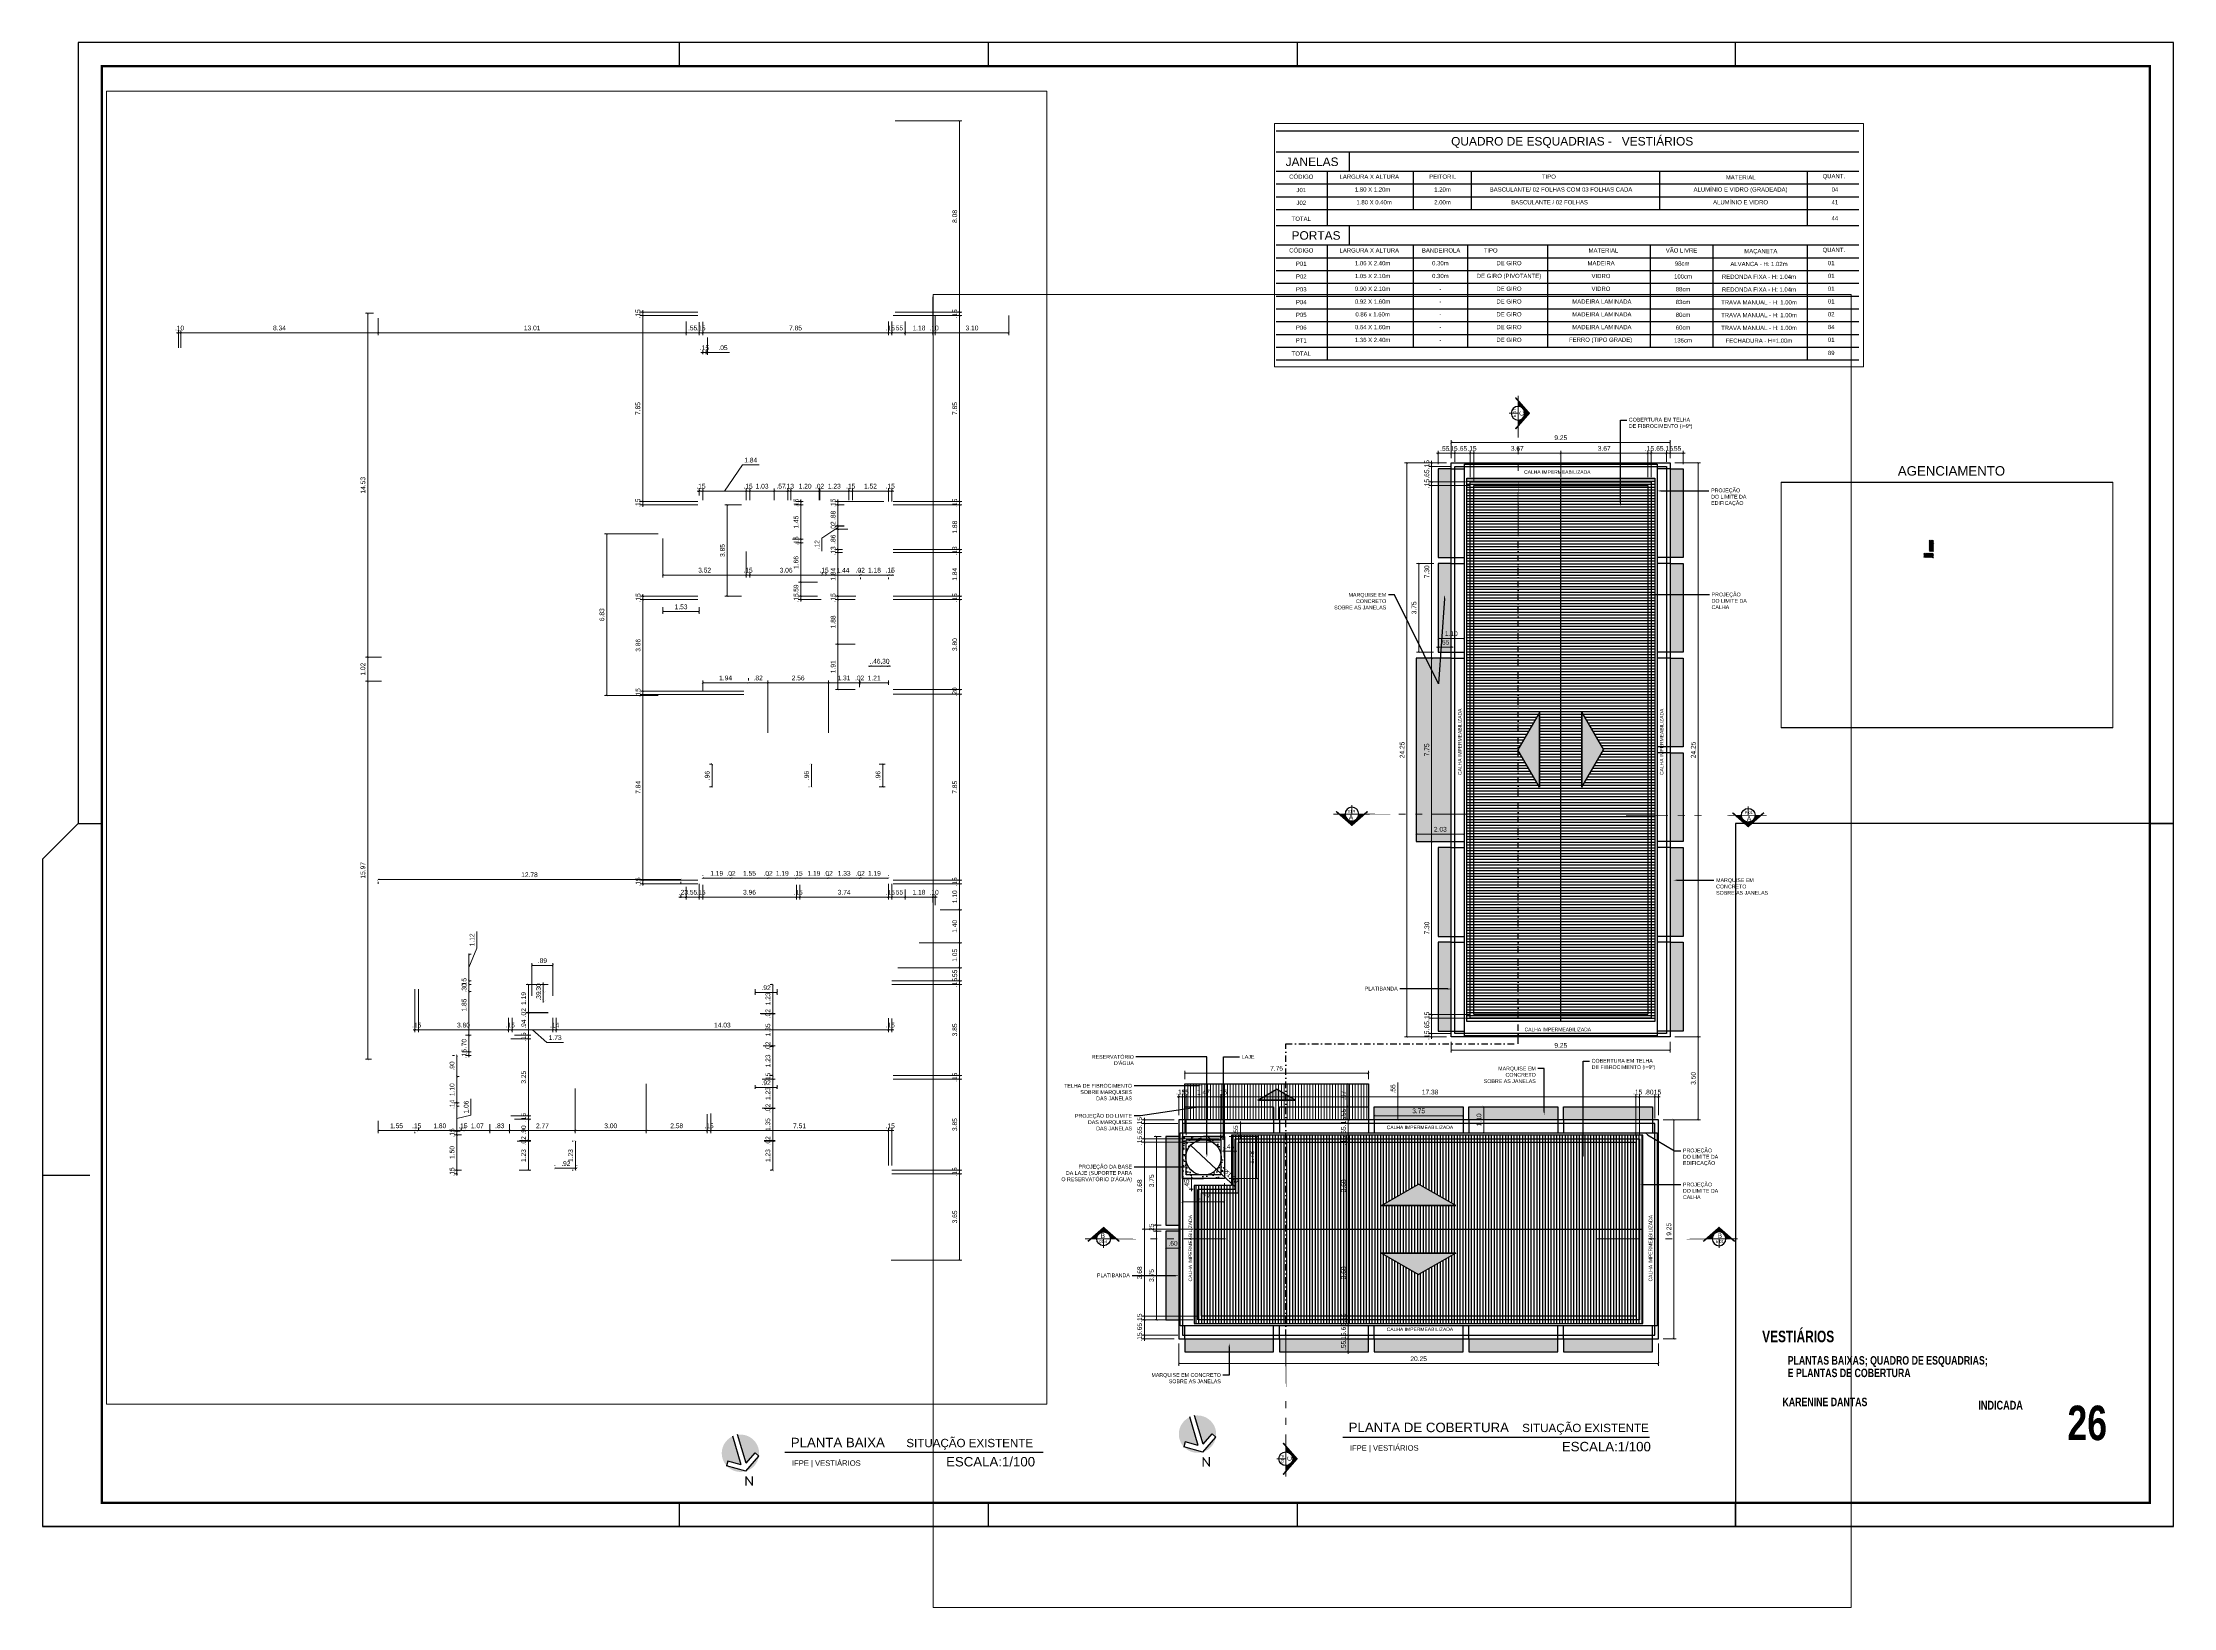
# Paper-space layout '26-PLANTAS BAIXAS E COBERTURA' of a CAD drawing. Header units: metres. Extents: x 85 to 985, y -37 to 624.
# The model-space entities are those that its viewports show. They can reach past a viewport. Long polylines and large blocks are cut down to what shows.
import ezdxf
from ezdxf import colors
from ezdxf.entities.mleader import LeaderData, LeaderLine
from ezdxf.enums import TextEntityAlignment as Align
from ezdxf.math import Vec2, Vec3

# ---------------------------------------------------------------- set-up
doc = ezdxf.new("R2010")
doc.units = ezdxf.units.M
doc.header["$LTSCALE"] = 5.5
doc.header["$MEASUREMENT"] = 0
doc.header["$PDMODE"] = 1
doc.linetypes.add('DASHDOT', pattern=[1, 0.5, -0.25, 0, -0.25])
doc.linetypes.add('DASHED', pattern=[0.75, 0.5, -0.25])
for name, color, linetype, lineweight in [('2prancha', 4, 'Continuous', 18), ('COTAS', 1, 'Continuous', 0), ('HACH', 251, 'Continuous', 5), ('PENA 04', 4, 'Continuous', 25), ('PENA 05', 5, 'Continuous', 25), ('texto', 3, 'Continuous', 25), ('TXT ESP VEST', 50, 'Continuous', 0)]:
    doc.layers.add(name, color=color, linetype=linetype, lineweight=lineweight)
for name, color, linetype in [('AR-PRANCHA', 7, 'Continuous'), ('Cancela', 10, 'Continuous'), ('COTA 1 100', 2, 'Continuous'), ('HACHURA', 251, 'Continuous'), ('PENA 0.05', 8, 'Continuous'), ('PENA 0.15', 7, 'Continuous'), ('PENA 0.2', 2, 'Continuous'), ('PENA 01', 1, 'Continuous'), ('PENA 02', 2, 'Continuous'), ('PENA 03', 3, 'Continuous'), ('PENA 06', 6, 'Continuous'), ('projeção', 7, 'DASHED'), ('TXT ESPECIFICAÇÃO', 7, 'Continuous'), ('TXT ESPECIFICAÇÕES', 7, 'Continuous')]:
    doc.layers.add(name, color=color, linetype=linetype)
doc.styles.add('Luana', font='arial.ttf')
doc.styles.get("Standard").update_dxf_attribs({"font": 'arial.ttf'})
doc.styles.add('TÍTULO', font='arialbd.ttf', dxfattribs={"height": 3})
doc.dimstyles.new('arial100', dxfattribs={"dimtxt": 0.2, "dimasz": 0.08, "dimexe": 0.1, "dimexo": 0.2, "dimgap": 0.1, "dimtad": 1, "dimzin": 4, "dimdsep": 46, "dimtxsty": 'Luana', "dimblk": 'ARCHTICK', "dimcen": 0, "dimclrd": 7, "dimclre": 7, "dimclrt": 256, "dimadec": 0, "dimazin": 0, "dimtfac": 1, "dimtix": 1, "dimtmove": 0, "dimatfit": 3, "dimldrblk": 'CLOSEDBLANK', "dimfxl": 0, "dimlwd": 5, "dimlwe": 5, "dimarcsym": 0})

# ---------------------------------------------------------------- blocks, each defined once
blk = doc.blocks.new('carimboob')
at = {"layer": 'AR-PRANCHA', "color": 2, "style": 'TÍTULO', "width": 0.737809}
blk.add_text('VESTIÁRIOS ', height=4.875, dxfattribs=at).set_placement((-163.69, 67.9))
at = {"layer": 'AR-PRANCHA', "color": 7, "style": 'TÍTULO', "width": 0.737809}
blk.add_text('KARENINE DANTAS', height=3.6, dxfattribs=at).set_placement((-155.12, 40.88))
blk = doc.blocks.new('Norte046')
h = blk.add_hatch(color=256)
h.paths.add_polyline_path([(1.24, 4.52), (2.58, 5.36, 0.509715), (-5.9, 0.79), (3.58, 0.79)])
h.paths.add_polyline_path([(2.58, 5.36), (5.95, 0, 0.288178)])
h.paths.add_polyline_path([(5.95, 0), (2.58, -5.36, 0.288178)])
h.paths.add_polyline_path([(3.58, -0.79), (-5.9, -0.79, 0.509715), (2.58, -5.36), (1.24, -4.52)])
for p, q in [((3.58, 0.79), (-5.95, 0.79)), ((1.24, 4.52), (2.58, 5.36)), ((3.58, 0.79), (1.24, 4.52)), ((5.95, 0), (2.58, 5.36)), ((5.95, 0), (2.58, -5.36)), ((3.58, -0.79), (-5.95, -0.79)), ((3.58, -0.79), (1.24, -4.52)), ((1.24, -4.52), (2.58, -5.36)), ((2.58, -5.36), (2.58, -5.36))]:
    blk.add_line(p, q)
blk = doc.blocks.new('A$C660E4F9B')
at = {"layer": 'PENA 0.15', "ltscale": 1.5}
h = blk.add_hatch(color=256, dxfattribs=at)
h.dxf.hatch_style = 1
h.paths.add_polyline_path([(0, 1.576), (-0.911, 0), (0, -1.576)])
for points in [[(0, -1.576), (0, 1.576), (-0.911, 0)], [(0, 1.576), (0, -1.576), (-0.911, 0)]]:
    blk.add_lwpolyline(points, dxfattribs=at)
blk = doc.blocks.new('esrer')
at = {"layer": 'PENA 02'}
blk.add_hatch(color=251, dxfattribs=at).paths.add_polyline_path([(-0.29, 0), (-0.537, 0), (0, -0.47), (0.537, 0), (0.29, 0, -1)])
at = {"layer": 'COTAS', "ltscale": 50}
blk.add_lwpolyline([(0, 0.378), (0, 0)], dxfattribs=at)
at = {"layer": 'PENA 02', "color": 1, "const_width": 0.0392}
for points in [[(-5.159, 0), (-3.381, 0)], [(-2.98, 0), (-2.675, 0)], [(-2.274, 0), (-1.969, 0)]]:
    blk.add_lwpolyline(points, dxfattribs=at)
blk.add_lwpolyline([(-1.648, 0), (0.785, 0)], close=True, dxfattribs=at)
at = {"layer": 'PENA 02', "const_width": 0.0654}
blk.add_lwpolyline([(0.665, 0.112), (0, -0.47), (-0.665, 0.112)], dxfattribs=at)
at = {"layer": 'PENA 02'}
blk.add_circle((0, 0), 0.29, dxfattribs=at)
at = {"layer": 'PENA 02', "style": 'Luana'}
for tag, height, p in [('PRANCHA', 0.117, (0.107, 0.057)), ('CORTE', 0.2, (0.036, -0.233))]:
    blk.add_attdef(tag, text='', height=height, dxfattribs=at).set_placement(p, align=Align.CENTER)
at = {"layer": 'texto', "color": 250, "style": 'Luana'}
blk.add_text('P', height=0.117, dxfattribs=at).set_placement((-0.143, 0.053))
blk = doc.blocks.new('asass')
at = {"layer": 'PENA 02'}
blk.add_hatch(color=251, dxfattribs=at).paths.add_polyline_path([(0, 0.29), (0, 0.537), (-0.47, 0), (0, -0.537), (0, -0.29, -1)])
at = {"layer": 'COTAS', "ltscale": 50}
blk.add_lwpolyline([(0.378, 0), (0, 0)], dxfattribs=at)
at = {"layer": 'PENA 02', "const_width": 0.0654}
blk.add_lwpolyline([(0.112, -0.665), (-0.47, 0), (0.112, 0.665)], dxfattribs=at)
at = {"layer": 'PENA 02', "color": 1, "const_width": 0.0392}
for points in [[(0, 0.751), (0, -1.027)], [(0, -1.428), (0, -1.733)], [(0, -2.133), (0, -2.439)]]:
    blk.add_lwpolyline(points, dxfattribs=at)
blk.add_lwpolyline([(0, -2.76), (0, -5.192)], close=True, dxfattribs=at)
at = {"layer": 'PENA 02'}
blk.add_circle((0, 0), 0.29, dxfattribs=at)
at = {"layer": 'PENA 02', "style": 'Luana'}
for tag, height, p in [('CORTE', 0.2, (-0.058, -0.008)), ('PRANCHA', 0.117, (0.197, 0.097))]:
    blk.add_attdef(tag, text='', height=height, rotation=90, dxfattribs=at).set_placement(p, align=Align.CENTER)
at = {"layer": 'texto', "color": 250, "style": 'Luana'}
blk.add_text('P', height=0.117, rotation=90, dxfattribs=at).set_placement((0.209, -0.165))
blk = doc.blocks.new('_ArchTick')
at = {"color": 0, "linetype": 'ByBlock', "const_width": 0.15}
blk.add_lwpolyline([(-0.5, -0.5), (0.5, 0.5)], dxfattribs=at)
blk = doc.blocks.new('*D19')
at = {"layer": 'COTA 1 100', "color": 7, "lineweight": 5}
for p, q in [((2502.791, 367.71), (2501.91, 367.71)), ((2502.641, 367.56), (2501.91, 367.56)), ((2502.01, 367.71), (2502.01, 367.79)), ((2502.01, 367.56), (2502.01, 367.71)), ((2502.01, 367.56), (2502.01, 367.48))]:
    blk.add_line(p, q, dxfattribs=at)
at = {"layer": 'Defpoints', "color": 0}
for p in [(2502.01, 367.71), (2502.841, 367.56), (2502.991, 367.71)]:
    blk.add_point(p, dxfattribs=at)
at = {"layer": 'COTA 1 100', "color": 7, "lineweight": 5, "xscale": 0.08, "yscale": 0.08, "zscale": 0.08}
for p, rotation in [((2502.01, 367.71), 270), ((2502.01, 367.56), 90)]:
    blk.add_blockref('_ArchTick', p, dxfattribs=dict(at, rotation=rotation))
at = {"layer": 'COTA 1 100', "insert": (2501.808, 367.635), "char_height": 0.2, "attachment_point": 5, "rotation": 90, "style": 'Luana'}
blk.add_mtext('.15', dxfattribs=at)
blk = doc.blocks.new('_ClosedBlank')
at = {"layer": '2prancha', "color": 0, "lineweight": -2}
for p, q in [((-1, 0.17), (0, 0)), ((-1, 0.17), (-1, -0.17)), ((0, 0), (-1, -0.17))]:
    blk.add_line(p, q, dxfattribs=at)
blk = doc.blocks.new('*D20')
at = {"layer": 'COTA 1 100', "color": 7, "lineweight": 5}
for p, q in [((2503.441, 368.36), (2501.91, 368.36)), ((2502.01, 367.71), (2502.01, 368.36)), ((2502.791, 367.71), (2501.91, 367.71))]:
    blk.add_line(p, q, dxfattribs=at)
at = {"layer": 'Defpoints', "color": 0}
for p in [(2502.01, 368.36), (2503.641, 368.36), (2502.991, 367.71)]:
    blk.add_point(p, dxfattribs=at)
at = {"layer": 'COTA 1 100', "color": 7, "lineweight": 5, "xscale": 0.08, "yscale": 0.08, "zscale": 0.08}
for p, rotation in [((2502.01, 368.36), 90), ((2502.01, 367.71), 270)]:
    blk.add_blockref('_ArchTick', p, dxfattribs=dict(at, rotation=rotation))
at = {"layer": 'COTA 1 100', "insert": (2501.808, 368.035), "char_height": 0.2, "attachment_point": 5, "rotation": 90, "style": 'Luana'}
blk.add_mtext('.65', dxfattribs=at)
blk = doc.blocks.new('*D21')
at = {"layer": 'COTA 1 100', "color": 7, "lineweight": 5}
for p, q in [((2503.591, 368.51), (2501.91, 368.51)), ((2502.01, 368.51), (2502.01, 368.59)), ((2502.01, 368.36), (2502.01, 368.51)), ((2503.441, 368.36), (2501.91, 368.36)), ((2502.01, 368.36), (2502.01, 368.28))]:
    blk.add_line(p, q, dxfattribs=at)
at = {"layer": 'Defpoints', "color": 0}
for p in [(2502.01, 368.51), (2503.791, 368.51), (2503.641, 368.36)]:
    blk.add_point(p, dxfattribs=at)
at = {"layer": 'COTA 1 100', "color": 7, "lineweight": 5, "xscale": 0.08, "yscale": 0.08, "zscale": 0.08}
for p, rotation in [((2502.01, 368.51), 270), ((2502.01, 368.36), 90)]:
    blk.add_blockref('_ArchTick', p, dxfattribs=dict(at, rotation=rotation))
at = {"layer": 'COTA 1 100', "insert": (2501.808, 368.435), "char_height": 0.2, "attachment_point": 5, "rotation": 90, "style": 'Luana'}
blk.add_mtext('.15', dxfattribs=at)
blk = doc.blocks.new('*D22')
at = {"layer": 'COTA 1 100', "color": 7, "lineweight": 5}
for p, q in [((2502.641, 375.81), (2501.91, 375.81)), ((2502.01, 368.51), (2502.01, 375.81)), ((2503.591, 368.51), (2501.91, 368.51))]:
    blk.add_line(p, q, dxfattribs=at)
at = {"layer": 'Defpoints', "color": 0}
for p in [(2502.01, 375.81), (2502.841, 375.81), (2503.791, 368.51)]:
    blk.add_point(p, dxfattribs=at)
at = {"layer": 'COTA 1 100', "color": 7, "lineweight": 5, "xscale": 0.08, "yscale": 0.08, "zscale": 0.08}
for p, rotation in [((2502.01, 375.81), 90), ((2502.01, 368.51), 270)]:
    blk.add_blockref('_ArchTick', p, dxfattribs=dict(at, rotation=rotation))
at = {"layer": 'COTA 1 100', "insert": (2501.808, 372.16), "char_height": 0.2, "attachment_point": 5, "rotation": 90, "style": 'Luana'}
blk.add_mtext('7.30', dxfattribs=at)
blk = doc.blocks.new('*D23')
at = {"layer": 'COTA 1 100', "color": 7, "lineweight": 5}
for p, q in [((2502.641, 383.56), (2501.91, 383.56)), ((2502.01, 375.81), (2502.01, 383.56)), ((2502.641, 375.81), (2501.91, 375.81))]:
    blk.add_line(p, q, dxfattribs=at)
at = {"layer": 'Defpoints', "color": 0}
for p in [(2502.01, 383.56), (2502.841, 383.56), (2502.841, 375.81)]:
    blk.add_point(p, dxfattribs=at)
at = {"layer": 'COTA 1 100', "color": 7, "lineweight": 5, "xscale": 0.08, "yscale": 0.08, "zscale": 0.08}
for p, rotation in [((2502.01, 383.56), 90), ((2502.01, 375.81), 270)]:
    blk.add_blockref('_ArchTick', p, dxfattribs=dict(at, rotation=rotation))
at = {"layer": 'COTA 1 100', "insert": (2501.808, 379.685), "char_height": 0.2, "attachment_point": 5, "rotation": 90, "style": 'Luana'}
blk.add_mtext('7.75', dxfattribs=at)
blk = doc.blocks.new('*D24')
at = {"layer": 'COTA 1 100', "color": 7, "lineweight": 5}
for p, q in [((2503.591, 390.86), (2501.91, 390.86)), ((2502.01, 383.56), (2502.01, 390.86)), ((2502.641, 383.56), (2501.91, 383.56))]:
    blk.add_line(p, q, dxfattribs=at)
at = {"layer": 'Defpoints', "color": 0}
for p in [(2502.01, 390.86), (2503.791, 390.86), (2502.841, 383.56)]:
    blk.add_point(p, dxfattribs=at)
at = {"layer": 'COTA 1 100', "color": 7, "lineweight": 5, "xscale": 0.08, "yscale": 0.08, "zscale": 0.08}
for p, rotation in [((2502.01, 390.86), 90), ((2502.01, 383.56), 270)]:
    blk.add_blockref('_ArchTick', p, dxfattribs=dict(at, rotation=rotation))
at = {"layer": 'COTA 1 100', "insert": (2501.808, 387.21), "char_height": 0.2, "attachment_point": 5, "rotation": 90, "style": 'Luana'}
blk.add_mtext('7.30', dxfattribs=at)
blk = doc.blocks.new('*D25')
at = {"layer": 'COTA 1 100', "color": 7, "lineweight": 5}
for p, q in [((2503.441, 391.01), (2501.91, 391.01)), ((2502.01, 391.01), (2502.01, 391.09)), ((2502.01, 390.86), (2502.01, 391.01)), ((2503.591, 390.86), (2501.91, 390.86)), ((2502.01, 390.86), (2502.01, 390.78))]:
    blk.add_line(p, q, dxfattribs=at)
at = {"layer": 'Defpoints', "color": 0}
for p in [(2502.01, 391.01), (2503.641, 391.01), (2503.791, 390.86)]:
    blk.add_point(p, dxfattribs=at)
at = {"layer": 'COTA 1 100', "color": 7, "lineweight": 5, "xscale": 0.08, "yscale": 0.08, "zscale": 0.08}
for p, rotation in [((2502.01, 391.01), 270), ((2502.01, 390.86), 90)]:
    blk.add_blockref('_ArchTick', p, dxfattribs=dict(at, rotation=rotation))
at = {"layer": 'COTA 1 100', "insert": (2501.808, 390.935), "char_height": 0.2, "attachment_point": 5, "rotation": 90, "style": 'Luana'}
blk.add_mtext('.15', dxfattribs=at)
blk = doc.blocks.new('*D26')
at = {"layer": 'COTA 1 100', "color": 7, "lineweight": 5}
for p, q in [((2502.791, 391.66), (2501.91, 391.66)), ((2502.01, 391.01), (2502.01, 391.66)), ((2503.441, 391.01), (2501.91, 391.01))]:
    blk.add_line(p, q, dxfattribs=at)
at = {"layer": 'Defpoints', "color": 0}
for p in [(2502.01, 391.66), (2502.991, 391.66), (2503.641, 391.01)]:
    blk.add_point(p, dxfattribs=at)
at = {"layer": 'COTA 1 100', "color": 7, "lineweight": 5, "xscale": 0.08, "yscale": 0.08, "zscale": 0.08}
for p, rotation in [((2502.01, 391.66), 90), ((2502.01, 391.01), 270)]:
    blk.add_blockref('_ArchTick', p, dxfattribs=dict(at, rotation=rotation))
at = {"layer": 'COTA 1 100', "insert": (2501.808, 391.335), "char_height": 0.2, "attachment_point": 5, "rotation": 90, "style": 'Luana'}
blk.add_mtext('.65', dxfattribs=at)
blk = doc.blocks.new('*D27')
at = {"layer": 'COTA 1 100', "color": 7, "lineweight": 5}
for p, q in [((2502.641, 391.81), (2501.91, 391.81)), ((2502.791, 391.66), (2501.91, 391.66)), ((2502.01, 391.81), (2502.01, 391.89)), ((2502.01, 391.66), (2502.01, 391.81)), ((2502.01, 391.66), (2502.01, 391.58))]:
    blk.add_line(p, q, dxfattribs=at)
at = {"layer": 'Defpoints', "color": 0}
for p in [(2502.01, 391.81), (2502.841, 391.81), (2502.991, 391.66)]:
    blk.add_point(p, dxfattribs=at)
at = {"layer": 'COTA 1 100', "color": 7, "lineweight": 5, "xscale": 0.08, "yscale": 0.08, "zscale": 0.08}
for p, rotation in [((2502.01, 391.81), 270), ((2502.01, 391.66), 90)]:
    blk.add_blockref('_ArchTick', p, dxfattribs=dict(at, rotation=rotation))
at = {"layer": 'COTA 1 100', "insert": (2501.808, 391.735), "char_height": 0.2, "attachment_point": 5, "rotation": 90, "style": 'Luana'}
blk.add_mtext('.15', dxfattribs=at)
blk = doc.blocks.new('*D28')
at = {"layer": 'COTA 1 100', "color": 7, "lineweight": 5}
for p, q in [((2502.641, 391.81), (2500.866, 391.81)), ((2500.966, 367.56), (2500.966, 391.81)), ((2502.641, 367.56), (2500.866, 367.56))]:
    blk.add_line(p, q, dxfattribs=at)
at = {"layer": 'Defpoints', "color": 0}
for p in [(2500.966, 391.81), (2502.841, 391.81), (2502.841, 367.56)]:
    blk.add_point(p, dxfattribs=at)
at = {"layer": 'COTA 1 100', "color": 7, "lineweight": 5, "xscale": 0.08, "yscale": 0.08, "zscale": 0.08}
for p, rotation in [((2500.966, 391.81), 90), ((2500.966, 367.56), 270)]:
    blk.add_blockref('_ArchTick', p, dxfattribs=dict(at, rotation=rotation))
at = {"layer": 'COTA 1 100', "insert": (2500.764, 379.685), "char_height": 0.2, "attachment_point": 5, "rotation": 90, "style": 'Luana'}
blk.add_mtext('24.25', dxfattribs=at)
blk = doc.blocks.new('*D29')
at = {"layer": 'COTA 1 100', "color": 7, "lineweight": 5}
for p, q in [((2501.363, 376.01), (2501.363, 376.23)), ((2503.391, 376.13), (2501.363, 376.13)), ((2503.391, 376.01), (2503.391, 376.23))]:
    blk.add_line(p, q, dxfattribs=at)
at = {"layer": 'Defpoints', "color": 0}
for p in [(2501.363, 376.13), (2501.363, 375.81), (2503.391, 375.81)]:
    blk.add_point(p, dxfattribs=at)
at = {"layer": 'COTA 1 100', "color": 7, "lineweight": 5, "xscale": 0.08, "yscale": 0.08, "zscale": 0.08, "rotation": 180}
blk.add_blockref('_ArchTick', (2501.363, 376.13), dxfattribs=at)
at = {"layer": 'COTA 1 100', "color": 7, "lineweight": 5, "xscale": 0.08, "yscale": 0.08, "zscale": 0.08}
blk.add_blockref('_ArchTick', (2503.391, 376.13), dxfattribs=at)
at = {"layer": 'COTA 1 100', "insert": (2502.377, 376.332), "char_height": 0.2, "attachment_point": 5, "style": 'Luana'}
blk.add_mtext('2.03', dxfattribs=at)
blk = doc.blocks.new('*D30')
at = {"layer": 'COTA 1 100', "color": 7, "lineweight": 5}
for p, q in [((2502.291, 384.01), (2502.291, 384.494)), ((2502.291, 384.394), (2503.391, 384.394)), ((2503.391, 384.01), (2503.391, 384.494))]:
    blk.add_line(p, q, dxfattribs=at)
at = {"layer": 'Defpoints', "color": 0}
for p in [(2503.391, 384.394), (2502.291, 383.81), (2503.391, 383.81)]:
    blk.add_point(p, dxfattribs=at)
at = {"layer": 'COTA 1 100', "color": 7, "lineweight": 5, "xscale": 0.08, "yscale": 0.08, "zscale": 0.08, "rotation": 180}
blk.add_blockref('_ArchTick', (2502.291, 384.394), dxfattribs=at)
at = {"layer": 'COTA 1 100', "color": 7, "lineweight": 5, "xscale": 0.08, "yscale": 0.08, "zscale": 0.08}
blk.add_blockref('_ArchTick', (2503.391, 384.394), dxfattribs=at)
at = {"layer": 'COTA 1 100', "insert": (2502.841, 384.597), "char_height": 0.2, "attachment_point": 5, "style": 'Luana'}
blk.add_mtext('1.10', dxfattribs=at)
blk = doc.blocks.new('*D31')
at = {"layer": 'COTA 1 100', "color": 7, "lineweight": 5}
for p, q in [((2502.291, 384.028), (2502.211, 384.028)), ((2502.291, 384.01), (2502.291, 384.128)), ((2502.291, 384.028), (2502.841, 384.028)), ((2502.841, 384.01), (2502.841, 384.128)), ((2502.841, 384.028), (2502.921, 384.028))]:
    blk.add_line(p, q, dxfattribs=at)
at = {"layer": 'Defpoints', "color": 0}
for p in [(2502.841, 384.028), (2502.291, 383.81), (2502.841, 383.81)]:
    blk.add_point(p, dxfattribs=at)
at = {"layer": 'COTA 1 100', "color": 7, "lineweight": 5, "xscale": 0.08, "yscale": 0.08, "zscale": 0.08}
blk.add_blockref('_ArchTick', (2502.291, 384.028), dxfattribs=at)
at = {"layer": 'COTA 1 100', "color": 7, "lineweight": 5, "xscale": 0.08, "yscale": 0.08, "zscale": 0.08, "rotation": 180}
blk.add_blockref('_ArchTick', (2502.841, 384.028), dxfattribs=at)
at = {"layer": 'COTA 1 100', "insert": (2502.566, 384.23), "char_height": 0.2, "attachment_point": 5, "style": 'Luana'}
blk.add_mtext('.55', dxfattribs=at)
blk = doc.blocks.new('*D32')
at = {"layer": 'COTA 1 100', "color": 7, "lineweight": 5}
for p, q in [((2502.104, 387.56), (2501.368, 387.56)), ((2501.468, 383.81), (2501.468, 387.56)), ((2502.091, 383.81), (2501.368, 383.81))]:
    blk.add_line(p, q, dxfattribs=at)
at = {"layer": 'Defpoints', "color": 0}
for p in [(2501.468, 387.56), (2502.304, 387.56), (2502.291, 383.81)]:
    blk.add_point(p, dxfattribs=at)
at = {"layer": 'COTA 1 100', "color": 7, "lineweight": 5, "xscale": 0.08, "yscale": 0.08, "zscale": 0.08}
for p, rotation in [((2501.468, 387.56), 90), ((2501.468, 383.81), 270)]:
    blk.add_blockref('_ArchTick', p, dxfattribs=dict(at, rotation=rotation))
at = {"layer": 'COTA 1 100', "insert": (2501.266, 385.685), "char_height": 0.2, "attachment_point": 5, "rotation": 90, "style": 'Luana'}
blk.add_mtext('3.75', dxfattribs=at)
blk = doc.blocks.new('*D33')
at = {"layer": 'COTA 1 100', "color": 7, "lineweight": 5}
for p, q in [((2502.841, 392.217), (2502.761, 392.217)), ((2502.841, 392.01), (2502.841, 392.317)), ((2502.841, 392.217), (2502.991, 392.217)), ((2502.991, 391.86), (2502.991, 392.317)), ((2502.991, 392.217), (2503.071, 392.217))]:
    blk.add_line(p, q, dxfattribs=at)
at = {"layer": 'Defpoints', "color": 0}
for p in [(2502.991, 392.217), (2502.841, 391.81), (2502.991, 391.66)]:
    blk.add_point(p, dxfattribs=at)
at = {"layer": 'COTA 1 100', "color": 7, "lineweight": 5, "xscale": 0.08, "yscale": 0.08, "zscale": 0.08}
blk.add_blockref('_ArchTick', (2502.841, 392.217), dxfattribs=at)
at = {"layer": 'COTA 1 100', "color": 7, "lineweight": 5, "xscale": 0.08, "yscale": 0.08, "zscale": 0.08, "rotation": 180}
blk.add_blockref('_ArchTick', (2502.991, 392.217), dxfattribs=at)
at = {"layer": 'COTA 1 100', "insert": (2502.916, 392.419), "char_height": 0.2, "attachment_point": 5, "style": 'Luana'}
blk.add_mtext('.15', dxfattribs=at)
blk = doc.blocks.new('*D34')
at = {"layer": 'COTA 1 100', "color": 7, "lineweight": 5}
for p, q in [((2502.991, 391.86), (2502.991, 392.317)), ((2502.991, 392.217), (2503.641, 392.217)), ((2503.641, 391.21), (2503.641, 392.317))]:
    blk.add_line(p, q, dxfattribs=at)
at = {"layer": 'Defpoints', "color": 0}
for p in [(2503.641, 392.217), (2502.991, 391.66), (2503.641, 391.01)]:
    blk.add_point(p, dxfattribs=at)
at = {"layer": 'COTA 1 100', "color": 7, "lineweight": 5, "xscale": 0.08, "yscale": 0.08, "zscale": 0.08, "rotation": 180}
blk.add_blockref('_ArchTick', (2502.991, 392.217), dxfattribs=at)
at = {"layer": 'COTA 1 100', "color": 7, "lineweight": 5, "xscale": 0.08, "yscale": 0.08, "zscale": 0.08}
blk.add_blockref('_ArchTick', (2503.641, 392.217), dxfattribs=at)
at = {"layer": 'COTA 1 100', "insert": (2503.316, 392.419), "char_height": 0.2, "attachment_point": 5, "style": 'Luana'}
blk.add_mtext('.65', dxfattribs=at)
blk = doc.blocks.new('*D35')
at = {"layer": 'COTA 1 100', "color": 7, "lineweight": 5}
for p, q in [((2503.641, 392.217), (2503.561, 392.217)), ((2503.641, 391.21), (2503.641, 392.317)), ((2503.641, 392.217), (2503.791, 392.217)), ((2503.791, 391.06), (2503.791, 392.317)), ((2503.791, 392.217), (2503.871, 392.217))]:
    blk.add_line(p, q, dxfattribs=at)
at = {"layer": 'Defpoints', "color": 0}
for p in [(2503.791, 392.217), (2503.641, 391.01), (2503.791, 390.86)]:
    blk.add_point(p, dxfattribs=at)
at = {"layer": 'COTA 1 100', "color": 7, "lineweight": 5, "xscale": 0.08, "yscale": 0.08, "zscale": 0.08}
blk.add_blockref('_ArchTick', (2503.641, 392.217), dxfattribs=at)
at = {"layer": 'COTA 1 100', "color": 7, "lineweight": 5, "xscale": 0.08, "yscale": 0.08, "zscale": 0.08, "rotation": 180}
blk.add_blockref('_ArchTick', (2503.791, 392.217), dxfattribs=at)
at = {"layer": 'COTA 1 100', "insert": (2503.716, 392.419), "char_height": 0.2, "attachment_point": 5, "style": 'Luana'}
blk.add_mtext('.15', dxfattribs=at)
blk = doc.blocks.new('*D36')
at = {"layer": 'COTA 1 100', "color": 7, "lineweight": 5}
for p, q in [((2503.791, 391.06), (2503.791, 392.317)), ((2503.791, 392.217), (2507.464, 392.217)), ((2507.464, 391.21), (2507.464, 392.317))]:
    blk.add_line(p, q, dxfattribs=at)
at = {"layer": 'Defpoints', "color": 0}
for p in [(2507.464, 392.217), (2507.464, 391.01), (2503.791, 390.86)]:
    blk.add_point(p, dxfattribs=at)
at = {"layer": 'COTA 1 100', "color": 7, "lineweight": 5, "xscale": 0.08, "yscale": 0.08, "zscale": 0.08, "rotation": 180}
blk.add_blockref('_ArchTick', (2503.791, 392.217), dxfattribs=at)
at = {"layer": 'COTA 1 100', "color": 7, "lineweight": 5, "xscale": 0.08, "yscale": 0.08, "zscale": 0.08}
blk.add_blockref('_ArchTick', (2507.464, 392.217), dxfattribs=at)
at = {"layer": 'COTA 1 100', "insert": (2505.627, 392.419), "char_height": 0.2, "attachment_point": 5, "style": 'Luana'}
blk.add_mtext('3.67', dxfattribs=at)
blk = doc.blocks.new('*D37')
at = {"layer": 'COTA 1 100', "color": 7, "lineweight": 5}
for p, q in [((2507.464, 391.21), (2507.464, 392.317)), ((2507.464, 392.217), (2511.136, 392.217)), ((2511.136, 391.21), (2511.136, 392.317))]:
    blk.add_line(p, q, dxfattribs=at)
at = {"layer": 'Defpoints', "color": 0}
for p in [(2511.136, 392.217), (2507.464, 391.01), (2511.136, 391.01)]:
    blk.add_point(p, dxfattribs=at)
at = {"layer": 'COTA 1 100', "color": 7, "lineweight": 5, "xscale": 0.08, "yscale": 0.08, "zscale": 0.08, "rotation": 180}
blk.add_blockref('_ArchTick', (2507.464, 392.217), dxfattribs=at)
at = {"layer": 'COTA 1 100', "color": 7, "lineweight": 5, "xscale": 0.08, "yscale": 0.08, "zscale": 0.08}
blk.add_blockref('_ArchTick', (2511.136, 392.217), dxfattribs=at)
at = {"layer": 'COTA 1 100', "insert": (2509.3, 392.419), "char_height": 0.2, "attachment_point": 5, "style": 'Luana'}
blk.add_mtext('3.67', dxfattribs=at)
blk = doc.blocks.new('*D38')
at = {"layer": 'COTA 1 100', "color": 7, "lineweight": 5}
for p, q in [((2511.136, 392.217), (2511.056, 392.217)), ((2511.136, 391.21), (2511.136, 392.317)), ((2511.136, 392.217), (2511.286, 392.217)), ((2511.286, 391.21), (2511.286, 392.317)), ((2511.286, 392.217), (2511.366, 392.217))]:
    blk.add_line(p, q, dxfattribs=at)
at = {"layer": 'Defpoints', "color": 0}
for p in [(2511.286, 392.217), (2511.136, 391.01), (2511.286, 391.01)]:
    blk.add_point(p, dxfattribs=at)
at = {"layer": 'COTA 1 100', "color": 7, "lineweight": 5, "xscale": 0.08, "yscale": 0.08, "zscale": 0.08}
blk.add_blockref('_ArchTick', (2511.136, 392.217), dxfattribs=at)
at = {"layer": 'COTA 1 100', "color": 7, "lineweight": 5, "xscale": 0.08, "yscale": 0.08, "zscale": 0.08, "rotation": 180}
blk.add_blockref('_ArchTick', (2511.286, 392.217), dxfattribs=at)
at = {"layer": 'COTA 1 100', "insert": (2511.211, 392.419), "char_height": 0.2, "attachment_point": 5, "style": 'Luana'}
blk.add_mtext('.15', dxfattribs=at)
blk = doc.blocks.new('*D39')
at = {"layer": 'COTA 1 100', "color": 7, "lineweight": 5}
for p, q in [((2511.286, 391.21), (2511.286, 392.317)), ((2511.286, 392.217), (2511.936, 392.217)), ((2511.936, 391.86), (2511.936, 392.317))]:
    blk.add_line(p, q, dxfattribs=at)
at = {"layer": 'Defpoints', "color": 0}
for p in [(2511.936, 392.217), (2511.936, 391.66), (2511.286, 391.01)]:
    blk.add_point(p, dxfattribs=at)
at = {"layer": 'COTA 1 100', "color": 7, "lineweight": 5, "xscale": 0.08, "yscale": 0.08, "zscale": 0.08, "rotation": 180}
blk.add_blockref('_ArchTick', (2511.286, 392.217), dxfattribs=at)
at = {"layer": 'COTA 1 100', "color": 7, "lineweight": 5, "xscale": 0.08, "yscale": 0.08, "zscale": 0.08}
blk.add_blockref('_ArchTick', (2511.936, 392.217), dxfattribs=at)
at = {"layer": 'COTA 1 100', "insert": (2511.611, 392.419), "char_height": 0.2, "attachment_point": 5, "style": 'Luana'}
blk.add_mtext('.65', dxfattribs=at)
blk = doc.blocks.new('*D40')
at = {"layer": 'COTA 1 100', "color": 7, "lineweight": 5}
for p, q in [((2511.936, 392.217), (2511.856, 392.217)), ((2511.936, 391.86), (2511.936, 392.317)), ((2511.936, 392.217), (2512.086, 392.217)), ((2512.086, 392.01), (2512.086, 392.317)), ((2512.086, 392.217), (2512.166, 392.217))]:
    blk.add_line(p, q, dxfattribs=at)
at = {"layer": 'Defpoints', "color": 0}
for p in [(2512.086, 392.217), (2511.936, 391.66), (2512.086, 391.81)]:
    blk.add_point(p, dxfattribs=at)
at = {"layer": 'COTA 1 100', "color": 7, "lineweight": 5, "xscale": 0.08, "yscale": 0.08, "zscale": 0.08}
blk.add_blockref('_ArchTick', (2511.936, 392.217), dxfattribs=at)
at = {"layer": 'COTA 1 100', "color": 7, "lineweight": 5, "xscale": 0.08, "yscale": 0.08, "zscale": 0.08, "rotation": 180}
blk.add_blockref('_ArchTick', (2512.086, 392.217), dxfattribs=at)
at = {"layer": 'COTA 1 100', "insert": (2512.011, 392.419), "char_height": 0.2, "attachment_point": 5, "style": 'Luana'}
blk.add_mtext('.15', dxfattribs=at)
blk = doc.blocks.new('*D41')
at = {"layer": 'COTA 1 100', "color": 7, "lineweight": 5}
for p, q in [((2512.086, 392.217), (2512.006, 392.217)), ((2512.086, 392.01), (2512.086, 392.317)), ((2512.086, 392.217), (2512.636, 392.217)), ((2512.636, 391.76), (2512.636, 392.317)), ((2512.636, 392.217), (2512.716, 392.217))]:
    blk.add_line(p, q, dxfattribs=at)
at = {"layer": 'Defpoints', "color": 0}
for p in [(2512.636, 392.217), (2512.086, 391.81), (2512.636, 391.56)]:
    blk.add_point(p, dxfattribs=at)
at = {"layer": 'COTA 1 100', "color": 7, "lineweight": 5, "xscale": 0.08, "yscale": 0.08, "zscale": 0.08}
blk.add_blockref('_ArchTick', (2512.086, 392.217), dxfattribs=at)
at = {"layer": 'COTA 1 100', "color": 7, "lineweight": 5, "xscale": 0.08, "yscale": 0.08, "zscale": 0.08, "rotation": 180}
blk.add_blockref('_ArchTick', (2512.636, 392.217), dxfattribs=at)
at = {"layer": 'COTA 1 100', "insert": (2512.361, 392.419), "char_height": 0.2, "attachment_point": 5, "style": 'Luana'}
blk.add_mtext('.55', dxfattribs=at)
blk = doc.blocks.new('*D42')
at = {"layer": 'COTA 1 100', "color": 7, "lineweight": 5}
for p, q in [((2502.291, 392.217), (2502.211, 392.217)), ((2502.291, 391.76), (2502.291, 392.317)), ((2502.841, 392.217), (2502.291, 392.217)), ((2502.841, 392.01), (2502.841, 392.317)), ((2502.841, 392.217), (2502.921, 392.217))]:
    blk.add_line(p, q, dxfattribs=at)
at = {"layer": 'Defpoints', "color": 0}
for p in [(2502.291, 392.217), (2502.291, 391.56), (2502.841, 391.81)]:
    blk.add_point(p, dxfattribs=at)
at = {"layer": 'COTA 1 100', "color": 7, "lineweight": 5, "xscale": 0.08, "yscale": 0.08, "zscale": 0.08}
blk.add_blockref('_ArchTick', (2502.291, 392.217), dxfattribs=at)
at = {"layer": 'COTA 1 100', "color": 7, "lineweight": 5, "xscale": 0.08, "yscale": 0.08, "zscale": 0.08, "rotation": 180}
blk.add_blockref('_ArchTick', (2502.841, 392.217), dxfattribs=at)
at = {"layer": 'COTA 1 100', "insert": (2502.566, 392.419), "char_height": 0.2, "attachment_point": 5, "style": 'Luana'}
blk.add_mtext('.55', dxfattribs=at)
blk = doc.blocks.new('*D43')
at = {"layer": 'COTA 1 100', "color": 7, "lineweight": 5}
for p, q in [((2502.841, 392.01), (2502.841, 392.768)), ((2512.086, 392.668), (2502.841, 392.668)), ((2512.086, 392.01), (2512.086, 392.768))]:
    blk.add_line(p, q, dxfattribs=at)
at = {"layer": 'Defpoints', "color": 0}
for p in [(2502.841, 392.668), (2502.841, 391.81), (2512.086, 391.81)]:
    blk.add_point(p, dxfattribs=at)
at = {"layer": 'COTA 1 100', "color": 7, "lineweight": 5, "xscale": 0.08, "yscale": 0.08, "zscale": 0.08, "rotation": 180}
blk.add_blockref('_ArchTick', (2502.841, 392.668), dxfattribs=at)
at = {"layer": 'COTA 1 100', "color": 7, "lineweight": 5, "xscale": 0.08, "yscale": 0.08, "zscale": 0.08}
blk.add_blockref('_ArchTick', (2512.086, 392.668), dxfattribs=at)
at = {"layer": 'COTA 1 100', "insert": (2507.464, 392.87), "char_height": 0.2, "attachment_point": 5, "style": 'Luana'}
blk.add_mtext('9.25', dxfattribs=at)
blk = doc.blocks.new('*D44')
at = {"layer": 'COTA 1 100', "color": 7, "lineweight": 5}
for p, q in [((2502.841, 367.36), (2502.841, 366.9)), ((2502.841, 367), (2512.086, 367)), ((2512.086, 367.36), (2512.086, 366.9))]:
    blk.add_line(p, q, dxfattribs=at)
at = {"layer": 'Defpoints', "color": 0}
for p in [(2502.841, 367.56), (2512.086, 367.56), (2512.086, 367)]:
    blk.add_point(p, dxfattribs=at)
at = {"layer": 'COTA 1 100', "color": 7, "lineweight": 5, "xscale": 0.08, "yscale": 0.08, "zscale": 0.08, "rotation": 180}
blk.add_blockref('_ArchTick', (2502.841, 367), dxfattribs=at)
at = {"layer": 'COTA 1 100', "color": 7, "lineweight": 5, "xscale": 0.08, "yscale": 0.08, "zscale": 0.08}
blk.add_blockref('_ArchTick', (2512.086, 367), dxfattribs=at)
at = {"layer": 'COTA 1 100', "insert": (2507.464, 367.202), "char_height": 0.2, "attachment_point": 5, "style": 'Luana'}
blk.add_mtext('9.25', dxfattribs=at)
blk = doc.blocks.new('*D45')
at = {"layer": 'COTA 1 100', "color": 7, "lineweight": 5}
for p, q in [((2512.286, 391.81), (2513.363, 391.81)), ((2513.263, 367.56), (2513.263, 391.81)), ((2512.286, 367.56), (2513.363, 367.56))]:
    blk.add_line(p, q, dxfattribs=at)
at = {"layer": 'Defpoints', "color": 0}
for p in [(2512.086, 391.81), (2513.263, 391.81), (2512.086, 367.56)]:
    blk.add_point(p, dxfattribs=at)
at = {"layer": 'COTA 1 100', "color": 7, "lineweight": 5, "xscale": 0.08, "yscale": 0.08, "zscale": 0.08}
for p, rotation in [((2513.263, 391.81), 90), ((2513.263, 367.56), 270)]:
    blk.add_blockref('_ArchTick', p, dxfattribs=dict(at, rotation=rotation))
at = {"layer": 'COTA 1 100', "insert": (2513.061, 379.685), "char_height": 0.2, "attachment_point": 5, "rotation": 90, "style": 'Luana'}
blk.add_mtext('24.25', dxfattribs=at)
blk = doc.blocks.new('*D46')
at = {"layer": 'COTA 1 100', "color": 7, "lineweight": 5}
for p, q in [((2511.436, 365.029), (2511.356, 365.029)), ((2511.436, 364.11), (2511.436, 365.129)), ((2511.586, 365.029), (2511.436, 365.029)), ((2511.586, 364.26), (2511.586, 365.129)), ((2511.586, 365.029), (2511.666, 365.029))]:
    blk.add_line(p, q, dxfattribs=at)
at = {"layer": 'Defpoints', "color": 0}
for p in [(2511.436, 365.029), (2511.586, 364.06), (2511.436, 363.91)]:
    blk.add_point(p, dxfattribs=at)
at = {"layer": 'COTA 1 100', "color": 7, "lineweight": 5, "xscale": 0.08, "yscale": 0.08, "zscale": 0.08}
blk.add_blockref('_ArchTick', (2511.436, 365.029), dxfattribs=at)
at = {"layer": 'COTA 1 100', "color": 7, "lineweight": 5, "xscale": 0.08, "yscale": 0.08, "zscale": 0.08, "rotation": 180}
blk.add_blockref('_ArchTick', (2511.586, 365.029), dxfattribs=at)
at = {"layer": 'COTA 1 100', "insert": (2511.511, 365.231), "char_height": 0.2, "attachment_point": 5, "style": 'Luana'}
blk.add_mtext('.15', dxfattribs=at)
blk = doc.blocks.new('*D47')
at = {"layer": 'COTA 1 100', "color": 7, "lineweight": 5}
for p, q in [((2512.286, 367.56), (2513.363, 367.56)), ((2513.263, 367.56), (2513.263, 364.06)), ((2511.786, 364.06), (2513.363, 364.06))]:
    blk.add_line(p, q, dxfattribs=at)
at = {"layer": 'Defpoints', "color": 0}
for p in [(2512.086, 367.56), (2511.586, 364.06), (2513.263, 364.06)]:
    blk.add_point(p, dxfattribs=at)
at = {"layer": 'COTA 1 100', "color": 7, "lineweight": 5, "xscale": 0.08, "yscale": 0.08, "zscale": 0.08}
for p, rotation in [((2513.263, 367.56), 90), ((2513.263, 364.06), 270)]:
    blk.add_blockref('_ArchTick', p, dxfattribs=dict(at, rotation=rotation))
at = {"layer": 'COTA 1 100', "insert": (2513.061, 365.81), "char_height": 0.2, "attachment_point": 5, "rotation": 90, "style": 'Luana'}
blk.add_mtext('3.50', dxfattribs=at)
blk = doc.blocks.new('*D48')
at = {"layer": 'COTA 1 100', "color": 7, "lineweight": 5}
for p, q in [((2511.786, 364.06), (2512.335, 364.06)), ((2512.235, 364.06), (2512.235, 354.81)), ((2511.786, 354.81), (2512.335, 354.81))]:
    blk.add_line(p, q, dxfattribs=at)
at = {"layer": 'Defpoints', "color": 0}
for p in [(2511.586, 364.06), (2511.586, 354.81), (2512.235, 354.81)]:
    blk.add_point(p, dxfattribs=at)
at = {"layer": 'COTA 1 100', "color": 7, "lineweight": 5, "xscale": 0.08, "yscale": 0.08, "zscale": 0.08}
for p, rotation in [((2512.235, 364.06), 90), ((2512.235, 354.81), 270)]:
    blk.add_blockref('_ArchTick', p, dxfattribs=dict(at, rotation=rotation))
at = {"layer": 'COTA 1 100', "insert": (2512.033, 359.435), "char_height": 0.2, "attachment_point": 5, "rotation": 90, "style": 'Luana'}
blk.add_mtext('9.25', dxfattribs=at)
blk = doc.blocks.new('*D49')
at = {"layer": 'COTA 1 100', "color": 7, "lineweight": 5}
for p, q in [((2491.136, 364.06), (2489.776, 364.06)), ((2489.876, 364.06), (2489.876, 364.14)), ((2489.876, 364.06), (2489.876, 363.91)), ((2491.286, 363.91), (2489.776, 363.91)), ((2489.876, 363.91), (2489.876, 363.83))]:
    blk.add_line(p, q, dxfattribs=at)
at = {"layer": 'Defpoints', "color": 0}
for p in [(2491.336, 364.06), (2489.876, 363.91), (2491.486, 363.91)]:
    blk.add_point(p, dxfattribs=at)
at = {"layer": 'COTA 1 100', "color": 7, "lineweight": 5, "xscale": 0.08, "yscale": 0.08, "zscale": 0.08}
for p, rotation in [((2489.876, 364.06), 270), ((2489.876, 363.91), 90)]:
    blk.add_blockref('_ArchTick', p, dxfattribs=dict(at, rotation=rotation))
at = {"layer": 'COTA 1 100', "insert": (2489.674, 363.985), "char_height": 0.2, "attachment_point": 5, "rotation": 90, "style": 'Luana'}
blk.add_mtext('.15', dxfattribs=at)
blk = doc.blocks.new('*D50')
at = {"layer": 'COTA 1 100', "color": 7, "lineweight": 5}
for p, q in [((2491.286, 363.91), (2489.776, 363.91)), ((2489.876, 363.91), (2489.876, 363.26)), ((2493.056, 363.26), (2489.776, 363.26))]:
    blk.add_line(p, q, dxfattribs=at)
at = {"layer": 'Defpoints', "color": 0}
for p in [(2491.486, 363.91), (2489.876, 363.26), (2493.256, 363.26)]:
    blk.add_point(p, dxfattribs=at)
at = {"layer": 'COTA 1 100', "color": 7, "lineweight": 5, "xscale": 0.08, "yscale": 0.08, "zscale": 0.08}
for p, rotation in [((2489.876, 363.91), 90), ((2489.876, 363.26), 270)]:
    blk.add_blockref('_ArchTick', p, dxfattribs=dict(at, rotation=rotation))
at = {"layer": 'COTA 1 100', "insert": (2489.674, 363.585), "char_height": 0.2, "attachment_point": 5, "rotation": 90, "style": 'Luana'}
blk.add_mtext('.65', dxfattribs=at)
blk = doc.blocks.new('*D51')
at = {"layer": 'COTA 1 100', "color": 7, "lineweight": 5}
for p, q in [((2493.056, 363.26), (2489.776, 363.26)), ((2493.056, 363.11), (2489.776, 363.11)), ((2489.876, 363.26), (2489.876, 363.34)), ((2489.876, 363.26), (2489.876, 363.11)), ((2489.876, 363.11), (2489.876, 363.03))]:
    blk.add_line(p, q, dxfattribs=at)
at = {"layer": 'Defpoints', "color": 0}
for p in [(2489.876, 363.11), (2493.256, 363.26), (2493.256, 363.11)]:
    blk.add_point(p, dxfattribs=at)
at = {"layer": 'COTA 1 100', "color": 7, "lineweight": 5, "xscale": 0.08, "yscale": 0.08, "zscale": 0.08}
for p, rotation in [((2489.876, 363.26), 270), ((2489.876, 363.11), 90)]:
    blk.add_blockref('_ArchTick', p, dxfattribs=dict(at, rotation=rotation))
at = {"layer": 'COTA 1 100', "insert": (2489.674, 363.185), "char_height": 0.2, "attachment_point": 5, "rotation": 90, "style": 'Luana'}
blk.add_mtext('.15', dxfattribs=at)
blk = doc.blocks.new('*D52')
at = {"layer": 'COTA 1 100', "color": 7, "lineweight": 5}
for p, q in [((2492.022, 363.11), (2489.776, 363.11)), ((2489.876, 363.11), (2489.876, 359.435)), ((2490.903, 359.435), (2489.776, 359.435))]:
    blk.add_line(p, q, dxfattribs=at)
at = {"layer": 'Defpoints', "color": 0}
for p in [(2492.222, 363.11), (2489.876, 359.435), (2491.103, 359.435)]:
    blk.add_point(p, dxfattribs=at)
at = {"layer": 'COTA 1 100', "color": 7, "lineweight": 5, "xscale": 0.08, "yscale": 0.08, "zscale": 0.08}
for p, rotation in [((2489.876, 363.11), 90), ((2489.876, 359.435), 270)]:
    blk.add_blockref('_ArchTick', p, dxfattribs=dict(at, rotation=rotation))
at = {"layer": 'COTA 1 100', "insert": (2489.674, 361.272), "char_height": 0.2, "attachment_point": 5, "rotation": 90, "style": 'Luana'}
blk.add_mtext('3.68', dxfattribs=at)
blk = doc.blocks.new('*D53')
at = {"layer": 'COTA 1 100', "color": 7, "lineweight": 5}
for p, q in [((2491.936, 359.435), (2489.776, 359.435)), ((2489.876, 359.435), (2489.876, 355.76)), ((2492.086, 355.76), (2489.776, 355.76))]:
    blk.add_line(p, q, dxfattribs=at)
at = {"layer": 'Defpoints', "color": 0}
for p in [(2492.136, 359.435), (2489.876, 355.76), (2492.286, 355.76)]:
    blk.add_point(p, dxfattribs=at)
at = {"layer": 'COTA 1 100', "color": 7, "lineweight": 5, "xscale": 0.08, "yscale": 0.08, "zscale": 0.08}
for p, rotation in [((2489.876, 359.435), 90), ((2489.876, 355.76), 270)]:
    blk.add_blockref('_ArchTick', p, dxfattribs=dict(at, rotation=rotation))
at = {"layer": 'COTA 1 100', "insert": (2489.674, 357.597), "char_height": 0.2, "attachment_point": 5, "rotation": 90, "style": 'Luana'}
blk.add_mtext('3.68', dxfattribs=at)
blk = doc.blocks.new('*D54')
at = {"layer": 'COTA 1 100', "color": 7, "lineweight": 5}
for p, q in [((2492.086, 355.76), (2489.776, 355.76)), ((2491.936, 355.61), (2489.776, 355.61)), ((2489.876, 355.76), (2489.876, 355.84)), ((2489.876, 355.76), (2489.876, 355.61)), ((2489.876, 355.61), (2489.876, 355.53))]:
    blk.add_line(p, q, dxfattribs=at)
at = {"layer": 'Defpoints', "color": 0}
for p in [(2489.876, 355.61), (2492.136, 355.61), (2492.286, 355.76)]:
    blk.add_point(p, dxfattribs=at)
at = {"layer": 'COTA 1 100', "color": 7, "lineweight": 5, "xscale": 0.08, "yscale": 0.08, "zscale": 0.08}
for p, rotation in [((2489.876, 355.76), 270), ((2489.876, 355.61), 90)]:
    blk.add_blockref('_ArchTick', p, dxfattribs=dict(at, rotation=rotation))
at = {"layer": 'COTA 1 100', "insert": (2489.674, 355.685), "char_height": 0.2, "attachment_point": 5, "rotation": 90, "style": 'Luana'}
blk.add_mtext('.15', dxfattribs=at)
blk = doc.blocks.new('*D55')
at = {"layer": 'COTA 1 100', "color": 7, "lineweight": 5}
for p, q in [((2491.936, 355.61), (2489.776, 355.61)), ((2489.876, 355.61), (2489.876, 354.96)), ((2491.286, 354.96), (2489.776, 354.96))]:
    blk.add_line(p, q, dxfattribs=at)
at = {"layer": 'Defpoints', "color": 0}
for p in [(2492.136, 355.61), (2489.876, 354.96), (2491.486, 354.96)]:
    blk.add_point(p, dxfattribs=at)
at = {"layer": 'COTA 1 100', "color": 7, "lineweight": 5, "xscale": 0.08, "yscale": 0.08, "zscale": 0.08}
for p, rotation in [((2489.876, 355.61), 90), ((2489.876, 354.96), 270)]:
    blk.add_blockref('_ArchTick', p, dxfattribs=dict(at, rotation=rotation))
at = {"layer": 'COTA 1 100', "insert": (2489.674, 355.285), "char_height": 0.2, "attachment_point": 5, "rotation": 90, "style": 'Luana'}
blk.add_mtext('.65', dxfattribs=at)
blk = doc.blocks.new('*D56')
at = {"layer": 'COTA 1 100', "color": 7, "lineweight": 5}
for p, q in [((2489.876, 354.96), (2489.876, 355.04)), ((2491.286, 354.96), (2489.776, 354.96)), ((2491.136, 354.81), (2489.776, 354.81)), ((2489.876, 354.96), (2489.876, 354.81)), ((2489.876, 354.81), (2489.876, 354.73))]:
    blk.add_line(p, q, dxfattribs=at)
at = {"layer": 'Defpoints', "color": 0}
for p in [(2489.876, 354.81), (2491.336, 354.81), (2491.486, 354.96)]:
    blk.add_point(p, dxfattribs=at)
at = {"layer": 'COTA 1 100', "color": 7, "lineweight": 5, "xscale": 0.08, "yscale": 0.08, "zscale": 0.08}
for p, rotation in [((2489.876, 354.96), 270), ((2489.876, 354.81), 90)]:
    blk.add_blockref('_ArchTick', p, dxfattribs=dict(at, rotation=rotation))
at = {"layer": 'COTA 1 100', "insert": (2489.674, 354.885), "char_height": 0.2, "attachment_point": 5, "rotation": 90, "style": 'Luana'}
blk.add_mtext('.15', dxfattribs=at)
blk = doc.blocks.new('*D57')
at = {"layer": 'COTA 1 100', "color": 7, "lineweight": 5}
for p, q in [((2490.586, 363.36), (2490.283, 363.36)), ((2490.383, 363.36), (2490.383, 359.61)), ((2490.586, 359.61), (2490.283, 359.61))]:
    blk.add_line(p, q, dxfattribs=at)
at = {"layer": 'Defpoints', "color": 0}
for p in [(2490.786, 363.36), (2490.383, 359.61), (2490.786, 359.61)]:
    blk.add_point(p, dxfattribs=at)
at = {"layer": 'COTA 1 100', "color": 7, "lineweight": 5, "xscale": 0.08, "yscale": 0.08, "zscale": 0.08}
for p, rotation in [((2490.383, 363.36), 90), ((2490.383, 359.61), 270)]:
    blk.add_blockref('_ArchTick', p, dxfattribs=dict(at, rotation=rotation))
at = {"layer": 'COTA 1 100', "insert": (2490.181, 361.485), "char_height": 0.2, "attachment_point": 5, "rotation": 90, "style": 'Luana'}
blk.add_mtext('3.75', dxfattribs=at)
blk = doc.blocks.new('*D58')
at = {"layer": 'COTA 1 100', "color": 7, "lineweight": 5}
for p, q in [((2490.586, 359.61), (2490.283, 359.61)), ((2490.383, 359.61), (2490.383, 359.69)), ((2490.383, 359.61), (2490.383, 359.36)), ((2490.586, 359.36), (2490.283, 359.36)), ((2490.383, 359.36), (2490.383, 359.28))]:
    blk.add_line(p, q, dxfattribs=at)
at = {"layer": 'Defpoints', "color": 0}
for p in [(2490.786, 359.61), (2490.383, 359.36), (2490.786, 359.36)]:
    blk.add_point(p, dxfattribs=at)
at = {"layer": 'COTA 1 100', "color": 7, "lineweight": 5, "xscale": 0.08, "yscale": 0.08, "zscale": 0.08}
for p, rotation in [((2490.383, 359.61), 270), ((2490.383, 359.36), 90)]:
    blk.add_blockref('_ArchTick', p, dxfattribs=dict(at, rotation=rotation))
at = {"layer": 'COTA 1 100', "insert": (2490.181, 359.485), "char_height": 0.2, "attachment_point": 5, "rotation": 90, "style": 'Luana'}
blk.add_mtext('.25', dxfattribs=at)
blk = doc.blocks.new('*D59')
at = {"layer": 'COTA 1 100', "color": 7, "lineweight": 5}
for p, q in [((2490.586, 359.36), (2490.283, 359.36)), ((2490.383, 359.36), (2490.383, 355.61)), ((2490.586, 355.61), (2490.283, 355.61))]:
    blk.add_line(p, q, dxfattribs=at)
at = {"layer": 'Defpoints', "color": 0}
for p in [(2490.786, 359.36), (2490.383, 355.61), (2490.786, 355.61)]:
    blk.add_point(p, dxfattribs=at)
at = {"layer": 'COTA 1 100', "color": 7, "lineweight": 5, "xscale": 0.08, "yscale": 0.08, "zscale": 0.08}
for p, rotation in [((2490.383, 359.36), 90), ((2490.383, 355.61), 270)]:
    blk.add_blockref('_ArchTick', p, dxfattribs=dict(at, rotation=rotation))
at = {"layer": 'COTA 1 100', "insert": (2490.181, 357.485), "char_height": 0.2, "attachment_point": 5, "rotation": 90, "style": 'Luana'}
blk.add_mtext('3.75', dxfattribs=at)
blk = doc.blocks.new('*D60')
at = {"layer": 'COTA 1 100', "color": 7, "lineweight": 5}
for p, q in [((2490.786, 359.16), (2490.786, 358.539)), ((2491.386, 359.16), (2491.386, 358.539)), ((2491.386, 358.639), (2490.786, 358.639))]:
    blk.add_line(p, q, dxfattribs=at)
at = {"layer": 'Defpoints', "color": 0}
for p in [(2490.786, 359.36), (2491.386, 359.36), (2490.786, 358.639)]:
    blk.add_point(p, dxfattribs=at)
at = {"layer": 'COTA 1 100', "color": 7, "lineweight": 5, "xscale": 0.08, "yscale": 0.08, "zscale": 0.08, "rotation": 180}
blk.add_blockref('_ArchTick', (2490.786, 358.639), dxfattribs=at)
at = {"layer": 'COTA 1 100', "color": 7, "lineweight": 5, "xscale": 0.08, "yscale": 0.08, "zscale": 0.08}
blk.add_blockref('_ArchTick', (2491.386, 358.639), dxfattribs=at)
at = {"layer": 'COTA 1 100', "insert": (2491.086, 358.841), "char_height": 0.2, "attachment_point": 5, "style": 'Luana'}
blk.add_mtext('.60', dxfattribs=at)
blk = doc.blocks.new('*D61')
at = {"layer": 'COTA 1 100', "color": 7, "lineweight": 5}
for p, q in [((2510.786, 363.46), (2510.786, 365.129)), ((2511.586, 365.029), (2510.786, 365.029)), ((2511.586, 364.26), (2511.586, 365.129))]:
    blk.add_line(p, q, dxfattribs=at)
at = {"layer": 'Defpoints', "color": 0}
for p in [(2510.786, 365.029), (2511.586, 364.06), (2510.786, 363.26)]:
    blk.add_point(p, dxfattribs=at)
at = {"layer": 'COTA 1 100', "color": 7, "lineweight": 5, "xscale": 0.08, "yscale": 0.08, "zscale": 0.08, "rotation": 180}
blk.add_blockref('_ArchTick', (2510.786, 365.029), dxfattribs=at)
at = {"layer": 'COTA 1 100', "color": 7, "lineweight": 5, "xscale": 0.08, "yscale": 0.08, "zscale": 0.08}
blk.add_blockref('_ArchTick', (2511.586, 365.029), dxfattribs=at)
at = {"layer": 'COTA 1 100', "insert": (2511.186, 365.231), "char_height": 0.2, "attachment_point": 5, "style": 'Luana'}
blk.add_mtext('.80', dxfattribs=at)
blk = doc.blocks.new('*D62')
at = {"layer": 'COTA 1 100', "color": 7, "lineweight": 5}
for p, q in [((2510.636, 365.029), (2510.556, 365.029)), ((2510.636, 363.31), (2510.636, 365.129)), ((2510.786, 365.029), (2510.636, 365.029)), ((2510.786, 363.46), (2510.786, 365.129)), ((2510.786, 365.029), (2510.866, 365.029))]:
    blk.add_line(p, q, dxfattribs=at)
at = {"layer": 'Defpoints', "color": 0}
for p in [(2510.636, 365.029), (2510.636, 363.11), (2510.786, 363.26)]:
    blk.add_point(p, dxfattribs=at)
at = {"layer": 'COTA 1 100', "color": 7, "lineweight": 5, "xscale": 0.08, "yscale": 0.08, "zscale": 0.08}
blk.add_blockref('_ArchTick', (2510.636, 365.029), dxfattribs=at)
at = {"layer": 'COTA 1 100', "color": 7, "lineweight": 5, "xscale": 0.08, "yscale": 0.08, "zscale": 0.08, "rotation": 180}
blk.add_blockref('_ArchTick', (2510.786, 365.029), dxfattribs=at)
at = {"layer": 'COTA 1 100', "insert": (2510.711, 365.231), "char_height": 0.2, "attachment_point": 5, "style": 'Luana'}
blk.add_mtext('.15', dxfattribs=at)
blk = doc.blocks.new('*D63')
at = {"layer": 'COTA 1 100', "color": 7, "lineweight": 5}
for p, q in [((2493.256, 363.31), (2493.256, 365.129)), ((2510.636, 365.029), (2493.256, 365.029)), ((2510.636, 363.31), (2510.636, 365.129))]:
    blk.add_line(p, q, dxfattribs=at)
at = {"layer": 'Defpoints', "color": 0}
for p in [(2493.256, 365.029), (2493.256, 363.11), (2510.636, 363.11)]:
    blk.add_point(p, dxfattribs=at)
at = {"layer": 'COTA 1 100', "color": 7, "lineweight": 5, "xscale": 0.08, "yscale": 0.08, "zscale": 0.08, "rotation": 180}
blk.add_blockref('_ArchTick', (2493.256, 365.029), dxfattribs=at)
at = {"layer": 'COTA 1 100', "color": 7, "lineweight": 5, "xscale": 0.08, "yscale": 0.08, "zscale": 0.08}
blk.add_blockref('_ArchTick', (2510.636, 365.029), dxfattribs=at)
at = {"layer": 'COTA 1 100', "insert": (2501.946, 365.231), "char_height": 0.2, "attachment_point": 5, "style": 'Luana'}
blk.add_mtext('17.38', dxfattribs=at)
blk = doc.blocks.new('*D64')
at = {"layer": 'COTA 1 100', "color": 7, "lineweight": 5}
for p, q in [((2493.106, 365.029), (2493.026, 365.029)), ((2493.106, 363.31), (2493.106, 365.129)), ((2493.256, 365.029), (2493.106, 365.029)), ((2493.256, 363.31), (2493.256, 365.129)), ((2493.256, 365.029), (2493.336, 365.029))]:
    blk.add_line(p, q, dxfattribs=at)
at = {"layer": 'Defpoints', "color": 0}
for p in [(2493.106, 365.029), (2493.106, 363.11), (2493.256, 363.11)]:
    blk.add_point(p, dxfattribs=at)
at = {"layer": 'COTA 1 100', "color": 7, "lineweight": 5, "xscale": 0.08, "yscale": 0.08, "zscale": 0.08}
blk.add_blockref('_ArchTick', (2493.106, 365.029), dxfattribs=at)
at = {"layer": 'COTA 1 100', "color": 7, "lineweight": 5, "xscale": 0.08, "yscale": 0.08, "zscale": 0.08, "rotation": 180}
blk.add_blockref('_ArchTick', (2493.256, 365.029), dxfattribs=at)
at = {"layer": 'COTA 1 100', "insert": (2493.181, 365.231), "char_height": 0.2, "attachment_point": 5, "style": 'Luana'}
blk.add_mtext('.15', dxfattribs=at)
blk = doc.blocks.new('*D65')
at = {"layer": 'COTA 1 100', "color": 7, "lineweight": 5}
for p, q in [((2491.636, 363.41), (2491.636, 365.129)), ((2493.106, 365.029), (2491.636, 365.029)), ((2493.106, 363.31), (2493.106, 365.129))]:
    blk.add_line(p, q, dxfattribs=at)
at = {"layer": 'Defpoints', "color": 0}
for p in [(2491.636, 365.029), (2491.636, 363.21), (2493.106, 363.11)]:
    blk.add_point(p, dxfattribs=at)
at = {"layer": 'COTA 1 100', "color": 7, "lineweight": 5, "xscale": 0.08, "yscale": 0.08, "zscale": 0.08, "rotation": 180}
blk.add_blockref('_ArchTick', (2491.636, 365.029), dxfattribs=at)
at = {"layer": 'COTA 1 100', "color": 7, "lineweight": 5, "xscale": 0.08, "yscale": 0.08, "zscale": 0.08}
blk.add_blockref('_ArchTick', (2493.106, 365.029), dxfattribs=at)
at = {"layer": 'COTA 1 100', "insert": (2492.371, 365.229), "char_height": 0.2, "attachment_point": 5, "style": 'Luana'}
blk.add_mtext('1.47', dxfattribs=at)
blk = doc.blocks.new('*D66')
at = {"layer": 'COTA 1 100', "color": 7, "lineweight": 5}
for p, q in [((2491.486, 365.029), (2491.406, 365.029)), ((2491.486, 363.56), (2491.486, 365.129)), ((2491.636, 365.029), (2491.486, 365.029)), ((2491.636, 363.41), (2491.636, 365.129)), ((2491.636, 365.029), (2491.716, 365.029))]:
    blk.add_line(p, q, dxfattribs=at)
at = {"layer": 'Defpoints', "color": 0}
for p in [(2491.486, 365.029), (2491.486, 363.36), (2491.636, 363.21)]:
    blk.add_point(p, dxfattribs=at)
at = {"layer": 'COTA 1 100', "color": 7, "lineweight": 5, "xscale": 0.08, "yscale": 0.08, "zscale": 0.08}
blk.add_blockref('_ArchTick', (2491.486, 365.029), dxfattribs=at)
at = {"layer": 'COTA 1 100', "color": 7, "lineweight": 5, "xscale": 0.08, "yscale": 0.08, "zscale": 0.08, "rotation": 180}
blk.add_blockref('_ArchTick', (2491.636, 365.029), dxfattribs=at)
at = {"layer": 'COTA 1 100', "insert": (2491.561, 365.231), "char_height": 0.2, "attachment_point": 5, "style": 'Luana'}
blk.add_mtext('.15', dxfattribs=at)
blk = doc.blocks.new('*D67')
at = {"layer": 'COTA 1 100', "color": 7, "lineweight": 5}
for p, q in [((2491.336, 365.029), (2491.256, 365.029)), ((2491.336, 364.26), (2491.336, 365.129)), ((2491.486, 365.029), (2491.336, 365.029)), ((2491.486, 363.56), (2491.486, 365.129)), ((2491.486, 365.029), (2491.566, 365.029))]:
    blk.add_line(p, q, dxfattribs=at)
at = {"layer": 'Defpoints', "color": 0}
for p in [(2491.336, 365.029), (2491.336, 364.06), (2491.486, 363.36)]:
    blk.add_point(p, dxfattribs=at)
at = {"layer": 'COTA 1 100', "color": 7, "lineweight": 5, "xscale": 0.08, "yscale": 0.08, "zscale": 0.08}
blk.add_blockref('_ArchTick', (2491.336, 365.029), dxfattribs=at)
at = {"layer": 'COTA 1 100', "color": 7, "lineweight": 5, "xscale": 0.08, "yscale": 0.08, "zscale": 0.08, "rotation": 180}
blk.add_blockref('_ArchTick', (2491.486, 365.029), dxfattribs=at)
at = {"layer": 'COTA 1 100', "insert": (2491.411, 365.231), "char_height": 0.2, "attachment_point": 5, "style": 'Luana'}
blk.add_mtext('.15', dxfattribs=at)
blk = doc.blocks.new('*D68')
at = {"layer": 'COTA 1 100', "color": 7, "lineweight": 5}
for p, q in [((2491.586, 365.775), (2491.586, 366.132)), ((2499.336, 366.032), (2491.586, 366.032)), ((2499.336, 365.775), (2499.336, 366.132))]:
    blk.add_line(p, q, dxfattribs=at)
at = {"layer": 'Defpoints', "color": 0}
for p in [(2491.586, 366.032), (2491.586, 365.575), (2499.336, 365.575)]:
    blk.add_point(p, dxfattribs=at)
at = {"layer": 'COTA 1 100', "color": 7, "lineweight": 5, "xscale": 0.08, "yscale": 0.08, "zscale": 0.08, "rotation": 180}
blk.add_blockref('_ArchTick', (2491.586, 366.032), dxfattribs=at)
at = {"layer": 'COTA 1 100', "color": 7, "lineweight": 5, "xscale": 0.08, "yscale": 0.08, "zscale": 0.08}
blk.add_blockref('_ArchTick', (2499.336, 366.032), dxfattribs=at)
at = {"layer": 'COTA 1 100', "insert": (2495.461, 366.234), "char_height": 0.2, "attachment_point": 5, "style": 'Luana'}
blk.add_mtext('7.75', dxfattribs=at)
blk = doc.blocks.new('*D69')
at = {"layer": 'COTA 1 100', "color": 7, "lineweight": 5}
for p, q in [((2498.291, 365.575), (2498.391, 365.575)), ((2498.491, 365.575), (2498.491, 364.61)), ((2499.136, 364.61), (2498.391, 364.61))]:
    blk.add_line(p, q, dxfattribs=at)
at = {"layer": 'Defpoints', "color": 0}
for p in [(2498.491, 365.575), (2498.491, 364.61), (2499.336, 364.61)]:
    blk.add_point(p, dxfattribs=at)
at = {"layer": 'COTA 1 100', "color": 7, "lineweight": 5, "xscale": 0.08, "yscale": 0.08, "zscale": 0.08}
for p, rotation in [((2498.491, 365.575), 90), ((2498.491, 364.61), 270)]:
    blk.add_blockref('_ArchTick', p, dxfattribs=dict(at, rotation=rotation))
at = {"layer": 'COTA 1 100', "insert": (2498.288, 365.092), "char_height": 0.2, "attachment_point": 5, "rotation": 90, "style": 'Luana'}
blk.add_mtext('.97', dxfattribs=at)
blk = doc.blocks.new('*D70')
at = {"layer": 'COTA 1 100', "color": 7, "lineweight": 5}
for p, q in [((2499.136, 364.61), (2498.391, 364.61)), ((2498.491, 364.61), (2498.491, 364.69)), ((2498.491, 364.61), (2498.491, 364.06)), ((2499.136, 364.06), (2498.391, 364.06)), ((2498.491, 364.06), (2498.491, 363.98))]:
    blk.add_line(p, q, dxfattribs=at)
at = {"layer": 'Defpoints', "color": 0}
for p in [(2499.336, 364.61), (2498.491, 364.06), (2499.336, 364.06)]:
    blk.add_point(p, dxfattribs=at)
at = {"layer": 'COTA 1 100', "color": 7, "lineweight": 5, "xscale": 0.08, "yscale": 0.08, "zscale": 0.08}
for p, rotation in [((2498.491, 364.61), 270), ((2498.491, 364.06), 90)]:
    blk.add_blockref('_ArchTick', p, dxfattribs=dict(at, rotation=rotation))
at = {"layer": 'COTA 1 100', "insert": (2498.289, 364.335), "char_height": 0.2, "attachment_point": 5, "rotation": 90, "style": 'Luana'}
blk.add_mtext('.55', dxfattribs=at)
blk = doc.blocks.new('*D71')
at = {"layer": 'COTA 1 100', "color": 7, "lineweight": 5}
for p, q in [((2499.136, 364.06), (2498.391, 364.06)), ((2498.491, 364.06), (2498.491, 364.14)), ((2498.491, 364.06), (2498.491, 363.91)), ((2499.136, 363.91), (2498.391, 363.91)), ((2498.491, 363.91), (2498.491, 363.83))]:
    blk.add_line(p, q, dxfattribs=at)
at = {"layer": 'Defpoints', "color": 0}
for p in [(2499.336, 364.06), (2498.491, 363.91), (2499.336, 363.91)]:
    blk.add_point(p, dxfattribs=at)
at = {"layer": 'COTA 1 100', "color": 7, "lineweight": 5, "xscale": 0.08, "yscale": 0.08, "zscale": 0.08}
for p, rotation in [((2498.491, 364.06), 270), ((2498.491, 363.91), 90)]:
    blk.add_blockref('_ArchTick', p, dxfattribs=dict(at, rotation=rotation))
at = {"layer": 'COTA 1 100', "insert": (2498.288, 363.985), "char_height": 0.2, "attachment_point": 5, "rotation": 90, "style": 'Luana'}
blk.add_mtext('.15', dxfattribs=at)
blk = doc.blocks.new('*D72')
at = {"layer": 'COTA 1 100', "color": 7, "lineweight": 5}
for p, q in [((2499.136, 363.91), (2498.391, 363.91)), ((2498.491, 363.91), (2498.491, 363.26)), ((2499.136, 363.26), (2498.391, 363.26))]:
    blk.add_line(p, q, dxfattribs=at)
at = {"layer": 'Defpoints', "color": 0}
for p in [(2499.336, 363.91), (2498.491, 363.26), (2499.336, 363.26)]:
    blk.add_point(p, dxfattribs=at)
at = {"layer": 'COTA 1 100', "color": 7, "lineweight": 5, "xscale": 0.08, "yscale": 0.08, "zscale": 0.08}
for p, rotation in [((2498.491, 363.91), 90), ((2498.491, 363.26), 270)]:
    blk.add_blockref('_ArchTick', p, dxfattribs=dict(at, rotation=rotation))
at = {"layer": 'COTA 1 100', "insert": (2498.288, 363.585), "char_height": 0.2, "attachment_point": 5, "rotation": 90, "style": 'Luana'}
blk.add_mtext('.65', dxfattribs=at)
blk = doc.blocks.new('*D73')
at = {"layer": 'COTA 1 100', "color": 7, "lineweight": 5}
for p, q in [((2499.136, 363.26), (2498.391, 363.26)), ((2499.136, 363.11), (2498.391, 363.11)), ((2498.491, 363.26), (2498.491, 363.34)), ((2498.491, 363.26), (2498.491, 363.11)), ((2498.491, 363.11), (2498.491, 363.03))]:
    blk.add_line(p, q, dxfattribs=at)
at = {"layer": 'Defpoints', "color": 0}
for p in [(2498.491, 363.11), (2499.336, 363.26), (2499.336, 363.11)]:
    blk.add_point(p, dxfattribs=at)
at = {"layer": 'COTA 1 100', "color": 7, "lineweight": 5, "xscale": 0.08, "yscale": 0.08, "zscale": 0.08}
for p, rotation in [((2498.491, 363.26), 270), ((2498.491, 363.11), 90)]:
    blk.add_blockref('_ArchTick', p, dxfattribs=dict(at, rotation=rotation))
at = {"layer": 'COTA 1 100', "insert": (2498.288, 363.185), "char_height": 0.2, "attachment_point": 5, "rotation": 90, "style": 'Luana'}
blk.add_mtext('.15', dxfattribs=at)
blk = doc.blocks.new('*D74')
at = {"layer": 'COTA 1 100', "color": 7, "lineweight": 5}
for p, q in [((2499.136, 363.11), (2498.391, 363.11)), ((2498.491, 363.11), (2498.491, 359.435)), ((2499.136, 359.435), (2498.391, 359.435))]:
    blk.add_line(p, q, dxfattribs=at)
at = {"layer": 'Defpoints', "color": 0}
for p in [(2499.336, 363.11), (2498.491, 359.435), (2499.336, 359.435)]:
    blk.add_point(p, dxfattribs=at)
at = {"layer": 'COTA 1 100', "color": 7, "lineweight": 5, "xscale": 0.08, "yscale": 0.08, "zscale": 0.08}
for p, rotation in [((2498.491, 363.11), 90), ((2498.491, 359.435), 270)]:
    blk.add_blockref('_ArchTick', p, dxfattribs=dict(at, rotation=rotation))
at = {"layer": 'COTA 1 100', "insert": (2498.288, 361.272), "char_height": 0.2, "attachment_point": 5, "rotation": 90, "style": 'Luana'}
blk.add_mtext('3.68', dxfattribs=at)
blk = doc.blocks.new('*D75')
at = {"layer": 'COTA 1 100', "color": 7, "lineweight": 5}
for p, q in [((2499.136, 359.435), (2498.391, 359.435)), ((2498.491, 359.435), (2498.491, 355.76)), ((2499.136, 355.76), (2498.391, 355.76))]:
    blk.add_line(p, q, dxfattribs=at)
at = {"layer": 'Defpoints', "color": 0}
for p in [(2499.336, 359.435), (2498.491, 355.76), (2499.336, 355.76)]:
    blk.add_point(p, dxfattribs=at)
at = {"layer": 'COTA 1 100', "color": 7, "lineweight": 5, "xscale": 0.08, "yscale": 0.08, "zscale": 0.08}
for p, rotation in [((2498.491, 359.435), 90), ((2498.491, 355.76), 270)]:
    blk.add_blockref('_ArchTick', p, dxfattribs=dict(at, rotation=rotation))
at = {"layer": 'COTA 1 100', "insert": (2498.288, 357.597), "char_height": 0.2, "attachment_point": 5, "rotation": 90, "style": 'Luana'}
blk.add_mtext('3.68', dxfattribs=at)
blk = doc.blocks.new('*D76')
at = {"layer": 'COTA 1 100', "color": 7, "lineweight": 5}
for p, q in [((2499.136, 355.76), (2498.391, 355.76)), ((2499.136, 355.61), (2498.391, 355.61)), ((2498.491, 355.76), (2498.491, 355.84)), ((2498.491, 355.76), (2498.491, 355.61)), ((2498.491, 355.61), (2498.491, 355.53))]:
    blk.add_line(p, q, dxfattribs=at)
at = {"layer": 'Defpoints', "color": 0}
for p in [(2498.491, 355.61), (2499.336, 355.76), (2499.336, 355.61)]:
    blk.add_point(p, dxfattribs=at)
at = {"layer": 'COTA 1 100', "color": 7, "lineweight": 5, "xscale": 0.08, "yscale": 0.08, "zscale": 0.08}
for p, rotation in [((2498.491, 355.76), 270), ((2498.491, 355.61), 90)]:
    blk.add_blockref('_ArchTick', p, dxfattribs=dict(at, rotation=rotation))
at = {"layer": 'COTA 1 100', "insert": (2498.288, 355.685), "char_height": 0.2, "attachment_point": 5, "rotation": 90, "style": 'Luana'}
blk.add_mtext('.15', dxfattribs=at)
blk = doc.blocks.new('*D77')
at = {"layer": 'COTA 1 100', "color": 7, "lineweight": 5}
for p, q in [((2499.136, 355.61), (2498.391, 355.61)), ((2498.491, 355.61), (2498.491, 354.96)), ((2499.136, 354.96), (2498.391, 354.96))]:
    blk.add_line(p, q, dxfattribs=at)
at = {"layer": 'Defpoints', "color": 0}
for p in [(2499.336, 355.61), (2498.491, 354.96), (2499.336, 354.96)]:
    blk.add_point(p, dxfattribs=at)
at = {"layer": 'COTA 1 100', "color": 7, "lineweight": 5, "xscale": 0.08, "yscale": 0.08, "zscale": 0.08}
for p, rotation in [((2498.491, 355.61), 90), ((2498.491, 354.96), 270)]:
    blk.add_blockref('_ArchTick', p, dxfattribs=dict(at, rotation=rotation))
at = {"layer": 'COTA 1 100', "insert": (2498.288, 355.285), "char_height": 0.2, "attachment_point": 5, "rotation": 90, "style": 'Luana'}
blk.add_mtext('.65', dxfattribs=at)
blk = doc.blocks.new('*D78')
at = {"layer": 'COTA 1 100', "color": 7, "lineweight": 5}
for p, q in [((2498.491, 354.96), (2498.491, 355.04)), ((2499.136, 354.96), (2498.391, 354.96)), ((2499.136, 354.81), (2498.391, 354.81)), ((2498.491, 354.96), (2498.491, 354.81)), ((2498.491, 354.81), (2498.491, 354.73))]:
    blk.add_line(p, q, dxfattribs=at)
at = {"layer": 'Defpoints', "color": 0}
for p in [(2498.491, 354.81), (2499.336, 354.96), (2499.336, 354.81)]:
    blk.add_point(p, dxfattribs=at)
at = {"layer": 'COTA 1 100', "color": 7, "lineweight": 5, "xscale": 0.08, "yscale": 0.08, "zscale": 0.08}
for p, rotation in [((2498.491, 354.96), 270), ((2498.491, 354.81), 90)]:
    blk.add_blockref('_ArchTick', p, dxfattribs=dict(at, rotation=rotation))
at = {"layer": 'COTA 1 100', "insert": (2498.288, 354.885), "char_height": 0.2, "attachment_point": 5, "rotation": 90, "style": 'Luana'}
blk.add_mtext('.15', dxfattribs=at)
blk = doc.blocks.new('*D79')
at = {"layer": 'COTA 1 100', "color": 7, "lineweight": 5}
for p, q in [((2499.136, 354.81), (2498.391, 354.81)), ((2498.491, 354.81), (2498.491, 354.89)), ((2498.491, 354.81), (2498.491, 354.26)), ((2499.136, 354.26), (2498.391, 354.26)), ((2498.491, 354.26), (2498.491, 354.18))]:
    blk.add_line(p, q, dxfattribs=at)
at = {"layer": 'Defpoints', "color": 0}
for p in [(2499.336, 354.81), (2498.491, 354.26), (2499.336, 354.26)]:
    blk.add_point(p, dxfattribs=at)
at = {"layer": 'COTA 1 100', "color": 7, "lineweight": 5, "xscale": 0.08, "yscale": 0.08, "zscale": 0.08}
for p, rotation in [((2498.491, 354.81), 270), ((2498.491, 354.26), 90)]:
    blk.add_blockref('_ArchTick', p, dxfattribs=dict(at, rotation=rotation))
at = {"layer": 'COTA 1 100', "insert": (2498.289, 354.535), "char_height": 0.2, "attachment_point": 5, "rotation": 90, "style": 'Luana'}
blk.add_mtext('.55', dxfattribs=at)
blk = doc.blocks.new('*D80')
at = {"layer": 'COTA 1 100', "color": 7, "lineweight": 5}
for p, q in [((2491.336, 354.61), (2491.336, 353.667)), ((2511.586, 354.61), (2511.586, 353.667)), ((2491.336, 353.767), (2511.586, 353.767))]:
    blk.add_line(p, q, dxfattribs=at)
at = {"layer": 'Defpoints', "color": 0}
for p in [(2491.336, 354.81), (2511.586, 354.81), (2511.586, 353.767)]:
    blk.add_point(p, dxfattribs=at)
at = {"layer": 'COTA 1 100', "color": 7, "lineweight": 5, "xscale": 0.08, "yscale": 0.08, "zscale": 0.08, "rotation": 180}
blk.add_blockref('_ArchTick', (2491.336, 353.767), dxfattribs=at)
at = {"layer": 'COTA 1 100', "color": 7, "lineweight": 5, "xscale": 0.08, "yscale": 0.08, "zscale": 0.08}
blk.add_blockref('_ArchTick', (2511.586, 353.767), dxfattribs=at)
at = {"layer": 'COTA 1 100', "insert": (2501.461, 353.969), "char_height": 0.2, "attachment_point": 5, "style": 'Luana'}
blk.add_mtext('20.25', dxfattribs=at)
blk = doc.blocks.new('*D81')
at = {"layer": 'COTA 1 100', "color": 7, "lineweight": 5}
for p, q in [((2500.583, 364.61), (2500.583, 365.642)), ((2501.261, 364.61), (2500.483, 364.61)), ((2500.583, 364.06), (2500.583, 364.61)), ((2501.261, 364.06), (2500.483, 364.06))]:
    blk.add_line(p, q, dxfattribs=at)
at = {"layer": 'Defpoints', "color": 0}
for p in [(2501.461, 364.61), (2500.583, 364.06), (2501.461, 364.06)]:
    blk.add_point(p, dxfattribs=at)
at = {"layer": 'COTA 1 100', "color": 7, "lineweight": 5, "xscale": 0.08, "yscale": 0.08, "zscale": 0.08}
for p, rotation in [((2500.583, 364.61), 90), ((2500.583, 364.06), 270)]:
    blk.add_blockref('_ArchTick', p, dxfattribs=dict(at, rotation=rotation))
at = {"layer": 'COTA 1 100', "insert": (2500.381, 365.366), "char_height": 0.2, "attachment_point": 5, "rotation": 90, "style": 'Luana'}
blk.add_mtext('.55', dxfattribs=at)
blk = doc.blocks.new('*D82')
at = {"layer": 'COTA 1 100', "color": 7, "lineweight": 5}
for p, q in [((2503.786, 364.61), (2504.31, 364.61)), ((2504.21, 364.61), (2504.21, 363.51)), ((2503.786, 363.51), (2504.31, 363.51))]:
    blk.add_line(p, q, dxfattribs=at)
at = {"layer": 'Defpoints', "color": 0}
for p in [(2503.586, 364.61), (2503.586, 363.51), (2504.21, 363.51)]:
    blk.add_point(p, dxfattribs=at)
at = {"layer": 'COTA 1 100', "color": 7, "lineweight": 5, "xscale": 0.08, "yscale": 0.08, "zscale": 0.08}
for p, rotation in [((2504.21, 364.61), 90), ((2504.21, 363.51), 270)]:
    blk.add_blockref('_ArchTick', p, dxfattribs=dict(at, rotation=rotation))
at = {"layer": 'COTA 1 100', "insert": (2504.008, 364.06), "char_height": 0.2, "attachment_point": 5, "rotation": 90, "style": 'Luana'}
blk.add_mtext('1.10', dxfattribs=at)
blk = doc.blocks.new('*D83')
at = {"layer": 'COTA 1 100', "color": 7, "lineweight": 5}
for p, q in [((2499.586, 364.41), (2499.586, 364.135)), ((2503.336, 364.235), (2499.586, 364.235)), ((2503.336, 364.41), (2503.336, 364.135))]:
    blk.add_line(p, q, dxfattribs=at)
at = {"layer": 'Defpoints', "color": 0}
for p in [(2499.586, 364.61), (2503.336, 364.61), (2499.586, 364.235)]:
    blk.add_point(p, dxfattribs=at)
at = {"layer": 'COTA 1 100', "color": 7, "lineweight": 5, "xscale": 0.08, "yscale": 0.08, "zscale": 0.08, "rotation": 180}
blk.add_blockref('_ArchTick', (2499.586, 364.235), dxfattribs=at)
at = {"layer": 'COTA 1 100', "color": 7, "lineweight": 5, "xscale": 0.08, "yscale": 0.08, "zscale": 0.08}
blk.add_blockref('_ArchTick', (2503.336, 364.235), dxfattribs=at)
at = {"layer": 'COTA 1 100', "insert": (2501.461, 364.437), "char_height": 0.2, "attachment_point": 5, "style": 'Luana'}
blk.add_mtext('3.75', dxfattribs=at)
blk = doc.blocks.new('*D84')
at = {"layer": 'COTA 1 100', "color": 7, "lineweight": 5}
for p, q in [((2493.735, 363.91), (2493.835, 363.91)), ((2493.935, 363.91), (2493.935, 363.99)), ((2493.935, 363.91), (2493.935, 363.36)), ((2493.456, 363.36), (2494.035, 363.36)), ((2493.935, 363.36), (2493.935, 363.28))]:
    blk.add_line(p, q, dxfattribs=at)
at = {"layer": 'Defpoints', "color": 0}
for p in [(2493.935, 363.91), (2493.256, 363.36), (2493.935, 363.36)]:
    blk.add_point(p, dxfattribs=at)
at = {"layer": 'COTA 1 100', "color": 7, "lineweight": 5, "xscale": 0.08, "yscale": 0.08, "zscale": 0.08}
for p, rotation in [((2493.935, 363.91), 270), ((2493.935, 363.36), 90)]:
    blk.add_blockref('_ArchTick', p, dxfattribs=dict(at, rotation=rotation))
at = {"layer": 'COTA 1 100', "insert": (2493.733, 363.635), "char_height": 0.2, "attachment_point": 5, "rotation": 90, "style": 'Luana'}
blk.add_mtext('.55', dxfattribs=at)
blk = doc.blocks.new('*D85')
at = {"layer": 'COTA 1 100', "color": 7, "lineweight": 5}
for p, q in [((2493.456, 363.36), (2494.716, 363.36)), ((2494.616, 363.36), (2494.616, 361.582)), ((2493.456, 361.582), (2494.716, 361.582))]:
    blk.add_line(p, q, dxfattribs=at)
at = {"layer": 'Defpoints', "color": 0}
for p in [(2493.256, 363.36), (2493.256, 361.582), (2494.616, 361.582)]:
    blk.add_point(p, dxfattribs=at)
at = {"layer": 'COTA 1 100', "color": 7, "lineweight": 5, "xscale": 0.08, "yscale": 0.08, "zscale": 0.08}
for p, rotation in [((2494.616, 363.36), 90), ((2494.616, 361.582), 270)]:
    blk.add_blockref('_ArchTick', p, dxfattribs=dict(at, rotation=rotation))
at = {"layer": 'COTA 1 100', "insert": (2494.414, 362.471), "char_height": 0.2, "attachment_point": 5, "rotation": 90, "style": 'Luana'}
blk.add_mtext('1.78', dxfattribs=at)
blk = doc.blocks.new('*D86')
at = {"layer": 'COTA 1 100', "color": 7, "lineweight": 5}
for p, q in [((2491.486, 361.382), (2491.486, 360.501)), ((2493.256, 361.382), (2493.256, 360.501)), ((2491.486, 360.601), (2493.256, 360.601))]:
    blk.add_line(p, q, dxfattribs=at)
at = {"layer": 'Defpoints', "color": 0}
for p in [(2491.486, 361.582), (2493.256, 361.582), (2493.256, 360.601)]:
    blk.add_point(p, dxfattribs=at)
at = {"layer": 'COTA 1 100', "color": 7, "lineweight": 5, "xscale": 0.08, "yscale": 0.08, "zscale": 0.08, "rotation": 180}
blk.add_blockref('_ArchTick', (2491.486, 360.601), dxfattribs=at)
at = {"layer": 'COTA 1 100', "color": 7, "lineweight": 5, "xscale": 0.08, "yscale": 0.08, "zscale": 0.08}
blk.add_blockref('_ArchTick', (2493.256, 360.601), dxfattribs=at)
at = {"layer": 'COTA 1 100', "insert": (2492.371, 360.802), "char_height": 0.2, "attachment_point": 5, "style": 'Luana'}
blk.add_mtext('1.77', dxfattribs=at)
blk = doc.blocks.new('*D87')
at = {"layer": 'COTA 1 100', "color": 7, "lineweight": 5}
for p in [(2491.823, 362.983), (2493.719, 361.209)]:
    blk.add_line(p, (2492.919, 361.958), dxfattribs=at)
at = {"layer": 'Defpoints', "color": 0}
for p in [(2491.823, 362.983), (2492.919, 361.958)]:
    blk.add_point(p, dxfattribs=at)
at = {"layer": 'COTA 1 100', "color": 7, "lineweight": 5, "xscale": 0.08, "yscale": 0.08, "zscale": 0.08}
for p, rotation in [((2491.823, 362.983), 316.9073824813052), ((2492.919, 361.958), 136.9073824813052)]:
    blk.add_blockref('_ArchTick', p, dxfattribs=dict(at, rotation=rotation))
at = {"layer": 'COTA 1 100', "insert": (2493.519, 361.681), "char_height": 0.2, "attachment_point": 5, "rotation": 316.9074, "style": 'Luana'}
blk.add_mtext('∅1.50', dxfattribs=at)
blk = doc.blocks.new('*D92')
at = {"layer": 'COTA 1 100', "color": 7, "lineweight": 5}
for p, q in [((2381.337, 391.605), (2381.337, 390.78)), ((2384.437, 391.605), (2384.437, 390.78)), ((2384.437, 390.88), (2381.337, 390.88))]:
    blk.add_line(p, q, dxfattribs=at)
at = {"layer": 'Defpoints', "color": 0}
for p in [(2381.337, 391.805), (2384.437, 391.805), (2381.337, 390.88)]:
    blk.add_point(p, dxfattribs=at)
at = {"layer": 'COTA 1 100', "color": 7, "lineweight": 5, "xscale": 0.08, "yscale": 0.08, "zscale": 0.08, "rotation": 180}
blk.add_blockref('_ArchTick', (2381.337, 390.88), dxfattribs=at)
at = {"layer": 'COTA 1 100', "color": 7, "lineweight": 5, "xscale": 0.08, "yscale": 0.08, "zscale": 0.08}
blk.add_blockref('_ArchTick', (2384.437, 390.88), dxfattribs=at)
at = {"layer": 'COTA 1 100', "insert": (2382.887, 391.083), "char_height": 0.2, "attachment_point": 5, "style": 'Luana'}
blk.add_mtext('3.10', dxfattribs=at)
blk = doc.blocks.new('*D93')
at = {"layer": 'COTA 1 100', "color": 7, "lineweight": 5}
for p, q in [((2381.237, 392.405), (2381.237, 390.78)), ((2381.337, 391.605), (2381.337, 390.78)), ((2381.237, 390.88), (2381.157, 390.88)), ((2381.337, 390.88), (2381.237, 390.88)), ((2381.337, 390.88), (2381.417, 390.88))]:
    blk.add_line(p, q, dxfattribs=at)
at = {"layer": 'Defpoints', "color": 0}
for p in [(2381.237, 392.605), (2381.337, 391.805), (2381.237, 390.88)]:
    blk.add_point(p, dxfattribs=at)
at = {"layer": 'COTA 1 100', "color": 7, "lineweight": 5, "xscale": 0.08, "yscale": 0.08, "zscale": 0.08}
blk.add_blockref('_ArchTick', (2381.237, 390.88), dxfattribs=at)
at = {"layer": 'COTA 1 100', "color": 7, "lineweight": 5, "xscale": 0.08, "yscale": 0.08, "zscale": 0.08, "rotation": 180}
blk.add_blockref('_ArchTick', (2381.337, 390.88), dxfattribs=at)
at = {"layer": 'COTA 1 100', "insert": (2381.287, 391.082), "char_height": 0.2, "attachment_point": 5, "style": 'Luana'}
blk.add_mtext('.10', dxfattribs=at)
blk = doc.blocks.new('*D94')
at = {"layer": 'COTA 1 100', "color": 7, "lineweight": 5}
for p, q in [((2381.237, 392.405), (2381.237, 390.78)), ((2380.057, 391.36), (2380.057, 390.78)), ((2381.237, 390.88), (2380.057, 390.88))]:
    blk.add_line(p, q, dxfattribs=at)
at = {"layer": 'Defpoints', "color": 0}
for p in [(2381.237, 392.605), (2380.057, 391.56), (2380.057, 390.88)]:
    blk.add_point(p, dxfattribs=at)
at = {"layer": 'COTA 1 100', "color": 7, "lineweight": 5, "xscale": 0.08, "yscale": 0.08, "zscale": 0.08, "rotation": 180}
blk.add_blockref('_ArchTick', (2380.057, 390.88), dxfattribs=at)
at = {"layer": 'COTA 1 100', "color": 7, "lineweight": 5, "xscale": 0.08, "yscale": 0.08, "zscale": 0.08}
blk.add_blockref('_ArchTick', (2381.237, 390.88), dxfattribs=at)
at = {"layer": 'COTA 1 100', "insert": (2380.647, 391.082), "char_height": 0.2, "attachment_point": 5, "style": 'Luana'}
blk.add_mtext('1.18', dxfattribs=at)
blk = doc.blocks.new('*D95')
at = {"layer": 'COTA 1 100', "color": 7, "lineweight": 5}
for p, q in [((2379.507, 391.36), (2379.507, 390.78)), ((2380.057, 391.36), (2380.057, 390.78)), ((2379.507, 390.88), (2379.427, 390.88)), ((2380.057, 390.88), (2379.507, 390.88)), ((2380.057, 390.88), (2380.137, 390.88))]:
    blk.add_line(p, q, dxfattribs=at)
at = {"layer": 'Defpoints', "color": 0}
for p in [(2379.507, 391.56), (2380.057, 391.56), (2379.507, 390.88)]:
    blk.add_point(p, dxfattribs=at)
at = {"layer": 'COTA 1 100', "color": 7, "lineweight": 5, "xscale": 0.08, "yscale": 0.08, "zscale": 0.08}
blk.add_blockref('_ArchTick', (2379.507, 390.88), dxfattribs=at)
at = {"layer": 'COTA 1 100', "color": 7, "lineweight": 5, "xscale": 0.08, "yscale": 0.08, "zscale": 0.08, "rotation": 180}
blk.add_blockref('_ArchTick', (2380.057, 390.88), dxfattribs=at)
at = {"layer": 'COTA 1 100', "insert": (2379.782, 391.082), "char_height": 0.2, "attachment_point": 5, "style": 'Luana'}
blk.add_mtext('.55', dxfattribs=at)
blk = doc.blocks.new('*D96')
at = {"layer": 'COTA 1 100', "color": 7, "lineweight": 5}
for p, q in [((2379.357, 391.36), (2379.357, 390.78)), ((2379.507, 391.36), (2379.507, 390.78)), ((2379.357, 390.88), (2379.277, 390.88)), ((2379.507, 390.88), (2379.357, 390.88)), ((2379.507, 390.88), (2379.587, 390.88))]:
    blk.add_line(p, q, dxfattribs=at)
at = {"layer": 'Defpoints', "color": 0}
for p in [(2379.357, 391.56), (2379.507, 391.56), (2379.357, 390.88)]:
    blk.add_point(p, dxfattribs=at)
at = {"layer": 'COTA 1 100', "color": 7, "lineweight": 5, "xscale": 0.08, "yscale": 0.08, "zscale": 0.08}
blk.add_blockref('_ArchTick', (2379.357, 390.88), dxfattribs=at)
at = {"layer": 'COTA 1 100', "color": 7, "lineweight": 5, "xscale": 0.08, "yscale": 0.08, "zscale": 0.08, "rotation": 180}
blk.add_blockref('_ArchTick', (2379.507, 390.88), dxfattribs=at)
at = {"layer": 'COTA 1 100', "insert": (2379.432, 391.082), "char_height": 0.2, "attachment_point": 5, "style": 'Luana'}
blk.add_mtext('.15', dxfattribs=at)
blk = doc.blocks.new('*D97')
at = {"layer": 'COTA 1 100', "color": 7, "lineweight": 5}
for p, q in [((2371.512, 391.342), (2371.512, 390.78)), ((2379.357, 391.36), (2379.357, 390.78)), ((2379.357, 390.88), (2371.512, 390.88))]:
    blk.add_line(p, q, dxfattribs=at)
at = {"layer": 'Defpoints', "color": 0}
for p in [(2371.512, 391.542), (2379.357, 391.56), (2371.512, 390.88)]:
    blk.add_point(p, dxfattribs=at)
at = {"layer": 'COTA 1 100', "color": 7, "lineweight": 5, "xscale": 0.08, "yscale": 0.08, "zscale": 0.08, "rotation": 180}
blk.add_blockref('_ArchTick', (2371.512, 390.88), dxfattribs=at)
at = {"layer": 'COTA 1 100', "color": 7, "lineweight": 5, "xscale": 0.08, "yscale": 0.08, "zscale": 0.08}
blk.add_blockref('_ArchTick', (2379.357, 390.88), dxfattribs=at)
at = {"layer": 'COTA 1 100', "insert": (2375.434, 391.082), "char_height": 0.2, "attachment_point": 5, "style": 'Luana'}
blk.add_mtext('7.85', dxfattribs=at)
blk = doc.blocks.new('*D98')
at = {"layer": 'COTA 1 100', "color": 7, "lineweight": 5}
for p, q in [((2371.362, 391.327), (2371.362, 390.78)), ((2371.512, 391.342), (2371.512, 390.78)), ((2371.362, 390.88), (2371.282, 390.88)), ((2371.512, 390.88), (2371.362, 390.88)), ((2371.512, 390.88), (2371.592, 390.88))]:
    blk.add_line(p, q, dxfattribs=at)
at = {"layer": 'Defpoints', "color": 0}
for p in [(2371.362, 391.527), (2371.512, 391.542), (2371.362, 390.88)]:
    blk.add_point(p, dxfattribs=at)
at = {"layer": 'COTA 1 100', "color": 7, "lineweight": 5, "xscale": 0.08, "yscale": 0.08, "zscale": 0.08}
blk.add_blockref('_ArchTick', (2371.362, 390.88), dxfattribs=at)
at = {"layer": 'COTA 1 100', "color": 7, "lineweight": 5, "xscale": 0.08, "yscale": 0.08, "zscale": 0.08, "rotation": 180}
blk.add_blockref('_ArchTick', (2371.512, 390.88), dxfattribs=at)
at = {"layer": 'COTA 1 100', "insert": (2371.437, 391.082), "char_height": 0.2, "attachment_point": 5, "style": 'Luana'}
blk.add_mtext('.15', dxfattribs=at)
blk = doc.blocks.new('*D99')
at = {"layer": 'COTA 1 100', "color": 7, "lineweight": 5}
for p, q in [((2370.812, 391.36), (2370.812, 390.78)), ((2371.362, 391.327), (2371.362, 390.78)), ((2370.812, 390.88), (2370.732, 390.88)), ((2371.362, 390.88), (2370.812, 390.88)), ((2371.362, 390.88), (2371.442, 390.88))]:
    blk.add_line(p, q, dxfattribs=at)
at = {"layer": 'Defpoints', "color": 0}
for p in [(2370.812, 391.56), (2371.362, 391.527), (2370.812, 390.88)]:
    blk.add_point(p, dxfattribs=at)
at = {"layer": 'COTA 1 100', "color": 7, "lineweight": 5, "xscale": 0.08, "yscale": 0.08, "zscale": 0.08}
blk.add_blockref('_ArchTick', (2370.812, 390.88), dxfattribs=at)
at = {"layer": 'COTA 1 100', "color": 7, "lineweight": 5, "xscale": 0.08, "yscale": 0.08, "zscale": 0.08, "rotation": 180}
blk.add_blockref('_ArchTick', (2371.362, 390.88), dxfattribs=at)
at = {"layer": 'COTA 1 100', "insert": (2371.087, 391.082), "char_height": 0.2, "attachment_point": 5, "style": 'Luana'}
blk.add_mtext('.55', dxfattribs=at)
blk = doc.blocks.new('*D100')
at = {"layer": 'COTA 1 100', "color": 7, "lineweight": 5}
for p, q in [((2357.807, 391.505), (2357.807, 390.78)), ((2370.812, 391.36), (2370.812, 390.78)), ((2370.812, 390.88), (2357.807, 390.88))]:
    blk.add_line(p, q, dxfattribs=at)
at = {"layer": 'Defpoints', "color": 0}
for p in [(2357.807, 391.705), (2370.812, 391.56), (2357.807, 390.88)]:
    blk.add_point(p, dxfattribs=at)
at = {"layer": 'COTA 1 100', "color": 7, "lineweight": 5, "xscale": 0.08, "yscale": 0.08, "zscale": 0.08, "rotation": 180}
blk.add_blockref('_ArchTick', (2357.807, 390.88), dxfattribs=at)
at = {"layer": 'COTA 1 100', "color": 7, "lineweight": 5, "xscale": 0.08, "yscale": 0.08, "zscale": 0.08}
blk.add_blockref('_ArchTick', (2370.812, 390.88), dxfattribs=at)
at = {"layer": 'COTA 1 100', "insert": (2364.309, 391.083), "char_height": 0.2, "attachment_point": 5, "style": 'Luana'}
blk.add_mtext('13.01', dxfattribs=at)
blk = doc.blocks.new('*D101')
at = {"layer": 'COTA 1 100', "color": 7, "lineweight": 5}
for p, q in [((2371.512, 390.048), (2371.432, 390.048)), ((2371.512, 389.975), (2371.512, 390.148)), ((2371.512, 390.048), (2371.662, 390.048)), ((2371.662, 389.975), (2371.662, 390.148)), ((2371.662, 390.048), (2371.742, 390.048))]:
    blk.add_line(p, q, dxfattribs=at)
at = {"layer": 'Defpoints', "color": 0}
for p in [(2371.662, 390.048), (2371.512, 389.775), (2371.662, 389.775)]:
    blk.add_point(p, dxfattribs=at)
at = {"layer": 'COTA 1 100', "color": 7, "lineweight": 5, "xscale": 0.08, "yscale": 0.08, "zscale": 0.08}
blk.add_blockref('_ArchTick', (2371.512, 390.048), dxfattribs=at)
at = {"layer": 'COTA 1 100', "color": 7, "lineweight": 5, "xscale": 0.08, "yscale": 0.08, "zscale": 0.08, "rotation": 180}
blk.add_blockref('_ArchTick', (2371.662, 390.048), dxfattribs=at)
at = {"layer": 'COTA 1 100', "insert": (2371.587, 390.25), "char_height": 0.2, "attachment_point": 5, "style": 'Luana'}
blk.add_mtext('.15', dxfattribs=at)
blk = doc.blocks.new('*D102')
at = {"layer": 'COTA 1 100', "color": 7, "lineweight": 5}
for p, q in [((2371.712, 390.68), (2371.712, 389.948)), ((2371.662, 390.048), (2371.582, 390.048)), ((2371.662, 389.975), (2371.662, 390.148)), ((2371.662, 390.048), (2371.712, 390.048)), ((2371.662, 390.048), (2371.712, 390.048)), ((2371.712, 390.048), (2371.792, 390.048)), ((2372.645, 390.048), (2371.712, 390.048))]:
    blk.add_line(p, q, dxfattribs=at)
at = {"layer": 'Defpoints', "color": 0}
for p in [(2371.712, 390.88), (2371.712, 390.048), (2371.662, 389.775)]:
    blk.add_point(p, dxfattribs=at)
at = {"layer": 'COTA 1 100', "color": 7, "lineweight": 5, "xscale": 0.08, "yscale": 0.08, "zscale": 0.08}
blk.add_blockref('_ArchTick', (2371.662, 390.048), dxfattribs=at)
at = {"layer": 'COTA 1 100', "color": 7, "lineweight": 5, "xscale": 0.08, "yscale": 0.08, "zscale": 0.08, "rotation": 180}
blk.add_blockref('_ArchTick', (2371.712, 390.048), dxfattribs=at)
at = {"layer": 'COTA 1 100', "insert": (2372.369, 390.25), "char_height": 0.2, "attachment_point": 5, "style": 'Luana'}
blk.add_mtext('.05', dxfattribs=at)
blk = doc.blocks.new('*D103')
at = {"layer": 'COTA 1 100', "color": 7, "lineweight": 5}
for p, q in [((2357.807, 391.505), (2357.807, 390.78)), ((2349.465, 390.248), (2349.465, 390.98)), ((2357.807, 390.88), (2349.465, 390.88))]:
    blk.add_line(p, q, dxfattribs=at)
at = {"layer": 'Defpoints', "color": 0}
for p in [(2357.807, 391.705), (2349.465, 390.88), (2349.465, 390.048)]:
    blk.add_point(p, dxfattribs=at)
at = {"layer": 'COTA 1 100', "color": 7, "lineweight": 5, "xscale": 0.08, "yscale": 0.08, "zscale": 0.08, "rotation": 180}
blk.add_blockref('_ArchTick', (2349.465, 390.88), dxfattribs=at)
at = {"layer": 'COTA 1 100', "color": 7, "lineweight": 5, "xscale": 0.08, "yscale": 0.08, "zscale": 0.08}
blk.add_blockref('_ArchTick', (2357.807, 390.88), dxfattribs=at)
at = {"layer": 'COTA 1 100', "insert": (2353.636, 391.083), "char_height": 0.2, "attachment_point": 5, "style": 'Luana'}
blk.add_mtext('8.34', dxfattribs=at)
blk = doc.blocks.new('*D104')
at = {"layer": 'COTA 1 100', "color": 7, "lineweight": 5}
for p, q in [((2349.365, 390.88), (2349.285, 390.88)), ((2349.365, 390.248), (2349.365, 390.98)), ((2349.465, 390.88), (2349.365, 390.88)), ((2349.465, 390.248), (2349.465, 390.98)), ((2349.465, 390.88), (2349.545, 390.88))]:
    blk.add_line(p, q, dxfattribs=at)
at = {"layer": 'Defpoints', "color": 0}
for p in [(2349.365, 390.88), (2349.365, 390.048), (2349.465, 390.048)]:
    blk.add_point(p, dxfattribs=at)
at = {"layer": 'COTA 1 100', "color": 7, "lineweight": 5, "xscale": 0.08, "yscale": 0.08, "zscale": 0.08}
blk.add_blockref('_ArchTick', (2349.365, 390.88), dxfattribs=at)
at = {"layer": 'COTA 1 100', "color": 7, "lineweight": 5, "xscale": 0.08, "yscale": 0.08, "zscale": 0.08, "rotation": 180}
blk.add_blockref('_ArchTick', (2349.465, 390.88), dxfattribs=at)
at = {"layer": 'COTA 1 100', "insert": (2349.415, 391.082), "char_height": 0.2, "attachment_point": 5, "style": 'Luana'}
blk.add_mtext('.10', dxfattribs=at)
blk = doc.blocks.new('*D105')
at = {"layer": 'COTA 1 100', "color": 7, "lineweight": 5}
for p, q in [((2379.637, 399.835), (2382.462, 399.835)), ((2382.362, 399.835), (2382.362, 391.755)), ((2379.637, 391.755), (2382.462, 391.755))]:
    blk.add_line(p, q, dxfattribs=at)
at = {"layer": 'Defpoints', "color": 0}
for p in [(2379.437, 399.835), (2379.437, 391.755), (2382.362, 391.755)]:
    blk.add_point(p, dxfattribs=at)
at = {"layer": 'COTA 1 100', "color": 7, "lineweight": 5, "xscale": 0.08, "yscale": 0.08, "zscale": 0.08}
for p, rotation in [((2382.362, 399.835), 90), ((2382.362, 391.755), 270)]:
    blk.add_blockref('_ArchTick', p, dxfattribs=dict(at, rotation=rotation))
at = {"layer": 'COTA 1 100', "insert": (2382.159, 395.795), "char_height": 0.2, "attachment_point": 5, "rotation": 90, "style": 'Luana'}
blk.add_mtext('8.08', dxfattribs=at)
blk = doc.blocks.new('*D106')
at = {"layer": 'COTA 1 100', "color": 7, "lineweight": 5}
for p, q in [((2379.557, 391.605), (2382.462, 391.605)), ((2379.637, 391.755), (2382.462, 391.755)), ((2382.362, 391.755), (2382.362, 391.835)), ((2382.362, 391.755), (2382.362, 391.605)), ((2382.362, 391.605), (2382.362, 391.525))]:
    blk.add_line(p, q, dxfattribs=at)
at = {"layer": 'Defpoints', "color": 0}
for p in [(2379.357, 391.605), (2379.437, 391.755), (2382.362, 391.605)]:
    blk.add_point(p, dxfattribs=at)
at = {"layer": 'COTA 1 100', "color": 7, "lineweight": 5, "xscale": 0.08, "yscale": 0.08, "zscale": 0.08}
for p, rotation in [((2382.362, 391.755), 270), ((2382.362, 391.605), 90)]:
    blk.add_blockref('_ArchTick', p, dxfattribs=dict(at, rotation=rotation))
at = {"layer": 'COTA 1 100', "insert": (2382.159, 391.68), "char_height": 0.2, "attachment_point": 5, "rotation": 90, "style": 'Luana'}
blk.add_mtext('.15', dxfattribs=at)
blk = doc.blocks.new('*D107')
at = {"layer": 'COTA 1 100', "color": 7, "lineweight": 5}
for p, q in [((2379.557, 391.605), (2382.462, 391.605)), ((2382.362, 391.605), (2382.362, 383.76)), ((2379.557, 383.76), (2382.462, 383.76))]:
    blk.add_line(p, q, dxfattribs=at)
at = {"layer": 'Defpoints', "color": 0}
for p in [(2379.357, 391.605), (2379.357, 383.76), (2382.362, 383.76)]:
    blk.add_point(p, dxfattribs=at)
at = {"layer": 'COTA 1 100', "color": 7, "lineweight": 5, "xscale": 0.08, "yscale": 0.08, "zscale": 0.08}
for p, rotation in [((2382.362, 391.605), 90), ((2382.362, 383.76), 270)]:
    blk.add_blockref('_ArchTick', p, dxfattribs=dict(at, rotation=rotation))
at = {"layer": 'COTA 1 100', "insert": (2382.159, 387.682), "char_height": 0.2, "attachment_point": 5, "rotation": 90, "style": 'Luana'}
blk.add_mtext('7.85', dxfattribs=at)
blk = doc.blocks.new('*D108')
at = {"layer": 'COTA 1 100', "color": 7, "lineweight": 5}
for p, q in [((2379.557, 383.76), (2382.462, 383.76)), ((2379.557, 383.61), (2382.462, 383.61)), ((2382.362, 383.76), (2382.362, 383.84)), ((2382.362, 383.76), (2382.362, 383.61)), ((2382.362, 383.61), (2382.362, 383.53))]:
    blk.add_line(p, q, dxfattribs=at)
at = {"layer": 'Defpoints', "color": 0}
for p in [(2379.357, 383.76), (2379.357, 383.61), (2382.362, 383.61)]:
    blk.add_point(p, dxfattribs=at)
at = {"layer": 'COTA 1 100', "color": 7, "lineweight": 5, "xscale": 0.08, "yscale": 0.08, "zscale": 0.08}
for p, rotation in [((2382.362, 383.76), 270), ((2382.362, 383.61), 90)]:
    blk.add_blockref('_ArchTick', p, dxfattribs=dict(at, rotation=rotation))
at = {"layer": 'COTA 1 100', "insert": (2382.159, 383.685), "char_height": 0.2, "attachment_point": 5, "rotation": 90, "style": 'Luana'}
blk.add_mtext('.15', dxfattribs=at)
blk = doc.blocks.new('*D109')
at = {"layer": 'COTA 1 100', "color": 7, "lineweight": 5}
for p, q in [((2379.557, 383.61), (2382.462, 383.61)), ((2382.362, 383.61), (2382.362, 381.73)), ((2379.557, 381.73), (2382.462, 381.73))]:
    blk.add_line(p, q, dxfattribs=at)
at = {"layer": 'Defpoints', "color": 0}
for p in [(2379.357, 383.61), (2379.357, 381.73), (2382.362, 381.73)]:
    blk.add_point(p, dxfattribs=at)
at = {"layer": 'COTA 1 100', "color": 7, "lineweight": 5, "xscale": 0.08, "yscale": 0.08, "zscale": 0.08}
for p, rotation in [((2382.362, 383.61), 90), ((2382.362, 381.73), 270)]:
    blk.add_blockref('_ArchTick', p, dxfattribs=dict(at, rotation=rotation))
at = {"layer": 'COTA 1 100', "insert": (2382.159, 382.67), "char_height": 0.2, "attachment_point": 5, "rotation": 90, "style": 'Luana'}
blk.add_mtext('1.88', dxfattribs=at)
blk = doc.blocks.new('*D110')
at = {"layer": 'COTA 1 100', "color": 7, "lineweight": 5}
for p, q in [((2379.557, 381.73), (2382.462, 381.73)), ((2379.557, 381.6), (2382.462, 381.6)), ((2382.362, 381.73), (2382.362, 381.81)), ((2382.362, 381.73), (2382.362, 381.6)), ((2382.362, 381.6), (2382.362, 381.52))]:
    blk.add_line(p, q, dxfattribs=at)
at = {"layer": 'Defpoints', "color": 0}
for p in [(2379.357, 381.73), (2379.357, 381.6), (2382.362, 381.6)]:
    blk.add_point(p, dxfattribs=at)
at = {"layer": 'COTA 1 100', "color": 7, "lineweight": 5, "xscale": 0.08, "yscale": 0.08, "zscale": 0.08}
for p, rotation in [((2382.362, 381.73), 270), ((2382.362, 381.6), 90)]:
    blk.add_blockref('_ArchTick', p, dxfattribs=dict(at, rotation=rotation))
at = {"layer": 'COTA 1 100', "insert": (2382.159, 381.665), "char_height": 0.2, "attachment_point": 5, "rotation": 90, "style": 'Luana'}
blk.add_mtext('.13', dxfattribs=at)
blk = doc.blocks.new('*D111')
at = {"layer": 'COTA 1 100', "color": 7, "lineweight": 5}
for p, q in [((2379.557, 381.6), (2382.462, 381.6)), ((2382.362, 381.6), (2382.362, 379.76)), ((2379.557, 379.76), (2382.462, 379.76))]:
    blk.add_line(p, q, dxfattribs=at)
at = {"layer": 'Defpoints', "color": 0}
for p in [(2379.357, 381.6), (2379.357, 379.76), (2382.362, 379.76)]:
    blk.add_point(p, dxfattribs=at)
at = {"layer": 'COTA 1 100', "color": 7, "lineweight": 5, "xscale": 0.08, "yscale": 0.08, "zscale": 0.08}
for p, rotation in [((2382.362, 381.6), 90), ((2382.362, 379.76), 270)]:
    blk.add_blockref('_ArchTick', p, dxfattribs=dict(at, rotation=rotation))
at = {"layer": 'COTA 1 100', "insert": (2382.159, 380.68), "char_height": 0.2, "attachment_point": 5, "rotation": 90, "style": 'Luana'}
blk.add_mtext('1.84', dxfattribs=at)
blk = doc.blocks.new('*D112')
at = {"layer": 'COTA 1 100', "color": 7, "lineweight": 5}
for p, q in [((2379.557, 379.76), (2382.462, 379.76)), ((2379.557, 379.61), (2382.462, 379.61)), ((2382.362, 379.76), (2382.362, 379.84)), ((2382.362, 379.76), (2382.362, 379.61)), ((2382.362, 379.61), (2382.362, 379.53))]:
    blk.add_line(p, q, dxfattribs=at)
at = {"layer": 'Defpoints', "color": 0}
for p in [(2379.357, 379.76), (2379.357, 379.61), (2382.362, 379.61)]:
    blk.add_point(p, dxfattribs=at)
at = {"layer": 'COTA 1 100', "color": 7, "lineweight": 5, "xscale": 0.08, "yscale": 0.08, "zscale": 0.08}
for p, rotation in [((2382.362, 379.76), 270), ((2382.362, 379.61), 90)]:
    blk.add_blockref('_ArchTick', p, dxfattribs=dict(at, rotation=rotation))
at = {"layer": 'COTA 1 100', "insert": (2382.159, 379.685), "char_height": 0.2, "attachment_point": 5, "rotation": 90, "style": 'Luana'}
blk.add_mtext('.15', dxfattribs=at)
blk = doc.blocks.new('*D113')
at = {"layer": 'COTA 1 100', "color": 7, "lineweight": 5}
for p, q in [((2379.557, 379.61), (2382.462, 379.61)), ((2382.362, 379.61), (2382.362, 375.81)), ((2379.557, 375.81), (2382.462, 375.81))]:
    blk.add_line(p, q, dxfattribs=at)
at = {"layer": 'Defpoints', "color": 0}
for p in [(2379.357, 379.61), (2379.357, 375.81), (2382.362, 375.81)]:
    blk.add_point(p, dxfattribs=at)
at = {"layer": 'COTA 1 100', "color": 7, "lineweight": 5, "xscale": 0.08, "yscale": 0.08, "zscale": 0.08}
for p, rotation in [((2382.362, 379.61), 90), ((2382.362, 375.81), 270)]:
    blk.add_blockref('_ArchTick', p, dxfattribs=dict(at, rotation=rotation))
at = {"layer": 'COTA 1 100', "insert": (2382.159, 377.71), "char_height": 0.2, "attachment_point": 5, "rotation": 90, "style": 'Luana'}
blk.add_mtext('3.80', dxfattribs=at)
blk = doc.blocks.new('*D114')
at = {"layer": 'COTA 1 100', "color": 7, "lineweight": 5}
for p, q in [((2379.557, 375.81), (2382.462, 375.81)), ((2379.557, 375.61), (2382.462, 375.61)), ((2382.362, 375.81), (2382.362, 375.89)), ((2382.362, 375.81), (2382.362, 375.61)), ((2382.362, 375.61), (2382.362, 375.53))]:
    blk.add_line(p, q, dxfattribs=at)
at = {"layer": 'Defpoints', "color": 0}
for p in [(2379.357, 375.81), (2379.357, 375.61), (2382.362, 375.61)]:
    blk.add_point(p, dxfattribs=at)
at = {"layer": 'COTA 1 100', "color": 7, "lineweight": 5, "xscale": 0.08, "yscale": 0.08, "zscale": 0.08}
for p, rotation in [((2382.362, 375.81), 270), ((2382.362, 375.61), 90)]:
    blk.add_blockref('_ArchTick', p, dxfattribs=dict(at, rotation=rotation))
at = {"layer": 'COTA 1 100', "insert": (2382.159, 375.71), "char_height": 0.2, "attachment_point": 5, "rotation": 90, "style": 'Luana'}
blk.add_mtext('.20', dxfattribs=at)
blk = doc.blocks.new('*D115')
at = {"layer": 'COTA 1 100', "color": 7, "lineweight": 5}
for p, q in [((2379.557, 375.61), (2382.462, 375.61)), ((2382.362, 375.61), (2382.362, 367.76)), ((2379.557, 367.76), (2382.462, 367.76))]:
    blk.add_line(p, q, dxfattribs=at)
at = {"layer": 'Defpoints', "color": 0}
for p in [(2379.357, 375.61), (2379.357, 367.76), (2382.362, 367.76)]:
    blk.add_point(p, dxfattribs=at)
at = {"layer": 'COTA 1 100', "color": 7, "lineweight": 5, "xscale": 0.08, "yscale": 0.08, "zscale": 0.08}
for p, rotation in [((2382.362, 375.61), 90), ((2382.362, 367.76), 270)]:
    blk.add_blockref('_ArchTick', p, dxfattribs=dict(at, rotation=rotation))
at = {"layer": 'COTA 1 100', "insert": (2382.159, 371.685), "char_height": 0.2, "attachment_point": 5, "rotation": 90, "style": 'Luana'}
blk.add_mtext('7.85', dxfattribs=at)
blk = doc.blocks.new('*D116')
at = {"layer": 'COTA 1 100', "color": 7, "lineweight": 5}
for p, q in [((2379.557, 367.76), (2382.462, 367.76)), ((2379.557, 367.61), (2382.462, 367.61)), ((2382.362, 367.76), (2382.362, 367.84)), ((2382.362, 367.76), (2382.362, 367.61)), ((2382.362, 367.61), (2382.362, 367.53))]:
    blk.add_line(p, q, dxfattribs=at)
at = {"layer": 'Defpoints', "color": 0}
for p in [(2379.357, 367.76), (2379.357, 367.61), (2382.362, 367.61)]:
    blk.add_point(p, dxfattribs=at)
at = {"layer": 'COTA 1 100', "color": 7, "lineweight": 5, "xscale": 0.08, "yscale": 0.08, "zscale": 0.08}
for p, rotation in [((2382.362, 367.76), 270), ((2382.362, 367.61), 90)]:
    blk.add_blockref('_ArchTick', p, dxfattribs=dict(at, rotation=rotation))
at = {"layer": 'COTA 1 100', "insert": (2382.159, 367.685), "char_height": 0.2, "attachment_point": 5, "rotation": 90, "style": 'Luana'}
blk.add_mtext('.15', dxfattribs=at)
blk = doc.blocks.new('*D117')
at = {"layer": 'COTA 1 100', "color": 7, "lineweight": 5}
for p, q in [((2379.557, 367.61), (2382.462, 367.61)), ((2382.362, 367.61), (2382.362, 366.51)), ((2381.537, 366.51), (2382.462, 366.51))]:
    blk.add_line(p, q, dxfattribs=at)
at = {"layer": 'Defpoints', "color": 0}
for p in [(2379.357, 367.61), (2381.337, 366.51), (2382.362, 366.51)]:
    blk.add_point(p, dxfattribs=at)
at = {"layer": 'COTA 1 100', "color": 7, "lineweight": 5, "xscale": 0.08, "yscale": 0.08, "zscale": 0.08}
for p, rotation in [((2382.362, 367.61), 90), ((2382.362, 366.51), 270)]:
    blk.add_blockref('_ArchTick', p, dxfattribs=dict(at, rotation=rotation))
at = {"layer": 'COTA 1 100', "insert": (2382.159, 367.06), "char_height": 0.2, "attachment_point": 5, "rotation": 90, "style": 'Luana'}
blk.add_mtext('1.10', dxfattribs=at)
blk = doc.blocks.new('*D118')
at = {"layer": 'COTA 1 100', "color": 7, "lineweight": 5}
for p, q in [((2381.537, 366.51), (2382.462, 366.51)), ((2382.362, 366.51), (2382.362, 365.11)), ((2380.657, 365.11), (2382.462, 365.11))]:
    blk.add_line(p, q, dxfattribs=at)
at = {"layer": 'Defpoints', "color": 0}
for p in [(2381.337, 366.51), (2380.457, 365.11), (2382.362, 365.11)]:
    blk.add_point(p, dxfattribs=at)
at = {"layer": 'COTA 1 100', "color": 7, "lineweight": 5, "xscale": 0.08, "yscale": 0.08, "zscale": 0.08}
for p, rotation in [((2382.362, 366.51), 90), ((2382.362, 365.11), 270)]:
    blk.add_blockref('_ArchTick', p, dxfattribs=dict(at, rotation=rotation))
at = {"layer": 'COTA 1 100', "insert": (2382.159, 365.81), "char_height": 0.2, "attachment_point": 5, "rotation": 90, "style": 'Luana'}
blk.add_mtext('1.40', dxfattribs=at)
blk = doc.blocks.new('*D119')
at = {"layer": 'COTA 1 100', "color": 7, "lineweight": 5}
for p, q in [((2380.657, 365.11), (2382.462, 365.11)), ((2382.362, 365.11), (2382.362, 364.06)), ((2379.757, 364.06), (2382.462, 364.06))]:
    blk.add_line(p, q, dxfattribs=at)
at = {"layer": 'Defpoints', "color": 0}
for p in [(2380.457, 365.11), (2379.557, 364.06), (2382.362, 364.06)]:
    blk.add_point(p, dxfattribs=at)
at = {"layer": 'COTA 1 100', "color": 7, "lineweight": 5, "xscale": 0.08, "yscale": 0.08, "zscale": 0.08}
for p, rotation in [((2382.362, 365.11), 90), ((2382.362, 364.06), 270)]:
    blk.add_blockref('_ArchTick', p, dxfattribs=dict(at, rotation=rotation))
at = {"layer": 'COTA 1 100', "insert": (2382.159, 364.585), "char_height": 0.2, "attachment_point": 5, "rotation": 90, "style": 'Luana'}
blk.add_mtext('1.05', dxfattribs=at)
blk = doc.blocks.new('*D120')
at = {"layer": 'COTA 1 100', "color": 7, "lineweight": 5}
for p, q in [((2379.757, 364.06), (2382.462, 364.06)), ((2382.362, 364.06), (2382.362, 364.14)), ((2382.362, 364.06), (2382.362, 363.51)), ((2379.507, 363.51), (2382.462, 363.51)), ((2382.362, 363.51), (2382.362, 363.43))]:
    blk.add_line(p, q, dxfattribs=at)
at = {"layer": 'Defpoints', "color": 0}
for p in [(2379.557, 364.06), (2379.307, 363.51), (2382.362, 363.51)]:
    blk.add_point(p, dxfattribs=at)
at = {"layer": 'COTA 1 100', "color": 7, "lineweight": 5, "xscale": 0.08, "yscale": 0.08, "zscale": 0.08}
for p, rotation in [((2382.362, 364.06), 270), ((2382.362, 363.51), 90)]:
    blk.add_blockref('_ArchTick', p, dxfattribs=dict(at, rotation=rotation))
at = {"layer": 'COTA 1 100', "insert": (2382.16, 363.785), "char_height": 0.2, "attachment_point": 5, "rotation": 90, "style": 'Luana'}
blk.add_mtext('.55', dxfattribs=at)
blk = doc.blocks.new('*D121')
at = {"layer": 'COTA 1 100', "color": 7, "lineweight": 5}
for p, q in [((2379.507, 363.51), (2382.462, 363.51)), ((2382.362, 363.51), (2382.362, 363.59)), ((2382.362, 363.51), (2382.362, 363.36)), ((2379.507, 363.36), (2382.462, 363.36)), ((2382.362, 363.36), (2382.362, 363.28))]:
    blk.add_line(p, q, dxfattribs=at)
at = {"layer": 'Defpoints', "color": 0}
for p in [(2379.307, 363.51), (2379.307, 363.36), (2382.362, 363.36)]:
    blk.add_point(p, dxfattribs=at)
at = {"layer": 'COTA 1 100', "color": 7, "lineweight": 5, "xscale": 0.08, "yscale": 0.08, "zscale": 0.08}
for p, rotation in [((2382.362, 363.51), 270), ((2382.362, 363.36), 90)]:
    blk.add_blockref('_ArchTick', p, dxfattribs=dict(at, rotation=rotation))
at = {"layer": 'COTA 1 100', "insert": (2382.159, 363.435), "char_height": 0.2, "attachment_point": 5, "rotation": 90, "style": 'Luana'}
blk.add_mtext('.15', dxfattribs=at)
blk = doc.blocks.new('*D122')
at = {"layer": 'COTA 1 100', "color": 7, "lineweight": 5}
for p, q in [((2379.507, 363.36), (2382.462, 363.36)), ((2382.362, 363.36), (2382.362, 359.51)), ((2379.557, 359.51), (2382.462, 359.51))]:
    blk.add_line(p, q, dxfattribs=at)
at = {"layer": 'Defpoints', "color": 0}
for p in [(2379.307, 363.36), (2379.357, 359.51), (2382.362, 359.51)]:
    blk.add_point(p, dxfattribs=at)
at = {"layer": 'COTA 1 100', "color": 7, "lineweight": 5, "xscale": 0.08, "yscale": 0.08, "zscale": 0.08}
for p, rotation in [((2382.362, 363.36), 90), ((2382.362, 359.51), 270)]:
    blk.add_blockref('_ArchTick', p, dxfattribs=dict(at, rotation=rotation))
at = {"layer": 'COTA 1 100', "insert": (2382.159, 361.435), "char_height": 0.2, "attachment_point": 5, "rotation": 90, "style": 'Luana'}
blk.add_mtext('3.85', dxfattribs=at)
blk = doc.blocks.new('*D123')
at = {"layer": 'COTA 1 100', "color": 7, "lineweight": 5}
for p, q in [((2379.557, 359.51), (2382.462, 359.51)), ((2382.362, 359.51), (2382.362, 359.59)), ((2382.362, 359.51), (2382.362, 359.36)), ((2379.557, 359.36), (2382.462, 359.36)), ((2382.362, 359.36), (2382.362, 359.28))]:
    blk.add_line(p, q, dxfattribs=at)
at = {"layer": 'Defpoints', "color": 0}
for p in [(2379.357, 359.51), (2379.357, 359.36), (2382.362, 359.36)]:
    blk.add_point(p, dxfattribs=at)
at = {"layer": 'COTA 1 100', "color": 7, "lineweight": 5, "xscale": 0.08, "yscale": 0.08, "zscale": 0.08}
for p, rotation in [((2382.362, 359.51), 270), ((2382.362, 359.36), 90)]:
    blk.add_blockref('_ArchTick', p, dxfattribs=dict(at, rotation=rotation))
at = {"layer": 'COTA 1 100', "insert": (2382.159, 359.435), "char_height": 0.2, "attachment_point": 5, "rotation": 90, "style": 'Luana'}
blk.add_mtext('.15', dxfattribs=at)
blk = doc.blocks.new('*D124')
at = {"layer": 'COTA 1 100', "color": 7, "lineweight": 5}
for p, q in [((2379.557, 359.36), (2382.462, 359.36)), ((2382.362, 359.36), (2382.362, 355.51)), ((2379.507, 355.51), (2382.462, 355.51))]:
    blk.add_line(p, q, dxfattribs=at)
at = {"layer": 'Defpoints', "color": 0}
for p in [(2379.357, 359.36), (2379.307, 355.51), (2382.362, 355.51)]:
    blk.add_point(p, dxfattribs=at)
at = {"layer": 'COTA 1 100', "color": 7, "lineweight": 5, "xscale": 0.08, "yscale": 0.08, "zscale": 0.08}
for p, rotation in [((2382.362, 359.36), 90), ((2382.362, 355.51), 270)]:
    blk.add_blockref('_ArchTick', p, dxfattribs=dict(at, rotation=rotation))
at = {"layer": 'COTA 1 100', "insert": (2382.159, 357.435), "char_height": 0.2, "attachment_point": 5, "rotation": 90, "style": 'Luana'}
blk.add_mtext('3.85', dxfattribs=at)
blk = doc.blocks.new('*D125')
at = {"layer": 'COTA 1 100', "color": 7, "lineweight": 5}
for p, q in [((2379.507, 355.51), (2382.462, 355.51)), ((2382.362, 355.51), (2382.362, 355.59)), ((2382.362, 355.51), (2382.362, 355.36)), ((2379.507, 355.36), (2382.462, 355.36)), ((2382.362, 355.36), (2382.362, 355.28))]:
    blk.add_line(p, q, dxfattribs=at)
at = {"layer": 'Defpoints', "color": 0}
for p in [(2379.307, 355.51), (2379.307, 355.36), (2382.362, 355.36)]:
    blk.add_point(p, dxfattribs=at)
at = {"layer": 'COTA 1 100', "color": 7, "lineweight": 5, "xscale": 0.08, "yscale": 0.08, "zscale": 0.08}
for p, rotation in [((2382.362, 355.51), 270), ((2382.362, 355.36), 90)]:
    blk.add_blockref('_ArchTick', p, dxfattribs=dict(at, rotation=rotation))
at = {"layer": 'COTA 1 100', "insert": (2382.159, 355.435), "char_height": 0.2, "attachment_point": 5, "rotation": 90, "style": 'Luana'}
blk.add_mtext('.15', dxfattribs=at)
blk = doc.blocks.new('*D126')
at = {"layer": 'COTA 1 100', "color": 7, "lineweight": 5}
for p, q in [((2379.507, 355.36), (2382.462, 355.36)), ((2382.362, 355.36), (2382.362, 351.71)), ((2379.466, 351.71), (2382.462, 351.71))]:
    blk.add_line(p, q, dxfattribs=at)
at = {"layer": 'Defpoints', "color": 0}
for p in [(2379.307, 355.36), (2379.266, 351.71), (2382.362, 351.71)]:
    blk.add_point(p, dxfattribs=at)
at = {"layer": 'COTA 1 100', "color": 7, "lineweight": 5, "xscale": 0.08, "yscale": 0.08, "zscale": 0.08}
for p, rotation in [((2382.362, 355.36), 90), ((2382.362, 351.71), 270)]:
    blk.add_blockref('_ArchTick', p, dxfattribs=dict(at, rotation=rotation))
at = {"layer": 'COTA 1 100', "insert": (2382.159, 353.535), "char_height": 0.2, "attachment_point": 5, "rotation": 90, "style": 'Luana'}
blk.add_mtext('3.65', dxfattribs=at)
blk = doc.blocks.new('*D162')
at = {"layer": 'COTA 1 100', "color": 7, "lineweight": 5}
for p, q in [((2491.936, 361.582), (2491.771, 361.582)), ((2491.871, 361.582), (2491.871, 361.662)), ((2491.871, 361.13), (2491.871, 361.582)), ((2491.936, 361.13), (2491.771, 361.13)), ((2491.871, 361.13), (2491.871, 361.05))]:
    blk.add_line(p, q, dxfattribs=at)
at = {"layer": 'Defpoints', "color": 0}
for p in [(2491.871, 361.582), (2492.136, 361.582), (2492.136, 361.13)]:
    blk.add_point(p, dxfattribs=at)
at = {"layer": 'COTA 1 100', "color": 7, "lineweight": 5, "xscale": 0.08, "yscale": 0.08, "zscale": 0.08}
for p, rotation in [((2491.871, 361.582), 270), ((2491.871, 361.13), 90)]:
    blk.add_blockref('_ArchTick', p, dxfattribs=dict(at, rotation=rotation))
at = {"layer": 'COTA 1 100', "insert": (2491.67, 361.356), "char_height": 0.2, "attachment_point": 5, "rotation": 90, "style": 'Luana'}
blk.add_mtext('.45', dxfattribs=at)
blk = doc.blocks.new('*D163')
at = {"layer": 'COTA 1 100', "color": 7, "lineweight": 5}
for p, q in [((2493.256, 363.06), (2493.256, 362.629)), ((2493.706, 363.06), (2493.706, 362.629)), ((2493.256, 362.729), (2493.176, 362.729)), ((2493.706, 362.729), (2493.256, 362.729)), ((2493.706, 362.729), (2493.786, 362.729))]:
    blk.add_line(p, q, dxfattribs=at)
at = {"layer": 'Defpoints', "color": 0}
for p in [(2493.256, 363.26), (2493.706, 363.26), (2493.256, 362.729)]:
    blk.add_point(p, dxfattribs=at)
at = {"layer": 'COTA 1 100', "color": 7, "lineweight": 5, "xscale": 0.08, "yscale": 0.08, "zscale": 0.08}
blk.add_blockref('_ArchTick', (2493.256, 362.729), dxfattribs=at)
at = {"layer": 'COTA 1 100', "color": 7, "lineweight": 5, "xscale": 0.08, "yscale": 0.08, "zscale": 0.08, "rotation": 180}
blk.add_blockref('_ArchTick', (2493.706, 362.729), dxfattribs=at)
at = {"layer": 'COTA 1 100', "insert": (2493.481, 362.93), "char_height": 0.2, "attachment_point": 5, "style": 'Luana'}
blk.add_mtext('.45', dxfattribs=at)
blk = doc.blocks.new('*D181')
at = {"layer": 'COTA 1 100', "color": 7, "lineweight": 5}
for p, q in [((2379.357, 357.18), (2379.277, 357.18)), ((2379.357, 355.71), (2379.357, 357.28)), ((2379.507, 357.18), (2379.357, 357.18)), ((2379.507, 355.71), (2379.507, 357.28)), ((2379.507, 357.18), (2379.587, 357.18))]:
    blk.add_line(p, q, dxfattribs=at)
at = {"layer": 'Defpoints', "color": 0}
for p in [(2379.357, 357.18), (2379.357, 355.51), (2379.507, 355.51)]:
    blk.add_point(p, dxfattribs=at)
at = {"layer": 'COTA 1 100', "color": 7, "lineweight": 5, "xscale": 0.08, "yscale": 0.08, "zscale": 0.08}
blk.add_blockref('_ArchTick', (2379.357, 357.18), dxfattribs=at)
at = {"layer": 'COTA 1 100', "color": 7, "lineweight": 5, "xscale": 0.08, "yscale": 0.08, "zscale": 0.08, "rotation": 180}
blk.add_blockref('_ArchTick', (2379.507, 357.18), dxfattribs=at)
at = {"layer": 'COTA 1 100', "insert": (2379.432, 357.383), "char_height": 0.2, "attachment_point": 5, "style": 'Luana'}
blk.add_mtext('.15', dxfattribs=at)
blk = doc.blocks.new('*D182')
at = {"layer": 'COTA 1 100', "color": 7, "lineweight": 5}
for p, q in [((2371.852, 357.9), (2371.852, 357.08)), ((2379.357, 357.18), (2371.852, 357.18)), ((2379.357, 355.71), (2379.357, 357.28))]:
    blk.add_line(p, q, dxfattribs=at)
at = {"layer": 'Defpoints', "color": 0}
for p in [(2371.852, 358.1), (2371.852, 357.18), (2379.357, 355.51)]:
    blk.add_point(p, dxfattribs=at)
at = {"layer": 'COTA 1 100', "color": 7, "lineweight": 5, "xscale": 0.08, "yscale": 0.08, "zscale": 0.08, "rotation": 180}
blk.add_blockref('_ArchTick', (2371.852, 357.18), dxfattribs=at)
at = {"layer": 'COTA 1 100', "color": 7, "lineweight": 5, "xscale": 0.08, "yscale": 0.08, "zscale": 0.08}
blk.add_blockref('_ArchTick', (2379.357, 357.18), dxfattribs=at)
at = {"layer": 'COTA 1 100', "insert": (2375.604, 357.383), "char_height": 0.2, "attachment_point": 5, "style": 'Luana'}
blk.add_mtext('7.51', dxfattribs=at)
blk = doc.blocks.new('*D183')
at = {"layer": 'COTA 1 100', "color": 7, "lineweight": 5}
for p, q in [((2371.702, 357.87), (2371.702, 357.08)), ((2371.852, 357.9), (2371.852, 357.08)), ((2371.702, 357.18), (2371.622, 357.18)), ((2371.852, 357.18), (2371.702, 357.18)), ((2371.852, 357.18), (2371.932, 357.18))]:
    blk.add_line(p, q, dxfattribs=at)
at = {"layer": 'Defpoints', "color": 0}
for p in [(2371.702, 358.07), (2371.852, 358.1), (2371.702, 357.18)]:
    blk.add_point(p, dxfattribs=at)
at = {"layer": 'COTA 1 100', "color": 7, "lineweight": 5, "xscale": 0.08, "yscale": 0.08, "zscale": 0.08}
blk.add_blockref('_ArchTick', (2371.702, 357.18), dxfattribs=at)
at = {"layer": 'COTA 1 100', "color": 7, "lineweight": 5, "xscale": 0.08, "yscale": 0.08, "zscale": 0.08, "rotation": 180}
blk.add_blockref('_ArchTick', (2371.852, 357.18), dxfattribs=at)
at = {"layer": 'COTA 1 100', "insert": (2371.777, 357.383), "char_height": 0.2, "attachment_point": 5, "style": 'Luana'}
blk.add_mtext('.15', dxfattribs=at)
blk = doc.blocks.new('*D184')
at = {"layer": 'COTA 1 100', "color": 7, "lineweight": 5}
for p, q in [((2369.127, 359.16), (2369.127, 357.08)), ((2371.702, 357.87), (2371.702, 357.08)), ((2371.702, 357.18), (2369.127, 357.18))]:
    blk.add_line(p, q, dxfattribs=at)
at = {"layer": 'Defpoints', "color": 0}
for p in [(2369.127, 359.36), (2371.702, 358.07), (2369.127, 357.18)]:
    blk.add_point(p, dxfattribs=at)
at = {"layer": 'COTA 1 100', "color": 7, "lineweight": 5, "xscale": 0.08, "yscale": 0.08, "zscale": 0.08, "rotation": 180}
blk.add_blockref('_ArchTick', (2369.127, 357.18), dxfattribs=at)
at = {"layer": 'COTA 1 100', "color": 7, "lineweight": 5, "xscale": 0.08, "yscale": 0.08, "zscale": 0.08}
blk.add_blockref('_ArchTick', (2371.702, 357.18), dxfattribs=at)
at = {"layer": 'COTA 1 100', "insert": (2370.414, 357.383), "char_height": 0.2, "attachment_point": 5, "style": 'Luana'}
blk.add_mtext('2.58', dxfattribs=at)
blk = doc.blocks.new('*D185')
at = {"layer": 'COTA 1 100', "color": 7, "lineweight": 5}
for p, q in [((2362.527, 357.46), (2362.527, 357.08)), ((2363.357, 357.18), (2362.527, 357.18)), ((2363.357, 357.46), (2363.357, 357.08))]:
    blk.add_line(p, q, dxfattribs=at)
at = {"layer": 'Defpoints', "color": 0}
for p in [(2362.527, 357.66), (2363.357, 357.66), (2362.527, 357.18)]:
    blk.add_point(p, dxfattribs=at)
at = {"layer": 'COTA 1 100', "color": 7, "lineweight": 5, "xscale": 0.08, "yscale": 0.08, "zscale": 0.08, "rotation": 180}
blk.add_blockref('_ArchTick', (2362.527, 357.18), dxfattribs=at)
at = {"layer": 'COTA 1 100', "color": 7, "lineweight": 5, "xscale": 0.08, "yscale": 0.08, "zscale": 0.08}
blk.add_blockref('_ArchTick', (2363.357, 357.18), dxfattribs=at)
at = {"layer": 'COTA 1 100', "insert": (2362.942, 357.383), "char_height": 0.2, "attachment_point": 5, "style": 'Luana'}
blk.add_mtext('.83', dxfattribs=at)
blk = doc.blocks.new('*D186')
at = {"layer": 'COTA 1 100', "color": 7, "lineweight": 5}
for p, q in [((2361.459, 357.36), (2361.459, 357.28)), ((2362.527, 357.18), (2361.459, 357.18)), ((2362.527, 357.46), (2362.527, 357.08))]:
    blk.add_line(p, q, dxfattribs=at)
at = {"layer": 'Defpoints', "color": 0}
for p in [(2362.527, 357.66), (2361.459, 357.18), (2361.459, 357.16)]:
    blk.add_point(p, dxfattribs=at)
at = {"layer": 'COTA 1 100', "color": 7, "lineweight": 5, "xscale": 0.08, "yscale": 0.08, "zscale": 0.08, "rotation": 180}
blk.add_blockref('_ArchTick', (2361.459, 357.18), dxfattribs=at)
at = {"layer": 'COTA 1 100', "color": 7, "lineweight": 5, "xscale": 0.08, "yscale": 0.08, "zscale": 0.08}
blk.add_blockref('_ArchTick', (2362.527, 357.18), dxfattribs=at)
at = {"layer": 'COTA 1 100', "insert": (2361.993, 357.383), "char_height": 0.2, "attachment_point": 5, "style": 'Luana'}
blk.add_mtext('1.07', dxfattribs=at)
blk = doc.blocks.new('*D187')
at = {"layer": 'COTA 1 100', "color": 7, "lineweight": 5}
for p, q in [((2361.309, 357.18), (2361.229, 357.18)), ((2361.309, 357.21), (2361.309, 357.28)), ((2361.459, 357.18), (2361.309, 357.18)), ((2361.459, 357.36), (2361.459, 357.28)), ((2361.459, 357.18), (2361.539, 357.18))]:
    blk.add_line(p, q, dxfattribs=at)
at = {"layer": 'Defpoints', "color": 0}
for p in [(2361.309, 357.18), (2361.309, 357.01), (2361.459, 357.16)]:
    blk.add_point(p, dxfattribs=at)
at = {"layer": 'COTA 1 100', "color": 7, "lineweight": 5, "xscale": 0.08, "yscale": 0.08, "zscale": 0.08}
blk.add_blockref('_ArchTick', (2361.309, 357.18), dxfattribs=at)
at = {"layer": 'COTA 1 100', "color": 7, "lineweight": 5, "xscale": 0.08, "yscale": 0.08, "zscale": 0.08, "rotation": 180}
blk.add_blockref('_ArchTick', (2361.459, 357.18), dxfattribs=at)
at = {"layer": 'COTA 1 100', "insert": (2361.384, 357.383), "char_height": 0.2, "attachment_point": 5, "style": 'Luana'}
blk.add_mtext('.15', dxfattribs=at)
blk = doc.blocks.new('*D188')
at = {"layer": 'COTA 1 100', "color": 7, "lineweight": 5}
for p, q in [((2359.507, 357.21), (2359.507, 357.28)), ((2361.309, 357.18), (2359.507, 357.18)), ((2361.309, 357.21), (2361.309, 357.28))]:
    blk.add_line(p, q, dxfattribs=at)
at = {"layer": 'Defpoints', "color": 0}
for p in [(2359.507, 357.18), (2359.507, 357.01), (2361.309, 357.01)]:
    blk.add_point(p, dxfattribs=at)
at = {"layer": 'COTA 1 100', "color": 7, "lineweight": 5, "xscale": 0.08, "yscale": 0.08, "zscale": 0.08, "rotation": 180}
blk.add_blockref('_ArchTick', (2359.507, 357.18), dxfattribs=at)
at = {"layer": 'COTA 1 100', "color": 7, "lineweight": 5, "xscale": 0.08, "yscale": 0.08, "zscale": 0.08}
blk.add_blockref('_ArchTick', (2361.309, 357.18), dxfattribs=at)
at = {"layer": 'COTA 1 100', "insert": (2360.408, 357.383), "char_height": 0.2, "attachment_point": 5, "style": 'Luana'}
blk.add_mtext('1.80', dxfattribs=at)
blk = doc.blocks.new('*D189')
at = {"layer": 'COTA 1 100', "color": 7, "lineweight": 5}
for p, q in [((2359.357, 357.18), (2359.277, 357.18)), ((2359.507, 357.18), (2359.357, 357.18)), ((2359.357, 357.11), (2359.357, 357.08)), ((2359.507, 357.21), (2359.507, 357.28)), ((2359.507, 357.18), (2359.587, 357.18))]:
    blk.add_line(p, q, dxfattribs=at)
at = {"layer": 'Defpoints', "color": 0}
for p in [(2359.357, 357.31), (2359.357, 357.18), (2359.507, 357.01)]:
    blk.add_point(p, dxfattribs=at)
at = {"layer": 'COTA 1 100', "color": 7, "lineweight": 5, "xscale": 0.08, "yscale": 0.08, "zscale": 0.08}
blk.add_blockref('_ArchTick', (2359.357, 357.18), dxfattribs=at)
at = {"layer": 'COTA 1 100', "color": 7, "lineweight": 5, "xscale": 0.08, "yscale": 0.08, "zscale": 0.08, "rotation": 180}
blk.add_blockref('_ArchTick', (2359.507, 357.18), dxfattribs=at)
at = {"layer": 'COTA 1 100', "insert": (2359.432, 357.383), "char_height": 0.2, "attachment_point": 5, "style": 'Luana'}
blk.add_mtext('.15', dxfattribs=at)
blk = doc.blocks.new('*D190')
at = {"layer": 'COTA 1 100', "color": 7, "lineweight": 5}
for p, q in [((2357.807, 357.59), (2357.807, 357.08)), ((2359.357, 357.18), (2357.807, 357.18)), ((2359.357, 357.11), (2359.357, 357.08))]:
    blk.add_line(p, q, dxfattribs=at)
at = {"layer": 'Defpoints', "color": 0}
for p in [(2357.807, 357.79), (2357.807, 357.18), (2359.357, 357.31)]:
    blk.add_point(p, dxfattribs=at)
at = {"layer": 'COTA 1 100', "color": 7, "lineweight": 5, "xscale": 0.08, "yscale": 0.08, "zscale": 0.08, "rotation": 180}
blk.add_blockref('_ArchTick', (2357.807, 357.18), dxfattribs=at)
at = {"layer": 'COTA 1 100', "color": 7, "lineweight": 5, "xscale": 0.08, "yscale": 0.08, "zscale": 0.08}
blk.add_blockref('_ArchTick', (2359.357, 357.18), dxfattribs=at)
at = {"layer": 'COTA 1 100', "insert": (2358.582, 357.383), "char_height": 0.2, "attachment_point": 5, "style": 'Luana'}
blk.add_mtext('1.55', dxfattribs=at)
blk = doc.blocks.new('*D191')
at = {"layer": 'COTA 1 100', "color": 7, "lineweight": 5}
for p, q in [((2365.272, 355.71), (2365.272, 355.689)), ((2366.192, 355.589), (2365.272, 355.589)), ((2366.192, 355.71), (2366.192, 355.689))]:
    blk.add_line(p, q, dxfattribs=at)
at = {"layer": 'Defpoints', "color": 0}
for p in [(2365.272, 355.589), (2365.272, 355.51), (2366.192, 355.51)]:
    blk.add_point(p, dxfattribs=at)
at = {"layer": 'COTA 1 100', "color": 7, "lineweight": 5, "xscale": 0.08, "yscale": 0.08, "zscale": 0.08, "rotation": 180}
blk.add_blockref('_ArchTick', (2365.272, 355.589), dxfattribs=at)
at = {"layer": 'COTA 1 100', "color": 7, "lineweight": 5, "xscale": 0.08, "yscale": 0.08, "zscale": 0.08}
blk.add_blockref('_ArchTick', (2366.192, 355.589), dxfattribs=at)
at = {"layer": 'COTA 1 100', "insert": (2365.732, 355.791), "char_height": 0.2, "attachment_point": 5, "style": 'Luana'}
blk.add_mtext('.92', dxfattribs=at)
blk = doc.blocks.new('*D192')
at = {"layer": 'COTA 1 100', "color": 7, "lineweight": 5}
for p, q in [((2365.992, 356.74), (2366.038, 356.74)), ((2366.138, 355.51), (2366.138, 356.74)), ((2365.992, 355.51), (2366.038, 355.51))]:
    blk.add_line(p, q, dxfattribs=at)
at = {"layer": 'Defpoints', "color": 0}
for p in [(2366.138, 356.74), (2366.192, 356.74), (2366.192, 355.51)]:
    blk.add_point(p, dxfattribs=at)
at = {"layer": 'COTA 1 100', "color": 7, "lineweight": 5, "xscale": 0.08, "yscale": 0.08, "zscale": 0.08}
for p, rotation in [((2366.138, 356.74), 90), ((2366.138, 355.51), 270)]:
    blk.add_blockref('_ArchTick', p, dxfattribs=dict(at, rotation=rotation))
at = {"layer": 'COTA 1 100', "insert": (2365.936, 356.125), "char_height": 0.2, "attachment_point": 5, "rotation": 90, "style": 'Luana'}
blk.add_mtext('1.23', dxfattribs=at)
blk = doc.blocks.new('*D193')
at = {"layer": 'COTA 1 100', "color": 7, "lineweight": 5}
for p, q in [((2361.33, 357.008), (2361.029, 357.008)), ((2361.129, 355.51), (2361.129, 357.008)), ((2361.33, 355.51), (2361.029, 355.51))]:
    blk.add_line(p, q, dxfattribs=at)
at = {"layer": 'Defpoints', "color": 0}
for p in [(2361.129, 357.008), (2361.53, 357.008), (2361.53, 355.51)]:
    blk.add_point(p, dxfattribs=at)
at = {"layer": 'COTA 1 100', "color": 7, "lineweight": 5, "xscale": 0.08, "yscale": 0.08, "zscale": 0.08}
for p, rotation in [((2361.129, 357.008), 90), ((2361.129, 355.51), 270)]:
    blk.add_blockref('_ArchTick', p, dxfattribs=dict(at, rotation=rotation))
at = {"layer": 'COTA 1 100', "insert": (2360.926, 356.259), "char_height": 0.2, "attachment_point": 5, "rotation": 90, "style": 'Luana'}
blk.add_mtext('1.50', dxfattribs=at)
blk = doc.blocks.new('*D194')
at = {"layer": 'COTA 1 100', "color": 7, "lineweight": 5}
for p, q in [((2361.25, 357.16), (2361.029, 357.16)), ((2361.33, 357.008), (2361.029, 357.008)), ((2361.129, 357.16), (2361.129, 357.24)), ((2361.129, 357.008), (2361.129, 357.16)), ((2361.129, 357.008), (2361.129, 356.928))]:
    blk.add_line(p, q, dxfattribs=at)
at = {"layer": 'Defpoints', "color": 0}
for p in [(2361.129, 357.16), (2361.45, 357.16), (2361.53, 357.008)]:
    blk.add_point(p, dxfattribs=at)
at = {"layer": 'COTA 1 100', "color": 7, "lineweight": 5, "xscale": 0.08, "yscale": 0.08, "zscale": 0.08}
for p, rotation in [((2361.129, 357.16), 270), ((2361.129, 357.008), 90)]:
    blk.add_blockref('_ArchTick', p, dxfattribs=dict(at, rotation=rotation))
at = {"layer": 'COTA 1 100', "insert": (2360.926, 357.084), "char_height": 0.2, "attachment_point": 5, "rotation": 90, "style": 'Luana'}
blk.add_mtext('.15', dxfattribs=at)
blk = doc.blocks.new('*D195')
at = {"layer": 'COTA 1 100', "color": 7, "lineweight": 5}
for p, q in [((2361.724, 357.827), (2361.724, 358.528)), ((2361.129, 357.16), (2361.129, 358.22)), ((2361.158, 358.22), (2361.229, 358.22)), ((2361.129, 357.69), (2361.724, 357.827)), ((2361.25, 357.16), (2361.029, 357.16))]:
    blk.add_line(p, q, dxfattribs=at)
at = {"layer": 'Defpoints', "color": 0}
for p in [(2360.958, 358.22), (2361.129, 358.22), (2361.45, 357.16)]:
    blk.add_point(p, dxfattribs=at)
at = {"layer": 'COTA 1 100', "color": 7, "lineweight": 5, "xscale": 0.08, "yscale": 0.08, "zscale": 0.08}
for p, rotation in [((2361.129, 358.22), 90), ((2361.129, 357.16), 270)]:
    blk.add_blockref('_ArchTick', p, dxfattribs=dict(at, rotation=rotation))
at = {"layer": 'COTA 1 100', "insert": (2361.522, 358.177), "char_height": 0.2, "attachment_point": 5, "rotation": 90, "style": 'Luana'}
blk.add_mtext('1.06', dxfattribs=at)
blk = doc.blocks.new('*D196')
at = {"layer": 'COTA 1 100', "color": 7, "lineweight": 5}
for p, q in [((2361.008, 358.36), (2361.229, 358.36)), ((2361.129, 358.36), (2361.129, 358.44)), ((2361.129, 358.22), (2361.129, 358.36)), ((2361.129, 358.22), (2361.129, 358.14)), ((2361.158, 358.22), (2361.229, 358.22))]:
    blk.add_line(p, q, dxfattribs=at)
at = {"layer": 'Defpoints', "color": 0}
for p in [(2360.808, 358.36), (2360.958, 358.22), (2361.129, 358.36)]:
    blk.add_point(p, dxfattribs=at)
at = {"layer": 'COTA 1 100', "color": 7, "lineweight": 5, "xscale": 0.08, "yscale": 0.08, "zscale": 0.08}
for p, rotation in [((2361.129, 358.36), 270), ((2361.129, 358.22), 90)]:
    blk.add_blockref('_ArchTick', p, dxfattribs=dict(at, rotation=rotation))
at = {"layer": 'COTA 1 100', "insert": (2360.928, 358.29), "char_height": 0.2, "attachment_point": 5, "rotation": 90, "style": 'Luana'}
blk.add_mtext('.14', dxfattribs=at)
blk = doc.blocks.new('*D197')
at = {"layer": 'COTA 1 100', "color": 7, "lineweight": 5}
for p, q in [((2361.129, 358.36), (2361.129, 359.46)), ((2361.158, 359.46), (2361.229, 359.46)), ((2361.008, 358.36), (2361.229, 358.36))]:
    blk.add_line(p, q, dxfattribs=at)
at = {"layer": 'Defpoints', "color": 0}
for p in [(2360.958, 359.46), (2361.129, 359.46), (2360.808, 358.36)]:
    blk.add_point(p, dxfattribs=at)
at = {"layer": 'COTA 1 100', "color": 7, "lineweight": 5, "xscale": 0.08, "yscale": 0.08, "zscale": 0.08}
for p, rotation in [((2361.129, 359.46), 90), ((2361.129, 358.36), 270)]:
    blk.add_blockref('_ArchTick', p, dxfattribs=dict(at, rotation=rotation))
at = {"layer": 'COTA 1 100', "insert": (2360.926, 358.91), "char_height": 0.2, "attachment_point": 5, "rotation": 90, "style": 'Luana'}
blk.add_mtext('1.10', dxfattribs=at)
blk = doc.blocks.new('*D198')
at = {"layer": 'COTA 1 100', "color": 7, "lineweight": 5}
for p, q in [((2361.33, 355.51), (2361.029, 355.51)), ((2361.129, 355.51), (2361.129, 355.59)), ((2361.129, 355.51), (2361.129, 355.36)), ((2361.157, 355.36), (2361.029, 355.36)), ((2361.129, 355.36), (2361.129, 355.28))]:
    blk.add_line(p, q, dxfattribs=at)
at = {"layer": 'Defpoints', "color": 0}
for p in [(2361.53, 355.51), (2361.129, 355.36), (2361.357, 355.36)]:
    blk.add_point(p, dxfattribs=at)
at = {"layer": 'COTA 1 100', "color": 7, "lineweight": 5, "xscale": 0.08, "yscale": 0.08, "zscale": 0.08}
for p, rotation in [((2361.129, 355.51), 270), ((2361.129, 355.36), 90)]:
    blk.add_blockref('_ArchTick', p, dxfattribs=dict(at, rotation=rotation))
at = {"layer": 'COTA 1 100', "insert": (2360.926, 355.435), "char_height": 0.2, "attachment_point": 5, "rotation": 90, "style": 'Luana'}
blk.add_mtext('.15', dxfattribs=at)
blk = doc.blocks.new('*D199')
at = {"layer": 'COTA 1 100', "color": 7, "lineweight": 5}
for p, q in [((2360.947, 360.36), (2361.029, 360.36)), ((2361.129, 359.46), (2361.129, 360.36)), ((2361.158, 359.46), (2361.229, 359.46))]:
    blk.add_line(p, q, dxfattribs=at)
at = {"layer": 'Defpoints', "color": 0}
for p in [(2361.129, 360.36), (2361.147, 360.36), (2360.958, 359.46)]:
    blk.add_point(p, dxfattribs=at)
at = {"layer": 'COTA 1 100', "color": 7, "lineweight": 5, "xscale": 0.08, "yscale": 0.08, "zscale": 0.08}
for p, rotation in [((2361.129, 360.36), 90), ((2361.129, 359.46), 270)]:
    blk.add_blockref('_ArchTick', p, dxfattribs=dict(at, rotation=rotation))
at = {"layer": 'COTA 1 100', "insert": (2360.926, 359.91), "char_height": 0.2, "attachment_point": 5, "rotation": 90, "style": 'Luana'}
blk.add_mtext('.90', dxfattribs=at)
blk = doc.blocks.new('*D200')
at = {"layer": 'COTA 1 100', "color": 7, "lineweight": 5}
for p, q in [((2361.347, 360.51), (2361.737, 360.51)), ((2361.637, 360.51), (2361.637, 360.59)), ((2361.637, 360.36), (2361.637, 360.51)), ((2361.497, 360.36), (2361.737, 360.36)), ((2361.637, 360.36), (2361.637, 360.28))]:
    blk.add_line(p, q, dxfattribs=at)
at = {"layer": 'Defpoints', "color": 0}
for p in [(2361.147, 360.51), (2361.637, 360.51), (2361.297, 360.36)]:
    blk.add_point(p, dxfattribs=at)
at = {"layer": 'COTA 1 100', "color": 7, "lineweight": 5, "xscale": 0.08, "yscale": 0.08, "zscale": 0.08}
for p, rotation in [((2361.637, 360.51), 270), ((2361.637, 360.36), 90)]:
    blk.add_blockref('_ArchTick', p, dxfattribs=dict(at, rotation=rotation))
at = {"layer": 'COTA 1 100', "insert": (2361.435, 360.435), "char_height": 0.2, "attachment_point": 5, "rotation": 90, "style": 'Luana'}
blk.add_mtext('.15', dxfattribs=at)
blk = doc.blocks.new('*D201')
at = {"layer": 'COTA 1 100', "color": 7, "lineweight": 5}
for p, q in [((2361.497, 361.21), (2361.737, 361.21)), ((2361.637, 360.51), (2361.637, 361.21)), ((2361.347, 360.51), (2361.737, 360.51))]:
    blk.add_line(p, q, dxfattribs=at)
at = {"layer": 'Defpoints', "color": 0}
for p in [(2361.297, 361.21), (2361.637, 361.21), (2361.147, 360.51)]:
    blk.add_point(p, dxfattribs=at)
at = {"layer": 'COTA 1 100', "color": 7, "lineweight": 5, "xscale": 0.08, "yscale": 0.08, "zscale": 0.08}
for p, rotation in [((2361.637, 361.21), 90), ((2361.637, 360.51), 270)]:
    blk.add_blockref('_ArchTick', p, dxfattribs=dict(at, rotation=rotation))
at = {"layer": 'COTA 1 100', "insert": (2361.435, 360.86), "char_height": 0.2, "attachment_point": 5, "rotation": 90, "style": 'Luana'}
blk.add_mtext('.70', dxfattribs=at)
blk = doc.blocks.new('*D202')
at = {"layer": 'COTA 1 100', "color": 7, "lineweight": 5}
for p, q in [((2361.617, 363.06), (2361.737, 363.06)), ((2361.637, 361.21), (2361.637, 363.06)), ((2361.497, 361.21), (2361.737, 361.21))]:
    blk.add_line(p, q, dxfattribs=at)
at = {"layer": 'Defpoints', "color": 0}
for p in [(2361.417, 363.06), (2361.637, 363.06), (2361.297, 361.21)]:
    blk.add_point(p, dxfattribs=at)
at = {"layer": 'COTA 1 100', "color": 7, "lineweight": 5, "xscale": 0.08, "yscale": 0.08, "zscale": 0.08}
for p, rotation in [((2361.637, 363.06), 90), ((2361.637, 361.21), 270)]:
    blk.add_blockref('_ArchTick', p, dxfattribs=dict(at, rotation=rotation))
at = {"layer": 'COTA 1 100', "insert": (2361.435, 362.485), "char_height": 0.2, "attachment_point": 5, "rotation": 90, "style": 'Luana'}
blk.add_mtext('1.85', dxfattribs=at)
blk = doc.blocks.new('*D203')
at = {"layer": 'COTA 1 100', "color": 7, "lineweight": 5}
for p, q in [((2361.617, 363.06), (2361.737, 363.06)), ((2361.627, 363.36), (2361.737, 363.36)), ((2361.637, 363.36), (2361.637, 363.44)), ((2361.637, 363.06), (2361.637, 363.36)), ((2361.637, 363.06), (2361.637, 362.98))]:
    blk.add_line(p, q, dxfattribs=at)
at = {"layer": 'Defpoints', "color": 0}
for p in [(2361.417, 363.06), (2361.427, 363.36), (2361.637, 363.36)]:
    blk.add_point(p, dxfattribs=at)
at = {"layer": 'COTA 1 100', "color": 7, "lineweight": 5, "xscale": 0.08, "yscale": 0.08, "zscale": 0.08}
for p, rotation in [((2361.637, 363.36), 270), ((2361.637, 363.06), 90)]:
    blk.add_blockref('_ArchTick', p, dxfattribs=dict(at, rotation=rotation))
at = {"layer": 'COTA 1 100', "insert": (2361.435, 363.21), "char_height": 0.2, "attachment_point": 5, "rotation": 90, "style": 'Luana'}
blk.add_mtext('.30', dxfattribs=at)
blk = doc.blocks.new('*D204')
at = {"layer": 'COTA 1 100', "color": 7, "lineweight": 5}
for p, q in [((2361.632, 363.51), (2361.737, 363.51)), ((2361.637, 363.51), (2361.637, 363.59)), ((2361.637, 363.36), (2361.637, 363.51)), ((2361.627, 363.36), (2361.737, 363.36)), ((2361.637, 363.36), (2361.637, 363.28))]:
    blk.add_line(p, q, dxfattribs=at)
at = {"layer": 'Defpoints', "color": 0}
for p in [(2361.432, 363.51), (2361.637, 363.51), (2361.427, 363.36)]:
    blk.add_point(p, dxfattribs=at)
at = {"layer": 'COTA 1 100', "color": 7, "lineweight": 5, "xscale": 0.08, "yscale": 0.08, "zscale": 0.08}
for p, rotation in [((2361.637, 363.51), 270), ((2361.637, 363.36), 90)]:
    blk.add_blockref('_ArchTick', p, dxfattribs=dict(at, rotation=rotation))
at = {"layer": 'COTA 1 100', "insert": (2361.435, 363.435), "char_height": 0.2, "attachment_point": 5, "rotation": 90, "style": 'Luana'}
blk.add_mtext('.15', dxfattribs=at)
blk = doc.blocks.new('*D205')
at = {"layer": 'COTA 1 100', "color": 7, "lineweight": 5}
for p, q in [((2361.968, 364.889), (2361.968, 365.588)), ((2361.632, 364.63), (2361.737, 364.63)), ((2361.637, 364.07), (2361.968, 364.889)), ((2361.637, 363.51), (2361.637, 364.63)), ((2361.632, 363.51), (2361.737, 363.51))]:
    blk.add_line(p, q, dxfattribs=at)
at = {"layer": 'Defpoints', "color": 0}
for p in [(2361.432, 364.63), (2361.637, 364.63), (2361.432, 363.51)]:
    blk.add_point(p, dxfattribs=at)
at = {"layer": 'COTA 1 100', "color": 7, "lineweight": 5, "xscale": 0.08, "yscale": 0.08, "zscale": 0.08}
for p, rotation in [((2361.637, 364.63), 90), ((2361.637, 363.51), 270)]:
    blk.add_blockref('_ArchTick', p, dxfattribs=dict(at, rotation=rotation))
at = {"layer": 'COTA 1 100', "insert": (2361.767, 365.239), "char_height": 0.2, "attachment_point": 5, "rotation": 90, "style": 'Luana'}
blk.add_mtext('1.12', dxfattribs=at)
blk = doc.blocks.new('*D206')
at = {"layer": 'COTA 1 100', "color": 7, "lineweight": 5}
for p, q in [((2374.022, 359.36), (2374.568, 359.36)), ((2374.468, 358.13), (2374.468, 359.36)), ((2374.022, 358.13), (2374.568, 358.13))]:
    blk.add_line(p, q, dxfattribs=at)
at = {"layer": 'Defpoints', "color": 0}
for p in [(2373.822, 359.36), (2374.468, 359.36), (2373.822, 358.13)]:
    blk.add_point(p, dxfattribs=at)
at = {"layer": 'COTA 1 100', "color": 7, "lineweight": 5, "xscale": 0.08, "yscale": 0.08, "zscale": 0.08}
for p, rotation in [((2374.468, 359.36), 90), ((2374.468, 358.13), 270)]:
    blk.add_blockref('_ArchTick', p, dxfattribs=dict(at, rotation=rotation))
at = {"layer": 'COTA 1 100', "insert": (2374.266, 358.745), "char_height": 0.2, "attachment_point": 5, "rotation": 90, "style": 'Luana'}
blk.add_mtext('1.23', dxfattribs=at)
blk = doc.blocks.new('*D207')
at = {"layer": 'COTA 1 100', "color": 7, "lineweight": 5}
for p, q in [((2373.732, 358.951), (2373.732, 359.098)), ((2374.652, 358.945), (2374.652, 359.098)), ((2374.652, 358.998), (2373.732, 358.998))]:
    blk.add_line(p, q, dxfattribs=at)
at = {"layer": 'Defpoints', "color": 0}
for p in [(2373.732, 358.998), (2373.732, 358.751), (2374.652, 358.745)]:
    blk.add_point(p, dxfattribs=at)
at = {"layer": 'COTA 1 100', "color": 7, "lineweight": 5, "xscale": 0.08, "yscale": 0.08, "zscale": 0.08, "rotation": 180}
blk.add_blockref('_ArchTick', (2373.732, 358.998), dxfattribs=at)
at = {"layer": 'COTA 1 100', "color": 7, "lineweight": 5, "xscale": 0.08, "yscale": 0.08, "zscale": 0.08}
blk.add_blockref('_ArchTick', (2374.652, 358.998), dxfattribs=at)
at = {"layer": 'COTA 1 100', "insert": (2374.192, 359.2), "char_height": 0.2, "attachment_point": 5, "style": 'Luana'}
blk.add_mtext('.92', dxfattribs=at)
blk = doc.blocks.new('*D208')
at = {"layer": 'COTA 1 100', "color": 7, "lineweight": 5}
for p, q in [((2374.452, 359.51), (2374.368, 359.51)), ((2374.468, 359.51), (2374.468, 359.59)), ((2374.468, 359.36), (2374.468, 359.51)), ((2374.022, 359.36), (2374.568, 359.36)), ((2374.468, 359.36), (2374.468, 359.28))]:
    blk.add_line(p, q, dxfattribs=at)
at = {"layer": 'Defpoints', "color": 0}
for p in [(2374.468, 359.51), (2374.652, 359.51), (2373.822, 359.36)]:
    blk.add_point(p, dxfattribs=at)
at = {"layer": 'COTA 1 100', "color": 7, "lineweight": 5, "xscale": 0.08, "yscale": 0.08, "zscale": 0.08}
for p, rotation in [((2374.468, 359.51), 270), ((2374.468, 359.36), 90)]:
    blk.add_blockref('_ArchTick', p, dxfattribs=dict(at, rotation=rotation))
at = {"layer": 'COTA 1 100', "insert": (2374.266, 359.435), "char_height": 0.2, "attachment_point": 5, "rotation": 90, "style": 'Luana'}
blk.add_mtext('.15', dxfattribs=at)
blk = doc.blocks.new('*D209')
at = {"layer": 'COTA 1 100', "color": 7, "lineweight": 5}
for p, q in [((2374.452, 360.74), (2374.368, 360.74)), ((2374.468, 359.51), (2374.468, 360.74)), ((2374.452, 359.51), (2374.368, 359.51))]:
    blk.add_line(p, q, dxfattribs=at)
at = {"layer": 'Defpoints', "color": 0}
for p in [(2374.468, 360.74), (2374.652, 360.74), (2374.652, 359.51)]:
    blk.add_point(p, dxfattribs=at)
at = {"layer": 'COTA 1 100', "color": 7, "lineweight": 5, "xscale": 0.08, "yscale": 0.08, "zscale": 0.08}
for p, rotation in [((2374.468, 360.74), 90), ((2374.468, 359.51), 270)]:
    blk.add_blockref('_ArchTick', p, dxfattribs=dict(at, rotation=rotation))
at = {"layer": 'COTA 1 100', "insert": (2374.266, 360.125), "char_height": 0.2, "attachment_point": 5, "rotation": 90, "style": 'Luana'}
blk.add_mtext('1.23', dxfattribs=at)
blk = doc.blocks.new('*D210')
at = {"layer": 'COTA 1 100', "color": 7, "lineweight": 5}
for p, q in [((2374.022, 358.13), (2374.568, 358.13)), ((2374.112, 358.11), (2374.568, 358.11)), ((2374.468, 358.13), (2374.468, 358.21)), ((2374.468, 358.13), (2374.468, 358.11)), ((2374.468, 358.11), (2374.468, 358.03))]:
    blk.add_line(p, q, dxfattribs=at)
at = {"layer": 'Defpoints', "color": 0}
for p in [(2373.822, 358.13), (2373.912, 358.11), (2374.468, 358.11)]:
    blk.add_point(p, dxfattribs=at)
at = {"layer": 'COTA 1 100', "color": 7, "lineweight": 5, "xscale": 0.08, "yscale": 0.08, "zscale": 0.08}
for p, rotation in [((2374.468, 358.13), 270), ((2374.468, 358.11), 90)]:
    blk.add_blockref('_ArchTick', p, dxfattribs=dict(at, rotation=rotation))
at = {"layer": 'COTA 1 100', "insert": (2374.266, 358.12), "char_height": 0.2, "attachment_point": 5, "rotation": 90, "style": 'Luana'}
blk.add_mtext('.02', dxfattribs=at)
blk = doc.blocks.new('*D211')
at = {"layer": 'COTA 1 100', "color": 7, "lineweight": 5}
for p, q in [((2374.112, 358.11), (2374.568, 358.11)), ((2374.468, 358.11), (2374.468, 356.76)), ((2374.112, 356.76), (2374.568, 356.76))]:
    blk.add_line(p, q, dxfattribs=at)
at = {"layer": 'Defpoints', "color": 0}
for p in [(2373.912, 358.11), (2373.912, 356.76), (2374.468, 356.76)]:
    blk.add_point(p, dxfattribs=at)
at = {"layer": 'COTA 1 100', "color": 7, "lineweight": 5, "xscale": 0.08, "yscale": 0.08, "zscale": 0.08}
for p, rotation in [((2374.468, 358.11), 90), ((2374.468, 356.76), 270)]:
    blk.add_blockref('_ArchTick', p, dxfattribs=dict(at, rotation=rotation))
at = {"layer": 'COTA 1 100', "insert": (2374.266, 357.435), "char_height": 0.2, "attachment_point": 5, "rotation": 90, "style": 'Luana'}
blk.add_mtext('1.35', dxfattribs=at)
blk = doc.blocks.new('*D212')
at = {"layer": 'COTA 1 100', "color": 7, "lineweight": 5}
for p, q in [((2374.112, 356.76), (2374.568, 356.76)), ((2374.112, 356.74), (2374.568, 356.74)), ((2374.468, 356.76), (2374.468, 356.84)), ((2374.468, 356.76), (2374.468, 356.74)), ((2374.468, 356.74), (2374.468, 356.66))]:
    blk.add_line(p, q, dxfattribs=at)
at = {"layer": 'Defpoints', "color": 0}
for p in [(2373.912, 356.76), (2373.912, 356.74), (2374.468, 356.74)]:
    blk.add_point(p, dxfattribs=at)
at = {"layer": 'COTA 1 100', "color": 7, "lineweight": 5, "xscale": 0.08, "yscale": 0.08, "zscale": 0.08}
for p, rotation in [((2374.468, 356.76), 270), ((2374.468, 356.74), 90)]:
    blk.add_blockref('_ArchTick', p, dxfattribs=dict(at, rotation=rotation))
at = {"layer": 'COTA 1 100', "insert": (2374.266, 356.75), "char_height": 0.2, "attachment_point": 5, "rotation": 90, "style": 'Luana'}
blk.add_mtext('.02', dxfattribs=at)
blk = doc.blocks.new('*D213')
at = {"layer": 'COTA 1 100', "color": 7, "lineweight": 5}
for p, q in [((2374.112, 356.74), (2374.568, 356.74)), ((2374.468, 356.74), (2374.468, 355.51)), ((2374.452, 355.51), (2374.368, 355.51))]:
    blk.add_line(p, q, dxfattribs=at)
at = {"layer": 'Defpoints', "color": 0}
for p in [(2373.912, 356.74), (2374.468, 355.51), (2374.652, 355.51)]:
    blk.add_point(p, dxfattribs=at)
at = {"layer": 'COTA 1 100', "color": 7, "lineweight": 5, "xscale": 0.08, "yscale": 0.08, "zscale": 0.08}
for p, rotation in [((2374.468, 356.74), 90), ((2374.468, 355.51), 270)]:
    blk.add_blockref('_ArchTick', p, dxfattribs=dict(at, rotation=rotation))
at = {"layer": 'COTA 1 100', "insert": (2374.266, 356.125), "char_height": 0.2, "attachment_point": 5, "rotation": 90, "style": 'Luana'}
blk.add_mtext('1.23', dxfattribs=at)
blk = doc.blocks.new('*D214')
at = {"layer": 'COTA 1 100', "color": 7, "lineweight": 5}
for p, q in [((2374.068, 360.76), (2374.568, 360.76)), ((2374.452, 360.74), (2374.368, 360.74)), ((2374.468, 360.76), (2374.468, 360.84)), ((2374.468, 360.74), (2374.468, 360.76)), ((2374.468, 360.74), (2374.468, 360.66))]:
    blk.add_line(p, q, dxfattribs=at)
at = {"layer": 'Defpoints', "color": 0}
for p in [(2373.868, 360.76), (2374.468, 360.76), (2374.652, 360.74)]:
    blk.add_point(p, dxfattribs=at)
at = {"layer": 'COTA 1 100', "color": 7, "lineweight": 5, "xscale": 0.08, "yscale": 0.08, "zscale": 0.08}
for p, rotation in [((2374.468, 360.76), 270), ((2374.468, 360.74), 90)]:
    blk.add_blockref('_ArchTick', p, dxfattribs=dict(at, rotation=rotation))
at = {"layer": 'COTA 1 100', "insert": (2374.266, 360.75), "char_height": 0.2, "attachment_point": 5, "rotation": 90, "style": 'Luana'}
blk.add_mtext('.02', dxfattribs=at)
blk = doc.blocks.new('*D215')
at = {"layer": 'COTA 1 100', "color": 7, "lineweight": 5}
for p, q in [((2373.962, 362.11), (2374.568, 362.11)), ((2374.468, 360.76), (2374.468, 362.11)), ((2374.068, 360.76), (2374.568, 360.76))]:
    blk.add_line(p, q, dxfattribs=at)
at = {"layer": 'Defpoints', "color": 0}
for p in [(2373.762, 362.11), (2374.468, 362.11), (2373.868, 360.76)]:
    blk.add_point(p, dxfattribs=at)
at = {"layer": 'COTA 1 100', "color": 7, "lineweight": 5, "xscale": 0.08, "yscale": 0.08, "zscale": 0.08}
for p, rotation in [((2374.468, 362.11), 90), ((2374.468, 360.76), 270)]:
    blk.add_blockref('_ArchTick', p, dxfattribs=dict(at, rotation=rotation))
at = {"layer": 'COTA 1 100', "insert": (2374.266, 361.435), "char_height": 0.2, "attachment_point": 5, "rotation": 90, "style": 'Luana'}
blk.add_mtext('1.35', dxfattribs=at)
blk = doc.blocks.new('*D216')
at = {"layer": 'COTA 1 100', "color": 7, "lineweight": 5}
for p, q in [((2373.932, 362.13), (2374.568, 362.13)), ((2373.962, 362.11), (2374.568, 362.11)), ((2374.468, 362.13), (2374.468, 362.21)), ((2374.468, 362.11), (2374.468, 362.13)), ((2374.468, 362.11), (2374.468, 362.03))]:
    blk.add_line(p, q, dxfattribs=at)
at = {"layer": 'Defpoints', "color": 0}
for p in [(2373.732, 362.13), (2373.762, 362.11), (2374.468, 362.13)]:
    blk.add_point(p, dxfattribs=at)
at = {"layer": 'COTA 1 100', "color": 7, "lineweight": 5, "xscale": 0.08, "yscale": 0.08, "zscale": 0.08}
for p, rotation in [((2374.468, 362.13), 270), ((2374.468, 362.11), 90)]:
    blk.add_blockref('_ArchTick', p, dxfattribs=dict(at, rotation=rotation))
at = {"layer": 'COTA 1 100', "insert": (2374.266, 362.12), "char_height": 0.2, "attachment_point": 5, "rotation": 90, "style": 'Luana'}
blk.add_mtext('.02', dxfattribs=at)
blk = doc.blocks.new('*D217')
at = {"layer": 'COTA 1 100', "color": 7, "lineweight": 5}
for p, q in [((2374.452, 363.36), (2374.368, 363.36)), ((2374.468, 362.13), (2374.468, 363.36)), ((2373.932, 362.13), (2374.568, 362.13))]:
    blk.add_line(p, q, dxfattribs=at)
at = {"layer": 'Defpoints', "color": 0}
for p in [(2374.468, 363.36), (2374.652, 363.36), (2373.732, 362.13)]:
    blk.add_point(p, dxfattribs=at)
at = {"layer": 'COTA 1 100', "color": 7, "lineweight": 5, "xscale": 0.08, "yscale": 0.08, "zscale": 0.08}
for p, rotation in [((2374.468, 363.36), 90), ((2374.468, 362.13), 270)]:
    blk.add_blockref('_ArchTick', p, dxfattribs=dict(at, rotation=rotation))
at = {"layer": 'COTA 1 100', "insert": (2374.266, 362.745), "char_height": 0.2, "attachment_point": 5, "rotation": 90, "style": 'Luana'}
blk.add_mtext('1.23', dxfattribs=at)
blk = doc.blocks.new('*D218')
at = {"layer": 'COTA 1 100', "color": 7, "lineweight": 5}
for p, q in [((2373.732, 363.16), (2373.732, 362.914)), ((2374.652, 363.014), (2373.732, 363.014)), ((2374.652, 363.16), (2374.652, 362.914))]:
    blk.add_line(p, q, dxfattribs=at)
at = {"layer": 'Defpoints', "color": 0}
for p in [(2373.732, 363.36), (2373.732, 363.014), (2374.652, 363.36)]:
    blk.add_point(p, dxfattribs=at)
at = {"layer": 'COTA 1 100', "color": 7, "lineweight": 5, "xscale": 0.08, "yscale": 0.08, "zscale": 0.08, "rotation": 180}
blk.add_blockref('_ArchTick', (2373.732, 363.014), dxfattribs=at)
at = {"layer": 'COTA 1 100', "color": 7, "lineweight": 5, "xscale": 0.08, "yscale": 0.08, "zscale": 0.08}
blk.add_blockref('_ArchTick', (2374.652, 363.014), dxfattribs=at)
at = {"layer": 'COTA 1 100', "insert": (2374.192, 363.216), "char_height": 0.2, "attachment_point": 5, "style": 'Luana'}
blk.add_mtext('.92', dxfattribs=at)
blk = doc.blocks.new('*D219')
at = {"layer": 'COTA 1 100', "color": 7, "lineweight": 5}
for p, q in [((2363.682, 356.74), (2364.251, 356.74)), ((2364.151, 355.51), (2364.151, 356.74)), ((2363.757, 355.51), (2364.251, 355.51))]:
    blk.add_line(p, q, dxfattribs=at)
at = {"layer": 'Defpoints', "color": 0}
for p in [(2363.482, 356.74), (2364.151, 356.74), (2363.557, 355.51)]:
    blk.add_point(p, dxfattribs=at)
at = {"layer": 'COTA 1 100', "color": 7, "lineweight": 5, "xscale": 0.08, "yscale": 0.08, "zscale": 0.08}
for p, rotation in [((2364.151, 356.74), 90), ((2364.151, 355.51), 270)]:
    blk.add_blockref('_ArchTick', p, dxfattribs=dict(at, rotation=rotation))
at = {"layer": 'COTA 1 100', "insert": (2363.948, 356.125), "char_height": 0.2, "attachment_point": 5, "rotation": 90, "style": 'Luana'}
blk.add_mtext('1.23', dxfattribs=at)
blk = doc.blocks.new('*D220')
at = {"layer": 'COTA 1 100', "color": 7, "lineweight": 5}
for p, q in [((2363.682, 356.74), (2364.251, 356.74)), ((2363.772, 356.76), (2364.251, 356.76)), ((2364.151, 356.76), (2364.151, 356.84)), ((2364.151, 356.74), (2364.151, 356.76)), ((2364.151, 356.74), (2364.151, 356.66))]:
    blk.add_line(p, q, dxfattribs=at)
at = {"layer": 'Defpoints', "color": 0}
for p in [(2363.482, 356.74), (2363.572, 356.76), (2364.151, 356.76)]:
    blk.add_point(p, dxfattribs=at)
at = {"layer": 'COTA 1 100', "color": 7, "lineweight": 5, "xscale": 0.08, "yscale": 0.08, "zscale": 0.08}
for p, rotation in [((2364.151, 356.76), 270), ((2364.151, 356.74), 90)]:
    blk.add_blockref('_ArchTick', p, dxfattribs=dict(at, rotation=rotation))
at = {"layer": 'COTA 1 100', "insert": (2363.948, 356.75), "char_height": 0.2, "attachment_point": 5, "rotation": 90, "style": 'Luana'}
blk.add_mtext('.02', dxfattribs=at)
blk = doc.blocks.new('*D221')
at = {"layer": 'COTA 1 100', "color": 7, "lineweight": 5}
for p, q in [((2363.557, 357.66), (2364.251, 357.66)), ((2364.151, 356.76), (2364.151, 357.66)), ((2363.772, 356.76), (2364.251, 356.76))]:
    blk.add_line(p, q, dxfattribs=at)
at = {"layer": 'Defpoints', "color": 0}
for p in [(2363.357, 357.66), (2364.151, 357.66), (2363.572, 356.76)]:
    blk.add_point(p, dxfattribs=at)
at = {"layer": 'COTA 1 100', "color": 7, "lineweight": 5, "xscale": 0.08, "yscale": 0.08, "zscale": 0.08}
for p, rotation in [((2364.151, 357.66), 90), ((2364.151, 356.76), 270)]:
    blk.add_blockref('_ArchTick', p, dxfattribs=dict(at, rotation=rotation))
at = {"layer": 'COTA 1 100', "insert": (2363.948, 357.21), "char_height": 0.2, "attachment_point": 5, "rotation": 90, "style": 'Luana'}
blk.add_mtext('.90', dxfattribs=at)
blk = doc.blocks.new('*D222')
at = {"layer": 'COTA 1 100', "color": 7, "lineweight": 5}
for p, q in [((2363.407, 357.81), (2364.251, 357.81)), ((2363.557, 357.66), (2364.251, 357.66)), ((2364.151, 357.81), (2364.151, 357.89)), ((2364.151, 357.66), (2364.151, 357.81)), ((2364.151, 357.66), (2364.151, 357.58))]:
    blk.add_line(p, q, dxfattribs=at)
at = {"layer": 'Defpoints', "color": 0}
for p in [(2363.207, 357.81), (2363.357, 357.66), (2364.151, 357.81)]:
    blk.add_point(p, dxfattribs=at)
at = {"layer": 'COTA 1 100', "color": 7, "lineweight": 5, "xscale": 0.08, "yscale": 0.08, "zscale": 0.08}
for p, rotation in [((2364.151, 357.81), 270), ((2364.151, 357.66), 90)]:
    blk.add_blockref('_ArchTick', p, dxfattribs=dict(at, rotation=rotation))
at = {"layer": 'COTA 1 100', "insert": (2363.948, 357.735), "char_height": 0.2, "attachment_point": 5, "rotation": 90, "style": 'Luana'}
blk.add_mtext('.15', dxfattribs=at)
blk = doc.blocks.new('*D223')
at = {"layer": 'COTA 1 100', "color": 7, "lineweight": 5}
for p, q in [((2363.407, 361.06), (2364.251, 361.06)), ((2364.151, 357.81), (2364.151, 361.06)), ((2363.407, 357.81), (2364.251, 357.81))]:
    blk.add_line(p, q, dxfattribs=at)
at = {"layer": 'Defpoints', "color": 0}
for p in [(2363.207, 361.06), (2364.151, 361.06), (2363.207, 357.81)]:
    blk.add_point(p, dxfattribs=at)
at = {"layer": 'COTA 1 100', "color": 7, "lineweight": 5, "xscale": 0.08, "yscale": 0.08, "zscale": 0.08}
for p, rotation in [((2364.151, 361.06), 90), ((2364.151, 357.81), 270)]:
    blk.add_blockref('_ArchTick', p, dxfattribs=dict(at, rotation=rotation))
at = {"layer": 'COTA 1 100', "insert": (2363.948, 359.435), "char_height": 0.2, "attachment_point": 5, "rotation": 90, "style": 'Luana'}
blk.add_mtext('3.25', dxfattribs=at)
blk = doc.blocks.new('*D224')
at = {"layer": 'COTA 1 100', "color": 7, "lineweight": 5}
for p, q in [((2363.407, 361.06), (2364.251, 361.06)), ((2363.557, 361.21), (2364.251, 361.21)), ((2364.151, 361.21), (2364.151, 361.29)), ((2364.151, 361.06), (2364.151, 361.21)), ((2364.151, 361.06), (2364.151, 360.98))]:
    blk.add_line(p, q, dxfattribs=at)
at = {"layer": 'Defpoints', "color": 0}
for p in [(2363.207, 361.06), (2363.357, 361.21), (2364.151, 361.21)]:
    blk.add_point(p, dxfattribs=at)
at = {"layer": 'COTA 1 100', "color": 7, "lineweight": 5, "xscale": 0.08, "yscale": 0.08, "zscale": 0.08}
for p, rotation in [((2364.151, 361.21), 270), ((2364.151, 361.06), 90)]:
    blk.add_blockref('_ArchTick', p, dxfattribs=dict(at, rotation=rotation))
at = {"layer": 'COTA 1 100', "insert": (2363.948, 361.135), "char_height": 0.2, "attachment_point": 5, "rotation": 90, "style": 'Luana'}
blk.add_mtext('.15', dxfattribs=at)
blk = doc.blocks.new('*D225')
at = {"layer": 'COTA 1 100', "color": 7, "lineweight": 5}
for p, q in [((2364.987, 362.15), (2364.051, 362.15)), ((2364.151, 361.21), (2364.151, 362.15)), ((2363.557, 361.21), (2364.251, 361.21))]:
    blk.add_line(p, q, dxfattribs=at)
at = {"layer": 'Defpoints', "color": 0}
for p in [(2364.151, 362.15), (2365.187, 362.15), (2363.357, 361.21)]:
    blk.add_point(p, dxfattribs=at)
at = {"layer": 'COTA 1 100', "color": 7, "lineweight": 5, "xscale": 0.08, "yscale": 0.08, "zscale": 0.08}
for p, rotation in [((2364.151, 362.15), 90), ((2364.151, 361.21), 270)]:
    blk.add_blockref('_ArchTick', p, dxfattribs=dict(at, rotation=rotation))
at = {"layer": 'COTA 1 100', "insert": (2363.948, 361.68), "char_height": 0.2, "attachment_point": 5, "rotation": 90, "style": 'Luana'}
blk.add_mtext('.94', dxfattribs=at)
blk = doc.blocks.new('*D226')
at = {"layer": 'COTA 1 100', "color": 7, "lineweight": 5}
for p, q in [((2364.987, 362.17), (2364.051, 362.17)), ((2364.987, 362.15), (2364.051, 362.15)), ((2364.151, 362.17), (2364.151, 362.25)), ((2364.151, 362.15), (2364.151, 362.17)), ((2364.151, 362.15), (2364.151, 362.07))]:
    blk.add_line(p, q, dxfattribs=at)
at = {"layer": 'Defpoints', "color": 0}
for p in [(2364.151, 362.17), (2365.187, 362.17), (2365.187, 362.15)]:
    blk.add_point(p, dxfattribs=at)
at = {"layer": 'COTA 1 100', "color": 7, "lineweight": 5, "xscale": 0.08, "yscale": 0.08, "zscale": 0.08}
for p, rotation in [((2364.151, 362.17), 270), ((2364.151, 362.15), 90)]:
    blk.add_blockref('_ArchTick', p, dxfattribs=dict(at, rotation=rotation))
at = {"layer": 'COTA 1 100', "insert": (2363.948, 362.16), "char_height": 0.2, "attachment_point": 5, "rotation": 90, "style": 'Luana'}
blk.add_mtext('.02', dxfattribs=at)
blk = doc.blocks.new('*D227')
at = {"layer": 'COTA 1 100', "color": 7, "lineweight": 5}
for p, q in [((2364.987, 363.36), (2364.051, 363.36)), ((2364.151, 362.17), (2364.151, 363.36)), ((2364.987, 362.17), (2364.051, 362.17))]:
    blk.add_line(p, q, dxfattribs=at)
at = {"layer": 'Defpoints', "color": 0}
for p in [(2364.151, 363.36), (2365.187, 363.36), (2365.187, 362.17)]:
    blk.add_point(p, dxfattribs=at)
at = {"layer": 'COTA 1 100', "color": 7, "lineweight": 5, "xscale": 0.08, "yscale": 0.08, "zscale": 0.08}
for p, rotation in [((2364.151, 363.36), 90), ((2364.151, 362.17), 270)]:
    blk.add_blockref('_ArchTick', p, dxfattribs=dict(at, rotation=rotation))
at = {"layer": 'COTA 1 100', "insert": (2363.948, 362.765), "char_height": 0.2, "attachment_point": 5, "rotation": 90, "style": 'Luana'}
blk.add_mtext('1.19', dxfattribs=at)
blk = doc.blocks.new('*D228')
at = {"layer": 'COTA 1 100', "color": 7, "lineweight": 5}
for p, q in [((2364.78, 363.06), (2364.78, 363.14)), ((2364.78, 362.67), (2364.78, 363.06)), ((2364.892, 363.06), (2364.88, 363.06)), ((2364.78, 362.67), (2364.78, 362.59)), ((2364.892, 362.67), (2364.88, 362.67))]:
    blk.add_line(p, q, dxfattribs=at)
at = {"layer": 'Defpoints', "color": 0}
for p in [(2364.692, 363.06), (2364.78, 363.06), (2364.692, 362.67)]:
    blk.add_point(p, dxfattribs=at)
at = {"layer": 'COTA 1 100', "color": 7, "lineweight": 5, "xscale": 0.08, "yscale": 0.08, "zscale": 0.08}
for p, rotation in [((2364.78, 363.06), 270), ((2364.78, 362.67), 90)]:
    blk.add_blockref('_ArchTick', p, dxfattribs=dict(at, rotation=rotation))
at = {"layer": 'COTA 1 100', "insert": (2364.578, 362.865), "char_height": 0.2, "attachment_point": 5, "rotation": 90, "style": 'Luana'}
blk.add_mtext('.39', dxfattribs=at)
blk = doc.blocks.new('*D229')
at = {"layer": 'COTA 1 100', "color": 7, "lineweight": 5}
for p, q in [((2364.987, 363.36), (2364.68, 363.36)), ((2364.78, 363.36), (2364.78, 363.44)), ((2364.78, 363.06), (2364.78, 363.36)), ((2364.78, 363.06), (2364.78, 362.98)), ((2364.892, 363.06), (2364.88, 363.06))]:
    blk.add_line(p, q, dxfattribs=at)
at = {"layer": 'Defpoints', "color": 0}
for p in [(2364.692, 363.06), (2364.78, 363.36), (2365.187, 363.36)]:
    blk.add_point(p, dxfattribs=at)
at = {"layer": 'COTA 1 100', "color": 7, "lineweight": 5, "xscale": 0.08, "yscale": 0.08, "zscale": 0.08}
for p, rotation in [((2364.78, 363.36), 270), ((2364.78, 363.06), 90)]:
    blk.add_blockref('_ArchTick', p, dxfattribs=dict(at, rotation=rotation))
at = {"layer": 'COTA 1 100', "insert": (2364.578, 363.21), "char_height": 0.2, "attachment_point": 5, "rotation": 90, "style": 'Luana'}
blk.add_mtext('.30', dxfattribs=at)
blk = doc.blocks.new('*D230')
at = {"layer": 'COTA 1 100', "color": 7, "lineweight": 5}
for p, q in [((2364.297, 362.87), (2364.297, 364.259)), ((2364.297, 364.159), (2365.187, 364.159)), ((2365.187, 362.87), (2365.187, 364.259))]:
    blk.add_line(p, q, dxfattribs=at)
at = {"layer": 'Defpoints', "color": 0}
for p in [(2365.187, 364.159), (2364.297, 362.67), (2365.187, 362.67)]:
    blk.add_point(p, dxfattribs=at)
at = {"layer": 'COTA 1 100', "color": 7, "lineweight": 5, "xscale": 0.08, "yscale": 0.08, "zscale": 0.08, "rotation": 180}
blk.add_blockref('_ArchTick', (2364.297, 364.159), dxfattribs=at)
at = {"layer": 'COTA 1 100', "color": 7, "lineweight": 5, "xscale": 0.08, "yscale": 0.08, "zscale": 0.08}
blk.add_blockref('_ArchTick', (2365.187, 364.159), dxfattribs=at)
at = {"layer": 'COTA 1 100', "insert": (2364.742, 364.361), "char_height": 0.2, "attachment_point": 5, "style": 'Luana'}
blk.add_mtext('.89', dxfattribs=at)
blk = doc.blocks.new('*D231')
at = {"layer": 'COTA 1 100', "color": 7, "lineweight": 5}
for p, q in [((2379.357, 361.93), (2379.357, 361.335)), ((2379.507, 361.91), (2379.507, 361.335)), ((2379.357, 361.435), (2379.277, 361.435)), ((2379.507, 361.435), (2379.357, 361.435)), ((2379.507, 361.435), (2379.587, 361.435))]:
    blk.add_line(p, q, dxfattribs=at)
at = {"layer": 'Defpoints', "color": 0}
for p in [(2379.357, 362.13), (2379.507, 362.11), (2379.357, 361.435)]:
    blk.add_point(p, dxfattribs=at)
at = {"layer": 'COTA 1 100', "color": 7, "lineweight": 5, "xscale": 0.08, "yscale": 0.08, "zscale": 0.08}
blk.add_blockref('_ArchTick', (2379.357, 361.435), dxfattribs=at)
at = {"layer": 'COTA 1 100', "color": 7, "lineweight": 5, "xscale": 0.08, "yscale": 0.08, "zscale": 0.08, "rotation": 180}
blk.add_blockref('_ArchTick', (2379.507, 361.435), dxfattribs=at)
at = {"layer": 'COTA 1 100', "insert": (2379.432, 361.637), "char_height": 0.2, "attachment_point": 5, "style": 'Luana'}
blk.add_mtext('.15', dxfattribs=at)
blk = doc.blocks.new('*D232')
at = {"layer": 'COTA 1 100', "color": 7, "lineweight": 5}
for p, q in [((2365.327, 361.95), (2365.327, 361.335)), ((2379.357, 361.93), (2379.357, 361.335)), ((2379.357, 361.435), (2365.327, 361.435))]:
    blk.add_line(p, q, dxfattribs=at)
at = {"layer": 'Defpoints', "color": 0}
for p in [(2365.327, 362.15), (2379.357, 362.13), (2365.327, 361.435)]:
    blk.add_point(p, dxfattribs=at)
at = {"layer": 'COTA 1 100', "color": 7, "lineweight": 5, "xscale": 0.08, "yscale": 0.08, "zscale": 0.08, "rotation": 180}
blk.add_blockref('_ArchTick', (2365.327, 361.435), dxfattribs=at)
at = {"layer": 'COTA 1 100', "color": 7, "lineweight": 5, "xscale": 0.08, "yscale": 0.08, "zscale": 0.08}
blk.add_blockref('_ArchTick', (2379.357, 361.435), dxfattribs=at)
at = {"layer": 'COTA 1 100', "insert": (2372.342, 361.637), "char_height": 0.2, "attachment_point": 5, "style": 'Luana'}
blk.add_mtext('14.03', dxfattribs=at)
blk = doc.blocks.new('*D233')
at = {"layer": 'COTA 1 100', "color": 7, "lineweight": 5}
for p, q in [((2365.187, 361.95), (2365.187, 361.335)), ((2365.327, 361.95), (2365.327, 361.335)), ((2365.187, 361.435), (2365.107, 361.435)), ((2365.327, 361.435), (2365.187, 361.435)), ((2365.327, 361.435), (2365.407, 361.435))]:
    blk.add_line(p, q, dxfattribs=at)
at = {"layer": 'Defpoints', "color": 0}
for p in [(2365.187, 362.15), (2365.327, 362.15), (2365.187, 361.435)]:
    blk.add_point(p, dxfattribs=at)
at = {"layer": 'COTA 1 100', "color": 7, "lineweight": 5, "xscale": 0.08, "yscale": 0.08, "zscale": 0.08}
blk.add_blockref('_ArchTick', (2365.187, 361.435), dxfattribs=at)
at = {"layer": 'COTA 1 100', "color": 7, "lineweight": 5, "xscale": 0.08, "yscale": 0.08, "zscale": 0.08, "rotation": 180}
blk.add_blockref('_ArchTick', (2365.327, 361.435), dxfattribs=at)
at = {"layer": 'COTA 1 100', "insert": (2365.257, 361.635), "char_height": 0.2, "attachment_point": 5, "style": 'Luana'}
blk.add_mtext('.14', dxfattribs=at)
blk = doc.blocks.new('*D234')
at = {"layer": 'COTA 1 100', "color": 7, "lineweight": 5}
for p, q in [((2363.457, 361.95), (2363.457, 361.335)), ((2365.187, 361.95), (2365.187, 361.335)), ((2365.187, 361.435), (2363.457, 361.435)), ((2364.322, 361.435), (2364.93, 360.905)), ((2364.93, 360.905), (2365.631, 360.905))]:
    blk.add_line(p, q, dxfattribs=at)
at = {"layer": 'Defpoints', "color": 0}
for p in [(2363.457, 362.15), (2365.187, 362.15), (2363.457, 361.435)]:
    blk.add_point(p, dxfattribs=at)
at = {"layer": 'COTA 1 100', "color": 7, "lineweight": 5, "xscale": 0.08, "yscale": 0.08, "zscale": 0.08, "rotation": 180}
blk.add_blockref('_ArchTick', (2363.457, 361.435), dxfattribs=at)
at = {"layer": 'COTA 1 100', "color": 7, "lineweight": 5, "xscale": 0.08, "yscale": 0.08, "zscale": 0.08}
blk.add_blockref('_ArchTick', (2365.187, 361.435), dxfattribs=at)
at = {"layer": 'COTA 1 100', "insert": (2365.281, 361.107), "char_height": 0.2, "attachment_point": 5, "style": 'Luana'}
blk.add_mtext('1.73', dxfattribs=at)
blk = doc.blocks.new('*D235')
at = {"layer": 'COTA 1 100', "color": 7, "lineweight": 5}
for p, q in [((2363.307, 361.95), (2363.307, 361.335)), ((2363.457, 361.95), (2363.457, 361.335)), ((2363.307, 361.435), (2363.227, 361.435)), ((2363.457, 361.435), (2363.307, 361.435)), ((2363.457, 361.435), (2363.537, 361.435))]:
    blk.add_line(p, q, dxfattribs=at)
at = {"layer": 'Defpoints', "color": 0}
for p in [(2363.307, 362.15), (2363.457, 362.15), (2363.307, 361.435)]:
    blk.add_point(p, dxfattribs=at)
at = {"layer": 'COTA 1 100', "color": 7, "lineweight": 5, "xscale": 0.08, "yscale": 0.08, "zscale": 0.08}
blk.add_blockref('_ArchTick', (2363.307, 361.435), dxfattribs=at)
at = {"layer": 'COTA 1 100', "color": 7, "lineweight": 5, "xscale": 0.08, "yscale": 0.08, "zscale": 0.08, "rotation": 180}
blk.add_blockref('_ArchTick', (2363.457, 361.435), dxfattribs=at)
at = {"layer": 'COTA 1 100', "insert": (2363.382, 361.637), "char_height": 0.2, "attachment_point": 5, "style": 'Luana'}
blk.add_mtext('.15', dxfattribs=at)
blk = doc.blocks.new('*D236')
at = {"layer": 'COTA 1 100', "color": 7, "lineweight": 5}
for p, q in [((2359.507, 363.16), (2359.507, 361.335)), ((2363.307, 361.95), (2363.307, 361.335)), ((2363.307, 361.435), (2359.507, 361.435))]:
    blk.add_line(p, q, dxfattribs=at)
at = {"layer": 'Defpoints', "color": 0}
for p in [(2359.507, 363.36), (2363.307, 362.15), (2359.507, 361.435)]:
    blk.add_point(p, dxfattribs=at)
at = {"layer": 'COTA 1 100', "color": 7, "lineweight": 5, "xscale": 0.08, "yscale": 0.08, "zscale": 0.08, "rotation": 180}
blk.add_blockref('_ArchTick', (2359.507, 361.435), dxfattribs=at)
at = {"layer": 'COTA 1 100', "color": 7, "lineweight": 5, "xscale": 0.08, "yscale": 0.08, "zscale": 0.08}
blk.add_blockref('_ArchTick', (2363.307, 361.435), dxfattribs=at)
at = {"layer": 'COTA 1 100', "insert": (2361.407, 361.637), "char_height": 0.2, "attachment_point": 5, "style": 'Luana'}
blk.add_mtext('3.80', dxfattribs=at)
blk = doc.blocks.new('*D237')
at = {"layer": 'COTA 1 100', "color": 7, "lineweight": 5}
for p, q in [((2359.357, 363.16), (2359.357, 361.335)), ((2359.507, 363.16), (2359.507, 361.335)), ((2359.357, 361.435), (2359.277, 361.435)), ((2359.507, 361.435), (2359.357, 361.435)), ((2359.507, 361.435), (2359.587, 361.435))]:
    blk.add_line(p, q, dxfattribs=at)
at = {"layer": 'Defpoints', "color": 0}
for p in [(2359.357, 363.36), (2359.507, 363.36), (2359.357, 361.435)]:
    blk.add_point(p, dxfattribs=at)
at = {"layer": 'COTA 1 100', "color": 7, "lineweight": 5, "xscale": 0.08, "yscale": 0.08, "zscale": 0.08}
blk.add_blockref('_ArchTick', (2359.357, 361.435), dxfattribs=at)
at = {"layer": 'COTA 1 100', "color": 7, "lineweight": 5, "xscale": 0.08, "yscale": 0.08, "zscale": 0.08, "rotation": 180}
blk.add_blockref('_ArchTick', (2359.507, 361.435), dxfattribs=at)
at = {"layer": 'COTA 1 100', "insert": (2359.432, 361.637), "char_height": 0.2, "attachment_point": 5, "style": 'Luana'}
blk.add_mtext('.15', dxfattribs=at)
blk = doc.blocks.new('*D238')
at = {"layer": 'COTA 1 100', "color": 7, "lineweight": 5}
for p, q in [((2369.127, 359.16), (2369.127, 357.08)), ((2366.127, 358.959), (2366.127, 357.08)), ((2369.127, 357.18), (2366.127, 357.18))]:
    blk.add_line(p, q, dxfattribs=at)
at = {"layer": 'Defpoints', "color": 0}
for p in [(2366.127, 359.159), (2369.127, 359.36), (2366.127, 357.18)]:
    blk.add_point(p, dxfattribs=at)
at = {"layer": 'COTA 1 100', "color": 7, "lineweight": 5, "xscale": 0.08, "yscale": 0.08, "zscale": 0.08, "rotation": 180}
blk.add_blockref('_ArchTick', (2366.127, 357.18), dxfattribs=at)
at = {"layer": 'COTA 1 100', "color": 7, "lineweight": 5, "xscale": 0.08, "yscale": 0.08, "zscale": 0.08}
blk.add_blockref('_ArchTick', (2369.127, 357.18), dxfattribs=at)
at = {"layer": 'COTA 1 100', "insert": (2367.627, 357.383), "char_height": 0.2, "attachment_point": 5, "style": 'Luana'}
blk.add_mtext('3.00', dxfattribs=at)
blk = doc.blocks.new('*D239')
at = {"layer": 'COTA 1 100', "color": 7, "lineweight": 5}
for p, q in [((2366.127, 358.959), (2366.127, 357.08)), ((2363.357, 357.46), (2363.357, 357.08)), ((2366.127, 357.18), (2363.357, 357.18))]:
    blk.add_line(p, q, dxfattribs=at)
at = {"layer": 'Defpoints', "color": 0}
for p in [(2366.127, 359.159), (2363.357, 357.66), (2363.357, 357.18)]:
    blk.add_point(p, dxfattribs=at)
at = {"layer": 'COTA 1 100', "color": 7, "lineweight": 5, "xscale": 0.08, "yscale": 0.08, "zscale": 0.08, "rotation": 180}
blk.add_blockref('_ArchTick', (2363.357, 357.18), dxfattribs=at)
at = {"layer": 'COTA 1 100', "color": 7, "lineweight": 5, "xscale": 0.08, "yscale": 0.08, "zscale": 0.08}
blk.add_blockref('_ArchTick', (2366.127, 357.18), dxfattribs=at)
at = {"layer": 'COTA 1 100', "insert": (2364.742, 357.381), "char_height": 0.2, "attachment_point": 5, "style": 'Luana'}
blk.add_mtext('2.77', dxfattribs=at)
blk = doc.blocks.new('*D240')
at = {"layer": 'COTA 1 100', "color": 7, "lineweight": 5}
for p, q in [((2381.237, 367.047), (2381.157, 367.047)), ((2381.237, 366.81), (2381.237, 367.147)), ((2381.337, 367.047), (2381.237, 367.047)), ((2381.337, 366.71), (2381.337, 367.147)), ((2381.337, 367.047), (2381.417, 367.047))]:
    blk.add_line(p, q, dxfattribs=at)
at = {"layer": 'Defpoints', "color": 0}
for p in [(2381.237, 367.047), (2381.237, 366.61), (2381.337, 366.51)]:
    blk.add_point(p, dxfattribs=at)
at = {"layer": 'COTA 1 100', "color": 7, "lineweight": 5, "xscale": 0.08, "yscale": 0.08, "zscale": 0.08}
blk.add_blockref('_ArchTick', (2381.237, 367.047), dxfattribs=at)
at = {"layer": 'COTA 1 100', "color": 7, "lineweight": 5, "xscale": 0.08, "yscale": 0.08, "zscale": 0.08, "rotation": 180}
blk.add_blockref('_ArchTick', (2381.337, 367.047), dxfattribs=at)
at = {"layer": 'COTA 1 100', "insert": (2381.287, 367.249), "char_height": 0.2, "attachment_point": 5, "style": 'Luana'}
blk.add_mtext('.10', dxfattribs=at)
blk = doc.blocks.new('*D241')
at = {"layer": 'COTA 1 100', "color": 7, "lineweight": 5}
for p, q in [((2380.057, 367.36), (2380.057, 366.947)), ((2381.237, 367.047), (2380.057, 367.047)), ((2381.237, 366.81), (2381.237, 367.147))]:
    blk.add_line(p, q, dxfattribs=at)
at = {"layer": 'Defpoints', "color": 0}
for p in [(2380.057, 367.56), (2380.057, 367.047), (2381.237, 366.61)]:
    blk.add_point(p, dxfattribs=at)
at = {"layer": 'COTA 1 100', "color": 7, "lineweight": 5, "xscale": 0.08, "yscale": 0.08, "zscale": 0.08, "rotation": 180}
blk.add_blockref('_ArchTick', (2380.057, 367.047), dxfattribs=at)
at = {"layer": 'COTA 1 100', "color": 7, "lineweight": 5, "xscale": 0.08, "yscale": 0.08, "zscale": 0.08}
blk.add_blockref('_ArchTick', (2381.237, 367.047), dxfattribs=at)
at = {"layer": 'COTA 1 100', "insert": (2380.647, 367.249), "char_height": 0.2, "attachment_point": 5, "style": 'Luana'}
blk.add_mtext('1.18', dxfattribs=at)
blk = doc.blocks.new('*D242')
at = {"layer": 'COTA 1 100', "color": 7, "lineweight": 5}
for p, q in [((2379.507, 367.61), (2379.507, 366.947)), ((2379.507, 367.047), (2379.427, 367.047)), ((2380.057, 367.047), (2379.507, 367.047)), ((2380.057, 367.36), (2380.057, 366.947)), ((2380.057, 367.047), (2380.137, 367.047))]:
    blk.add_line(p, q, dxfattribs=at)
at = {"layer": 'Defpoints', "color": 0}
for p in [(2379.507, 367.81), (2380.057, 367.56), (2379.507, 367.047)]:
    blk.add_point(p, dxfattribs=at)
at = {"layer": 'COTA 1 100', "color": 7, "lineweight": 5, "xscale": 0.08, "yscale": 0.08, "zscale": 0.08}
blk.add_blockref('_ArchTick', (2379.507, 367.047), dxfattribs=at)
at = {"layer": 'COTA 1 100', "color": 7, "lineweight": 5, "xscale": 0.08, "yscale": 0.08, "zscale": 0.08, "rotation": 180}
blk.add_blockref('_ArchTick', (2380.057, 367.047), dxfattribs=at)
at = {"layer": 'COTA 1 100', "insert": (2379.782, 367.249), "char_height": 0.2, "attachment_point": 5, "style": 'Luana'}
blk.add_mtext('.55', dxfattribs=at)
blk = doc.blocks.new('*D243')
at = {"layer": 'COTA 1 100', "color": 7, "lineweight": 5}
for p, q in [((2379.357, 367.61), (2379.357, 366.947)), ((2379.507, 367.61), (2379.507, 366.947)), ((2379.357, 367.047), (2379.277, 367.047)), ((2379.507, 367.047), (2379.357, 367.047)), ((2379.507, 367.047), (2379.587, 367.047))]:
    blk.add_line(p, q, dxfattribs=at)
at = {"layer": 'Defpoints', "color": 0}
for p in [(2379.357, 367.81), (2379.507, 367.81), (2379.357, 367.047)]:
    blk.add_point(p, dxfattribs=at)
at = {"layer": 'COTA 1 100', "color": 7, "lineweight": 5, "xscale": 0.08, "yscale": 0.08, "zscale": 0.08}
blk.add_blockref('_ArchTick', (2379.357, 367.047), dxfattribs=at)
at = {"layer": 'COTA 1 100', "color": 7, "lineweight": 5, "xscale": 0.08, "yscale": 0.08, "zscale": 0.08, "rotation": 180}
blk.add_blockref('_ArchTick', (2379.507, 367.047), dxfattribs=at)
at = {"layer": 'COTA 1 100', "insert": (2379.432, 367.249), "char_height": 0.2, "attachment_point": 5, "style": 'Luana'}
blk.add_mtext('.15', dxfattribs=at)
blk = doc.blocks.new('*D244')
at = {"layer": 'COTA 1 100', "color": 7, "lineweight": 5}
for p, q in [((2375.617, 367.56), (2375.617, 366.947)), ((2379.357, 367.61), (2379.357, 366.947)), ((2379.357, 367.047), (2375.617, 367.047))]:
    blk.add_line(p, q, dxfattribs=at)
at = {"layer": 'Defpoints', "color": 0}
for p in [(2375.617, 367.76), (2379.357, 367.81), (2375.617, 367.047)]:
    blk.add_point(p, dxfattribs=at)
at = {"layer": 'COTA 1 100', "color": 7, "lineweight": 5, "xscale": 0.08, "yscale": 0.08, "zscale": 0.08, "rotation": 180}
blk.add_blockref('_ArchTick', (2375.617, 367.047), dxfattribs=at)
at = {"layer": 'COTA 1 100', "color": 7, "lineweight": 5, "xscale": 0.08, "yscale": 0.08, "zscale": 0.08}
blk.add_blockref('_ArchTick', (2379.357, 367.047), dxfattribs=at)
at = {"layer": 'COTA 1 100', "insert": (2377.487, 367.249), "char_height": 0.2, "attachment_point": 5, "style": 'Luana'}
blk.add_mtext('3.74', dxfattribs=at)
blk = doc.blocks.new('*D245')
at = {"layer": 'COTA 1 100', "color": 7, "lineweight": 5}
for p, q in [((2375.467, 367.56), (2375.467, 366.947)), ((2375.617, 367.56), (2375.617, 366.947)), ((2375.467, 367.047), (2375.387, 367.047)), ((2375.617, 367.047), (2375.467, 367.047)), ((2375.617, 367.047), (2375.697, 367.047))]:
    blk.add_line(p, q, dxfattribs=at)
at = {"layer": 'Defpoints', "color": 0}
for p in [(2375.467, 367.76), (2375.617, 367.76), (2375.467, 367.047)]:
    blk.add_point(p, dxfattribs=at)
at = {"layer": 'COTA 1 100', "color": 7, "lineweight": 5, "xscale": 0.08, "yscale": 0.08, "zscale": 0.08}
blk.add_blockref('_ArchTick', (2375.467, 367.047), dxfattribs=at)
at = {"layer": 'COTA 1 100', "color": 7, "lineweight": 5, "xscale": 0.08, "yscale": 0.08, "zscale": 0.08, "rotation": 180}
blk.add_blockref('_ArchTick', (2375.617, 367.047), dxfattribs=at)
at = {"layer": 'COTA 1 100', "insert": (2375.542, 367.249), "char_height": 0.2, "attachment_point": 5, "style": 'Luana'}
blk.add_mtext('.15', dxfattribs=at)
blk = doc.blocks.new('*D246')
at = {"layer": 'COTA 1 100', "color": 7, "lineweight": 5}
for p, q in [((2371.512, 367.56), (2371.512, 366.947)), ((2375.467, 367.56), (2375.467, 366.947)), ((2375.467, 367.047), (2371.512, 367.047))]:
    blk.add_line(p, q, dxfattribs=at)
at = {"layer": 'Defpoints', "color": 0}
for p in [(2371.512, 367.76), (2375.467, 367.76), (2371.512, 367.047)]:
    blk.add_point(p, dxfattribs=at)
at = {"layer": 'COTA 1 100', "color": 7, "lineweight": 5, "xscale": 0.08, "yscale": 0.08, "zscale": 0.08, "rotation": 180}
blk.add_blockref('_ArchTick', (2371.512, 367.047), dxfattribs=at)
at = {"layer": 'COTA 1 100', "color": 7, "lineweight": 5, "xscale": 0.08, "yscale": 0.08, "zscale": 0.08}
blk.add_blockref('_ArchTick', (2375.467, 367.047), dxfattribs=at)
at = {"layer": 'COTA 1 100', "insert": (2373.489, 367.249), "char_height": 0.2, "attachment_point": 5, "style": 'Luana'}
blk.add_mtext('3.96', dxfattribs=at)
blk = doc.blocks.new('*D247')
at = {"layer": 'COTA 1 100', "color": 7, "lineweight": 5}
for p, q in [((2371.362, 367.61), (2371.362, 366.947)), ((2371.512, 367.56), (2371.512, 366.947)), ((2371.362, 367.047), (2371.282, 367.047)), ((2371.512, 367.047), (2371.362, 367.047)), ((2371.512, 367.047), (2371.592, 367.047))]:
    blk.add_line(p, q, dxfattribs=at)
at = {"layer": 'Defpoints', "color": 0}
for p in [(2371.362, 367.81), (2371.512, 367.76), (2371.362, 367.047)]:
    blk.add_point(p, dxfattribs=at)
at = {"layer": 'COTA 1 100', "color": 7, "lineweight": 5, "xscale": 0.08, "yscale": 0.08, "zscale": 0.08}
blk.add_blockref('_ArchTick', (2371.362, 367.047), dxfattribs=at)
at = {"layer": 'COTA 1 100', "color": 7, "lineweight": 5, "xscale": 0.08, "yscale": 0.08, "zscale": 0.08, "rotation": 180}
blk.add_blockref('_ArchTick', (2371.512, 367.047), dxfattribs=at)
at = {"layer": 'COTA 1 100', "insert": (2371.437, 367.249), "char_height": 0.2, "attachment_point": 5, "style": 'Luana'}
blk.add_mtext('.15', dxfattribs=at)
blk = doc.blocks.new('*D248')
at = {"layer": 'COTA 1 100', "color": 7, "lineweight": 5}
for p, q in [((2371.362, 367.61), (2371.362, 366.947)), ((2370.812, 367.047), (2370.732, 367.047)), ((2370.812, 367.485), (2370.812, 366.947)), ((2371.362, 367.047), (2370.812, 367.047)), ((2371.362, 367.047), (2371.442, 367.047))]:
    blk.add_line(p, q, dxfattribs=at)
at = {"layer": 'Defpoints', "color": 0}
for p in [(2370.812, 367.685), (2371.362, 367.81), (2370.812, 367.047)]:
    blk.add_point(p, dxfattribs=at)
at = {"layer": 'COTA 1 100', "color": 7, "lineweight": 5, "xscale": 0.08, "yscale": 0.08, "zscale": 0.08}
blk.add_blockref('_ArchTick', (2370.812, 367.047), dxfattribs=at)
at = {"layer": 'COTA 1 100', "color": 7, "lineweight": 5, "xscale": 0.08, "yscale": 0.08, "zscale": 0.08, "rotation": 180}
blk.add_blockref('_ArchTick', (2371.362, 367.047), dxfattribs=at)
at = {"layer": 'COTA 1 100', "insert": (2371.087, 367.249), "char_height": 0.2, "attachment_point": 5, "style": 'Luana'}
blk.add_mtext('.55', dxfattribs=at)
blk = doc.blocks.new('*D249')
at = {"layer": 'COTA 1 100', "color": 7, "lineweight": 5}
for p, q in [((2370.583, 367.047), (2370.503, 367.047)), ((2370.583, 367.01), (2370.583, 367.147)), ((2370.812, 367.047), (2370.583, 367.047)), ((2370.812, 367.485), (2370.812, 366.947)), ((2370.812, 367.047), (2370.892, 367.047))]:
    blk.add_line(p, q, dxfattribs=at)
at = {"layer": 'Defpoints', "color": 0}
for p in [(2370.812, 367.685), (2370.583, 367.047), (2370.583, 366.81)]:
    blk.add_point(p, dxfattribs=at)
at = {"layer": 'COTA 1 100', "color": 7, "lineweight": 5, "xscale": 0.08, "yscale": 0.08, "zscale": 0.08}
blk.add_blockref('_ArchTick', (2370.583, 367.047), dxfattribs=at)
at = {"layer": 'COTA 1 100', "color": 7, "lineweight": 5, "xscale": 0.08, "yscale": 0.08, "zscale": 0.08, "rotation": 180}
blk.add_blockref('_ArchTick', (2370.812, 367.047), dxfattribs=at)
at = {"layer": 'COTA 1 100', "insert": (2370.697, 367.249), "char_height": 0.2, "attachment_point": 5, "style": 'Luana'}
blk.add_mtext('.23', dxfattribs=at)
blk = doc.blocks.new('*D250')
at = {"layer": 'COTA 1 100', "color": 7, "lineweight": 5}
for p, q in [((2370.583, 367.785), (2357.807, 367.785)), ((2357.807, 367.605), (2357.807, 367.685)), ((2370.583, 367.61), (2370.583, 367.685))]:
    blk.add_line(p, q, dxfattribs=at)
at = {"layer": 'Defpoints', "color": 0}
for p in [(2357.807, 367.805), (2357.807, 367.785), (2370.583, 367.81)]:
    blk.add_point(p, dxfattribs=at)
at = {"layer": 'COTA 1 100', "color": 7, "lineweight": 5, "xscale": 0.08, "yscale": 0.08, "zscale": 0.08, "rotation": 180}
blk.add_blockref('_ArchTick', (2357.807, 367.785), dxfattribs=at)
at = {"layer": 'COTA 1 100', "color": 7, "lineweight": 5, "xscale": 0.08, "yscale": 0.08, "zscale": 0.08}
blk.add_blockref('_ArchTick', (2370.583, 367.785), dxfattribs=at)
at = {"layer": 'COTA 1 100', "insert": (2364.195, 367.987), "char_height": 0.2, "attachment_point": 5, "style": 'Luana'}
blk.add_mtext('12.78', dxfattribs=at)
blk = doc.blocks.new('*D251')
at = {"layer": 'COTA 1 100', "color": 7, "lineweight": 5}
for p, q in [((2371.512, 367.96), (2371.512, 367.946)), ((2371.512, 367.846), (2372.697, 367.846)), ((2372.697, 367.96), (2372.697, 367.946))]:
    blk.add_line(p, q, dxfattribs=at)
at = {"layer": 'Defpoints', "color": 0}
for p in [(2371.512, 367.76), (2372.697, 367.846), (2372.697, 367.76)]:
    blk.add_point(p, dxfattribs=at)
at = {"layer": 'COTA 1 100', "color": 7, "lineweight": 5, "xscale": 0.08, "yscale": 0.08, "zscale": 0.08, "rotation": 180}
blk.add_blockref('_ArchTick', (2371.512, 367.846), dxfattribs=at)
at = {"layer": 'COTA 1 100', "color": 7, "lineweight": 5, "xscale": 0.08, "yscale": 0.08, "zscale": 0.08}
blk.add_blockref('_ArchTick', (2372.697, 367.846), dxfattribs=at)
at = {"layer": 'COTA 1 100', "insert": (2372.104, 368.048), "char_height": 0.2, "attachment_point": 5, "style": 'Luana'}
blk.add_mtext('1.19', dxfattribs=at)
blk = doc.blocks.new('*D252')
at = {"layer": 'COTA 1 100', "color": 7, "lineweight": 5}
for p, q in [((2372.697, 367.846), (2372.617, 367.846)), ((2372.697, 367.96), (2372.697, 367.946)), ((2372.697, 367.846), (2372.717, 367.846)), ((2372.717, 367.96), (2372.717, 367.946)), ((2372.717, 367.846), (2372.797, 367.846))]:
    blk.add_line(p, q, dxfattribs=at)
at = {"layer": 'Defpoints', "color": 0}
for p in [(2372.697, 367.76), (2372.717, 367.846), (2372.717, 367.76)]:
    blk.add_point(p, dxfattribs=at)
at = {"layer": 'COTA 1 100', "color": 7, "lineweight": 5, "xscale": 0.08, "yscale": 0.08, "zscale": 0.08}
blk.add_blockref('_ArchTick', (2372.697, 367.846), dxfattribs=at)
at = {"layer": 'COTA 1 100', "color": 7, "lineweight": 5, "xscale": 0.08, "yscale": 0.08, "zscale": 0.08, "rotation": 180}
blk.add_blockref('_ArchTick', (2372.717, 367.846), dxfattribs=at)
at = {"layer": 'COTA 1 100', "insert": (2372.707, 368.048), "char_height": 0.2, "attachment_point": 5, "style": 'Luana'}
blk.add_mtext('.02', dxfattribs=at)
blk = doc.blocks.new('*D253')
at = {"layer": 'COTA 1 100', "color": 7, "lineweight": 5}
for p, q in [((2372.717, 367.96), (2372.717, 367.946)), ((2372.717, 367.846), (2374.262, 367.846)), ((2374.262, 367.96), (2374.262, 367.946))]:
    blk.add_line(p, q, dxfattribs=at)
at = {"layer": 'Defpoints', "color": 0}
for p in [(2372.717, 367.76), (2374.262, 367.846), (2374.262, 367.76)]:
    blk.add_point(p, dxfattribs=at)
at = {"layer": 'COTA 1 100', "color": 7, "lineweight": 5, "xscale": 0.08, "yscale": 0.08, "zscale": 0.08, "rotation": 180}
blk.add_blockref('_ArchTick', (2372.717, 367.846), dxfattribs=at)
at = {"layer": 'COTA 1 100', "color": 7, "lineweight": 5, "xscale": 0.08, "yscale": 0.08, "zscale": 0.08}
blk.add_blockref('_ArchTick', (2374.262, 367.846), dxfattribs=at)
at = {"layer": 'COTA 1 100', "insert": (2373.489, 368.048), "char_height": 0.2, "attachment_point": 5, "style": 'Luana'}
blk.add_mtext('1.55', dxfattribs=at)
blk = doc.blocks.new('*D254')
at = {"layer": 'COTA 1 100', "color": 7, "lineweight": 5}
for p, q in [((2374.262, 367.846), (2374.182, 367.846)), ((2374.262, 367.96), (2374.262, 367.946)), ((2374.262, 367.846), (2374.282, 367.846)), ((2374.282, 367.96), (2374.282, 367.946)), ((2374.282, 367.846), (2374.362, 367.846))]:
    blk.add_line(p, q, dxfattribs=at)
at = {"layer": 'Defpoints', "color": 0}
for p in [(2374.262, 367.76), (2374.282, 367.846), (2374.282, 367.76)]:
    blk.add_point(p, dxfattribs=at)
at = {"layer": 'COTA 1 100', "color": 7, "lineweight": 5, "xscale": 0.08, "yscale": 0.08, "zscale": 0.08}
blk.add_blockref('_ArchTick', (2374.262, 367.846), dxfattribs=at)
at = {"layer": 'COTA 1 100', "color": 7, "lineweight": 5, "xscale": 0.08, "yscale": 0.08, "zscale": 0.08, "rotation": 180}
blk.add_blockref('_ArchTick', (2374.282, 367.846), dxfattribs=at)
at = {"layer": 'COTA 1 100', "insert": (2374.272, 368.048), "char_height": 0.2, "attachment_point": 5, "style": 'Luana'}
blk.add_mtext('.02', dxfattribs=at)
blk = doc.blocks.new('*D255')
at = {"layer": 'COTA 1 100', "color": 7, "lineweight": 5}
for p, q in [((2374.282, 367.96), (2374.282, 367.946)), ((2374.282, 367.846), (2375.467, 367.846)), ((2375.467, 367.96), (2375.467, 367.946))]:
    blk.add_line(p, q, dxfattribs=at)
at = {"layer": 'Defpoints', "color": 0}
for p in [(2374.282, 367.76), (2375.467, 367.846), (2375.467, 367.76)]:
    blk.add_point(p, dxfattribs=at)
at = {"layer": 'COTA 1 100', "color": 7, "lineweight": 5, "xscale": 0.08, "yscale": 0.08, "zscale": 0.08, "rotation": 180}
blk.add_blockref('_ArchTick', (2374.282, 367.846), dxfattribs=at)
at = {"layer": 'COTA 1 100', "color": 7, "lineweight": 5, "xscale": 0.08, "yscale": 0.08, "zscale": 0.08}
blk.add_blockref('_ArchTick', (2375.467, 367.846), dxfattribs=at)
at = {"layer": 'COTA 1 100', "insert": (2374.874, 368.048), "char_height": 0.2, "attachment_point": 5, "style": 'Luana'}
blk.add_mtext('1.19', dxfattribs=at)
blk = doc.blocks.new('*D256')
at = {"layer": 'COTA 1 100', "color": 7, "lineweight": 5}
for p, q in [((2375.467, 367.846), (2375.387, 367.846)), ((2375.467, 367.96), (2375.467, 367.946)), ((2375.467, 367.846), (2375.617, 367.846)), ((2375.617, 367.96), (2375.617, 367.946)), ((2375.617, 367.846), (2375.697, 367.846))]:
    blk.add_line(p, q, dxfattribs=at)
at = {"layer": 'Defpoints', "color": 0}
for p in [(2375.467, 367.76), (2375.617, 367.846), (2375.617, 367.76)]:
    blk.add_point(p, dxfattribs=at)
at = {"layer": 'COTA 1 100', "color": 7, "lineweight": 5, "xscale": 0.08, "yscale": 0.08, "zscale": 0.08}
blk.add_blockref('_ArchTick', (2375.467, 367.846), dxfattribs=at)
at = {"layer": 'COTA 1 100', "color": 7, "lineweight": 5, "xscale": 0.08, "yscale": 0.08, "zscale": 0.08, "rotation": 180}
blk.add_blockref('_ArchTick', (2375.617, 367.846), dxfattribs=at)
at = {"layer": 'COTA 1 100', "insert": (2375.542, 368.048), "char_height": 0.2, "attachment_point": 5, "style": 'Luana'}
blk.add_mtext('.15', dxfattribs=at)
blk = doc.blocks.new('*D257')
at = {"layer": 'COTA 1 100', "color": 7, "lineweight": 5}
for p, q in [((2375.617, 367.96), (2375.617, 367.946)), ((2375.617, 367.846), (2376.802, 367.846)), ((2376.802, 367.96), (2376.802, 367.946))]:
    blk.add_line(p, q, dxfattribs=at)
at = {"layer": 'Defpoints', "color": 0}
for p in [(2375.617, 367.76), (2376.802, 367.846), (2376.802, 367.76)]:
    blk.add_point(p, dxfattribs=at)
at = {"layer": 'COTA 1 100', "color": 7, "lineweight": 5, "xscale": 0.08, "yscale": 0.08, "zscale": 0.08, "rotation": 180}
blk.add_blockref('_ArchTick', (2375.617, 367.846), dxfattribs=at)
at = {"layer": 'COTA 1 100', "color": 7, "lineweight": 5, "xscale": 0.08, "yscale": 0.08, "zscale": 0.08}
blk.add_blockref('_ArchTick', (2376.802, 367.846), dxfattribs=at)
at = {"layer": 'COTA 1 100', "insert": (2376.209, 368.048), "char_height": 0.2, "attachment_point": 5, "style": 'Luana'}
blk.add_mtext('1.19', dxfattribs=at)
blk = doc.blocks.new('*D258')
at = {"layer": 'COTA 1 100', "color": 7, "lineweight": 5}
for p, q in [((2376.802, 367.846), (2376.722, 367.846)), ((2376.802, 367.96), (2376.802, 367.946)), ((2376.802, 367.846), (2376.822, 367.846)), ((2376.822, 367.96), (2376.822, 367.946)), ((2376.822, 367.846), (2376.902, 367.846))]:
    blk.add_line(p, q, dxfattribs=at)
at = {"layer": 'Defpoints', "color": 0}
for p in [(2376.802, 367.76), (2376.822, 367.846), (2376.822, 367.76)]:
    blk.add_point(p, dxfattribs=at)
at = {"layer": 'COTA 1 100', "color": 7, "lineweight": 5, "xscale": 0.08, "yscale": 0.08, "zscale": 0.08}
blk.add_blockref('_ArchTick', (2376.802, 367.846), dxfattribs=at)
at = {"layer": 'COTA 1 100', "color": 7, "lineweight": 5, "xscale": 0.08, "yscale": 0.08, "zscale": 0.08, "rotation": 180}
blk.add_blockref('_ArchTick', (2376.822, 367.846), dxfattribs=at)
at = {"layer": 'COTA 1 100', "insert": (2376.812, 368.048), "char_height": 0.2, "attachment_point": 5, "style": 'Luana'}
blk.add_mtext('.02', dxfattribs=at)
blk = doc.blocks.new('*D259')
at = {"layer": 'COTA 1 100', "color": 7, "lineweight": 5}
for p, q in [((2376.822, 367.96), (2376.822, 367.946)), ((2376.822, 367.846), (2378.152, 367.846)), ((2378.152, 367.96), (2378.152, 367.946))]:
    blk.add_line(p, q, dxfattribs=at)
at = {"layer": 'Defpoints', "color": 0}
for p in [(2376.822, 367.76), (2378.152, 367.846), (2378.152, 367.76)]:
    blk.add_point(p, dxfattribs=at)
at = {"layer": 'COTA 1 100', "color": 7, "lineweight": 5, "xscale": 0.08, "yscale": 0.08, "zscale": 0.08, "rotation": 180}
blk.add_blockref('_ArchTick', (2376.822, 367.846), dxfattribs=at)
at = {"layer": 'COTA 1 100', "color": 7, "lineweight": 5, "xscale": 0.08, "yscale": 0.08, "zscale": 0.08}
blk.add_blockref('_ArchTick', (2378.152, 367.846), dxfattribs=at)
at = {"layer": 'COTA 1 100', "insert": (2377.487, 368.048), "char_height": 0.2, "attachment_point": 5, "style": 'Luana'}
blk.add_mtext('1.33', dxfattribs=at)
blk = doc.blocks.new('*D260')
at = {"layer": 'COTA 1 100', "color": 7, "lineweight": 5}
for p, q in [((2378.152, 367.846), (2378.072, 367.846)), ((2378.152, 367.96), (2378.152, 367.946)), ((2378.152, 367.846), (2378.172, 367.846)), ((2378.172, 367.96), (2378.172, 367.946)), ((2378.172, 367.846), (2378.252, 367.846))]:
    blk.add_line(p, q, dxfattribs=at)
at = {"layer": 'Defpoints', "color": 0}
for p in [(2378.152, 367.76), (2378.172, 367.846), (2378.172, 367.76)]:
    blk.add_point(p, dxfattribs=at)
at = {"layer": 'COTA 1 100', "color": 7, "lineweight": 5, "xscale": 0.08, "yscale": 0.08, "zscale": 0.08}
blk.add_blockref('_ArchTick', (2378.152, 367.846), dxfattribs=at)
at = {"layer": 'COTA 1 100', "color": 7, "lineweight": 5, "xscale": 0.08, "yscale": 0.08, "zscale": 0.08, "rotation": 180}
blk.add_blockref('_ArchTick', (2378.172, 367.846), dxfattribs=at)
at = {"layer": 'COTA 1 100', "insert": (2378.162, 368.048), "char_height": 0.2, "attachment_point": 5, "style": 'Luana'}
blk.add_mtext('.02', dxfattribs=at)
blk = doc.blocks.new('*D261')
at = {"layer": 'COTA 1 100', "color": 7, "lineweight": 5}
for p, q in [((2378.172, 367.96), (2378.172, 367.946)), ((2378.172, 367.846), (2379.357, 367.846)), ((2379.357, 367.96), (2379.357, 367.946))]:
    blk.add_line(p, q, dxfattribs=at)
at = {"layer": 'Defpoints', "color": 0}
for p in [(2378.172, 367.76), (2379.357, 367.846), (2379.357, 367.76)]:
    blk.add_point(p, dxfattribs=at)
at = {"layer": 'COTA 1 100', "color": 7, "lineweight": 5, "xscale": 0.08, "yscale": 0.08, "zscale": 0.08, "rotation": 180}
blk.add_blockref('_ArchTick', (2378.172, 367.846), dxfattribs=at)
at = {"layer": 'COTA 1 100', "color": 7, "lineweight": 5, "xscale": 0.08, "yscale": 0.08, "zscale": 0.08}
blk.add_blockref('_ArchTick', (2379.357, 367.846), dxfattribs=at)
at = {"layer": 'COTA 1 100', "insert": (2378.764, 368.048), "char_height": 0.2, "attachment_point": 5, "style": 'Luana'}
blk.add_mtext('1.19', dxfattribs=at)
blk = doc.blocks.new('*D262')
at = {"layer": 'COTA 1 100', "color": 7, "lineweight": 5}
for p, q in [((2371.512, 375.76), (2371.512, 376.197)), ((2371.512, 376.097), (2373.447, 376.097)), ((2373.447, 376.297), (2373.447, 376.197))]:
    blk.add_line(p, q, dxfattribs=at)
at = {"layer": 'Defpoints', "color": 0}
for p in [(2373.447, 376.097), (2373.447, 376.097), (2371.512, 375.56)]:
    blk.add_point(p, dxfattribs=at)
at = {"layer": 'COTA 1 100', "color": 7, "lineweight": 5, "xscale": 0.08, "yscale": 0.08, "zscale": 0.08, "rotation": 180}
blk.add_blockref('_ArchTick', (2371.512, 376.097), dxfattribs=at)
at = {"layer": 'COTA 1 100', "color": 7, "lineweight": 5, "xscale": 0.08, "yscale": 0.08, "zscale": 0.08}
blk.add_blockref('_ArchTick', (2373.447, 376.097), dxfattribs=at)
at = {"layer": 'COTA 1 100', "insert": (2372.479, 376.3), "char_height": 0.2, "attachment_point": 5, "style": 'Luana'}
blk.add_mtext('1.94', dxfattribs=at)
blk = doc.blocks.new('*D263')
at = {"layer": 'COTA 1 100', "color": 7, "lineweight": 5}
for p, q in [((2373.447, 376.297), (2373.447, 376.197)), ((2373.447, 376.097), (2374.262, 376.097)), ((2374.262, 373.99), (2374.262, 376.197))]:
    blk.add_line(p, q, dxfattribs=at)
at = {"layer": 'Defpoints', "color": 0}
for p in [(2373.447, 376.097), (2374.262, 376.097), (2374.262, 373.79)]:
    blk.add_point(p, dxfattribs=at)
at = {"layer": 'COTA 1 100', "color": 7, "lineweight": 5, "xscale": 0.08, "yscale": 0.08, "zscale": 0.08, "rotation": 180}
blk.add_blockref('_ArchTick', (2373.447, 376.097), dxfattribs=at)
at = {"layer": 'COTA 1 100', "color": 7, "lineweight": 5, "xscale": 0.08, "yscale": 0.08, "zscale": 0.08}
blk.add_blockref('_ArchTick', (2374.262, 376.097), dxfattribs=at)
at = {"layer": 'COTA 1 100', "insert": (2373.854, 376.3), "char_height": 0.2, "attachment_point": 5, "style": 'Luana'}
blk.add_mtext('.82', dxfattribs=at)
blk = doc.blocks.new('*D264')
at = {"layer": 'COTA 1 100', "color": 7, "lineweight": 5}
for p, q in [((2374.262, 373.99), (2374.262, 376.197)), ((2374.262, 376.097), (2376.822, 376.097)), ((2376.822, 373.99), (2376.822, 376.197))]:
    blk.add_line(p, q, dxfattribs=at)
at = {"layer": 'Defpoints', "color": 0}
for p in [(2376.822, 376.097), (2374.262, 373.79), (2376.822, 373.79)]:
    blk.add_point(p, dxfattribs=at)
at = {"layer": 'COTA 1 100', "color": 7, "lineweight": 5, "xscale": 0.08, "yscale": 0.08, "zscale": 0.08, "rotation": 180}
blk.add_blockref('_ArchTick', (2374.262, 376.097), dxfattribs=at)
at = {"layer": 'COTA 1 100', "color": 7, "lineweight": 5, "xscale": 0.08, "yscale": 0.08, "zscale": 0.08}
blk.add_blockref('_ArchTick', (2376.822, 376.097), dxfattribs=at)
at = {"layer": 'COTA 1 100', "insert": (2375.542, 376.3), "char_height": 0.2, "attachment_point": 5, "style": 'Luana'}
blk.add_mtext('2.56', dxfattribs=at)
blk = doc.blocks.new('*D265')
at = {"layer": 'COTA 1 100', "color": 7, "lineweight": 5}
for p, q in [((2376.822, 373.99), (2376.822, 376.197)), ((2376.822, 376.097), (2378.132, 376.097)), ((2378.132, 375.91), (2378.132, 376.197))]:
    blk.add_line(p, q, dxfattribs=at)
at = {"layer": 'Defpoints', "color": 0}
for p in [(2378.132, 376.097), (2378.132, 375.71), (2376.822, 373.79)]:
    blk.add_point(p, dxfattribs=at)
at = {"layer": 'COTA 1 100', "color": 7, "lineweight": 5, "xscale": 0.08, "yscale": 0.08, "zscale": 0.08, "rotation": 180}
blk.add_blockref('_ArchTick', (2376.822, 376.097), dxfattribs=at)
at = {"layer": 'COTA 1 100', "color": 7, "lineweight": 5, "xscale": 0.08, "yscale": 0.08, "zscale": 0.08}
blk.add_blockref('_ArchTick', (2378.132, 376.097), dxfattribs=at)
at = {"layer": 'COTA 1 100', "insert": (2377.477, 376.3), "char_height": 0.2, "attachment_point": 5, "style": 'Luana'}
blk.add_mtext('1.31', dxfattribs=at)
blk = doc.blocks.new('*D266')
at = {"layer": 'COTA 1 100', "color": 7, "lineweight": 5}
for p, q in [((2378.132, 376.097), (2378.052, 376.097)), ((2378.132, 375.91), (2378.132, 376.197)), ((2378.132, 376.097), (2378.152, 376.097)), ((2378.152, 376.02), (2378.152, 376.197)), ((2378.152, 376.097), (2378.232, 376.097))]:
    blk.add_line(p, q, dxfattribs=at)
at = {"layer": 'Defpoints', "color": 0}
for p in [(2378.152, 376.097), (2378.132, 375.71), (2378.152, 375.82)]:
    blk.add_point(p, dxfattribs=at)
at = {"layer": 'COTA 1 100', "color": 7, "lineweight": 5, "xscale": 0.08, "yscale": 0.08, "zscale": 0.08}
blk.add_blockref('_ArchTick', (2378.132, 376.097), dxfattribs=at)
at = {"layer": 'COTA 1 100', "color": 7, "lineweight": 5, "xscale": 0.08, "yscale": 0.08, "zscale": 0.08, "rotation": 180}
blk.add_blockref('_ArchTick', (2378.152, 376.097), dxfattribs=at)
at = {"layer": 'COTA 1 100', "insert": (2378.142, 376.3), "char_height": 0.2, "attachment_point": 5, "style": 'Luana'}
blk.add_mtext('.02', dxfattribs=at)
blk = doc.blocks.new('*D267')
at = {"layer": 'COTA 1 100', "color": 7, "lineweight": 5}
for p, q in [((2378.152, 376.02), (2378.152, 376.197)), ((2378.152, 376.097), (2379.357, 376.097)), ((2379.357, 376.01), (2379.357, 376.197))]:
    blk.add_line(p, q, dxfattribs=at)
at = {"layer": 'Defpoints', "color": 0}
for p in [(2379.357, 376.097), (2378.152, 375.82), (2379.357, 375.81)]:
    blk.add_point(p, dxfattribs=at)
at = {"layer": 'COTA 1 100', "color": 7, "lineweight": 5, "xscale": 0.08, "yscale": 0.08, "zscale": 0.08, "rotation": 180}
blk.add_blockref('_ArchTick', (2378.152, 376.097), dxfattribs=at)
at = {"layer": 'COTA 1 100', "color": 7, "lineweight": 5, "xscale": 0.08, "yscale": 0.08, "zscale": 0.08}
blk.add_blockref('_ArchTick', (2379.357, 376.097), dxfattribs=at)
at = {"layer": 'COTA 1 100', "insert": (2378.754, 376.298), "char_height": 0.2, "attachment_point": 5, "style": 'Luana'}
blk.add_mtext('1.21', dxfattribs=at)
blk = doc.blocks.new('*D268')
at = {"layer": 'COTA 1 100', "color": 7, "lineweight": 5}
for p, q in [((2378.597, 376.805), (2378.517, 376.805)), ((2378.597, 376.898), (2378.597, 376.905)), ((2378.597, 376.805), (2379.057, 376.805)), ((2379.057, 376.898), (2379.057, 376.905)), ((2379.057, 376.805), (2379.137, 376.805))]:
    blk.add_line(p, q, dxfattribs=at)
at = {"layer": 'Defpoints', "color": 0}
for p in [(2378.597, 376.698), (2379.057, 376.805), (2379.057, 376.698)]:
    blk.add_point(p, dxfattribs=at)
at = {"layer": 'COTA 1 100', "color": 7, "lineweight": 5, "xscale": 0.08, "yscale": 0.08, "zscale": 0.08}
blk.add_blockref('_ArchTick', (2378.597, 376.805), dxfattribs=at)
at = {"layer": 'COTA 1 100', "color": 7, "lineweight": 5, "xscale": 0.08, "yscale": 0.08, "zscale": 0.08, "rotation": 180}
blk.add_blockref('_ArchTick', (2379.057, 376.805), dxfattribs=at)
at = {"layer": 'COTA 1 100', "insert": (2378.827, 377.008), "char_height": 0.2, "attachment_point": 5, "style": 'Luana'}
blk.add_mtext('.46', dxfattribs=at)
blk = doc.blocks.new('*D269')
at = {"layer": 'COTA 1 100', "color": 7, "lineweight": 5}
for p, q in [((2379.057, 376.805), (2378.977, 376.805)), ((2379.057, 376.898), (2379.057, 376.905)), ((2379.057, 376.805), (2379.357, 376.805)), ((2379.357, 376.898), (2379.357, 376.905)), ((2379.357, 376.805), (2379.437, 376.805))]:
    blk.add_line(p, q, dxfattribs=at)
at = {"layer": 'Defpoints', "color": 0}
for p in [(2379.057, 376.698), (2379.357, 376.805), (2379.357, 376.698)]:
    blk.add_point(p, dxfattribs=at)
at = {"layer": 'COTA 1 100', "color": 7, "lineweight": 5, "xscale": 0.08, "yscale": 0.08, "zscale": 0.08}
blk.add_blockref('_ArchTick', (2379.057, 376.805), dxfattribs=at)
at = {"layer": 'COTA 1 100', "color": 7, "lineweight": 5, "xscale": 0.08, "yscale": 0.08, "zscale": 0.08, "rotation": 180}
blk.add_blockref('_ArchTick', (2379.357, 376.805), dxfattribs=at)
at = {"layer": 'COTA 1 100', "insert": (2379.207, 377.008), "char_height": 0.2, "attachment_point": 5, "style": 'Luana'}
blk.add_mtext('.30', dxfattribs=at)
blk = doc.blocks.new('*D270')
at = {"layer": 'COTA 1 100', "color": 7, "lineweight": 5}
for p, q in [((2377.957, 377.728), (2377.123, 377.728)), ((2377.223, 377.728), (2377.223, 375.82)), ((2377.957, 375.82), (2377.123, 375.82))]:
    blk.add_line(p, q, dxfattribs=at)
at = {"layer": 'Defpoints', "color": 0}
for p in [(2378.157, 377.728), (2377.223, 375.82), (2378.157, 375.82)]:
    blk.add_point(p, dxfattribs=at)
at = {"layer": 'COTA 1 100', "color": 7, "lineweight": 5, "xscale": 0.08, "yscale": 0.08, "zscale": 0.08}
for p, rotation in [((2377.223, 377.728), 90), ((2377.223, 375.82), 270)]:
    blk.add_blockref('_ArchTick', p, dxfattribs=dict(at, rotation=rotation))
at = {"layer": 'COTA 1 100', "insert": (2377.021, 376.774), "char_height": 0.2, "attachment_point": 5, "rotation": 90, "style": 'Luana'}
blk.add_mtext('1.91', dxfattribs=at)
blk = doc.blocks.new('*D271')
at = {"layer": 'COTA 1 100', "color": 7, "lineweight": 5}
for p, q in [((2377.957, 379.61), (2377.123, 379.61)), ((2377.223, 377.728), (2377.223, 379.61)), ((2377.957, 377.728), (2377.123, 377.728))]:
    blk.add_line(p, q, dxfattribs=at)
at = {"layer": 'Defpoints', "color": 0}
for p in [(2377.223, 379.61), (2378.157, 379.61), (2378.157, 377.728)]:
    blk.add_point(p, dxfattribs=at)
at = {"layer": 'COTA 1 100', "color": 7, "lineweight": 5, "xscale": 0.08, "yscale": 0.08, "zscale": 0.08}
for p, rotation in [((2377.223, 379.61), 90), ((2377.223, 377.728), 270)]:
    blk.add_blockref('_ArchTick', p, dxfattribs=dict(at, rotation=rotation))
at = {"layer": 'COTA 1 100', "insert": (2377.021, 378.669), "char_height": 0.2, "attachment_point": 5, "rotation": 90, "style": 'Luana'}
blk.add_mtext('1.88', dxfattribs=at)
blk = doc.blocks.new('*D272')
at = {"layer": 'COTA 1 100', "color": 7, "lineweight": 5}
for p, q in [((2377.977, 379.76), (2377.123, 379.76)), ((2377.957, 379.61), (2377.123, 379.61)), ((2377.223, 379.76), (2377.223, 379.84)), ((2377.223, 379.61), (2377.223, 379.76)), ((2377.223, 379.61), (2377.223, 379.53))]:
    blk.add_line(p, q, dxfattribs=at)
at = {"layer": 'Defpoints', "color": 0}
for p in [(2377.223, 379.76), (2378.157, 379.61), (2378.177, 379.76)]:
    blk.add_point(p, dxfattribs=at)
at = {"layer": 'COTA 1 100', "color": 7, "lineweight": 5, "xscale": 0.08, "yscale": 0.08, "zscale": 0.08}
for p, rotation in [((2377.223, 379.76), 270), ((2377.223, 379.61), 90)]:
    blk.add_blockref('_ArchTick', p, dxfattribs=dict(at, rotation=rotation))
at = {"layer": 'COTA 1 100', "insert": (2377.021, 379.685), "char_height": 0.2, "attachment_point": 5, "rotation": 90, "style": 'Luana'}
blk.add_mtext('.15', dxfattribs=at)
blk = doc.blocks.new('*D273')
at = {"layer": 'COTA 1 100', "color": 7, "lineweight": 5}
for p, q in [((2377.417, 381.6), (2377.123, 381.6)), ((2377.223, 379.76), (2377.223, 381.6)), ((2377.977, 379.76), (2377.123, 379.76))]:
    blk.add_line(p, q, dxfattribs=at)
at = {"layer": 'Defpoints', "color": 0}
for p in [(2377.223, 381.6), (2377.617, 381.6), (2378.177, 379.76)]:
    blk.add_point(p, dxfattribs=at)
at = {"layer": 'COTA 1 100', "color": 7, "lineweight": 5, "xscale": 0.08, "yscale": 0.08, "zscale": 0.08}
for p, rotation in [((2377.223, 381.6), 90), ((2377.223, 379.76), 270)]:
    blk.add_blockref('_ArchTick', p, dxfattribs=dict(at, rotation=rotation))
at = {"layer": 'COTA 1 100', "insert": (2377.021, 380.68), "char_height": 0.2, "attachment_point": 5, "rotation": 90, "style": 'Luana'}
blk.add_mtext('1.84', dxfattribs=at)
blk = doc.blocks.new('*D274')
at = {"layer": 'COTA 1 100', "color": 7, "lineweight": 5}
for p, q in [((2377.417, 381.73), (2377.123, 381.73)), ((2377.417, 381.6), (2377.123, 381.6)), ((2377.223, 381.73), (2377.223, 381.81)), ((2377.223, 381.6), (2377.223, 381.73)), ((2377.223, 381.6), (2377.223, 381.52))]:
    blk.add_line(p, q, dxfattribs=at)
at = {"layer": 'Defpoints', "color": 0}
for p in [(2377.223, 381.73), (2377.617, 381.73), (2377.617, 381.6)]:
    blk.add_point(p, dxfattribs=at)
at = {"layer": 'COTA 1 100', "color": 7, "lineweight": 5, "xscale": 0.08, "yscale": 0.08, "zscale": 0.08}
for p, rotation in [((2377.223, 381.73), 270), ((2377.223, 381.6), 90)]:
    blk.add_blockref('_ArchTick', p, dxfattribs=dict(at, rotation=rotation))
at = {"layer": 'COTA 1 100', "insert": (2377.021, 381.665), "char_height": 0.2, "attachment_point": 5, "rotation": 90, "style": 'Luana'}
blk.add_mtext('.13', dxfattribs=at)
blk = doc.blocks.new('*D275')
at = {"layer": 'COTA 1 100', "color": 7, "lineweight": 5}
for p, q in [((2377.637, 382.59), (2377.123, 382.59)), ((2377.223, 381.73), (2377.223, 382.59)), ((2377.417, 381.73), (2377.123, 381.73))]:
    blk.add_line(p, q, dxfattribs=at)
at = {"layer": 'Defpoints', "color": 0}
for p in [(2377.223, 382.59), (2377.837, 382.59), (2377.617, 381.73)]:
    blk.add_point(p, dxfattribs=at)
at = {"layer": 'COTA 1 100', "color": 7, "lineweight": 5, "xscale": 0.08, "yscale": 0.08, "zscale": 0.08}
for p, rotation in [((2377.223, 382.59), 90), ((2377.223, 381.73), 270)]:
    blk.add_blockref('_ArchTick', p, dxfattribs=dict(at, rotation=rotation))
at = {"layer": 'COTA 1 100', "insert": (2377.021, 382.16), "char_height": 0.2, "attachment_point": 5, "rotation": 90, "style": 'Luana'}
blk.add_mtext('.86', dxfattribs=at)
blk = doc.blocks.new('*D276')
at = {"layer": 'COTA 1 100', "color": 7, "lineweight": 5}
for p, q in [((2377.223, 382.65), (2376.539, 382.204)), ((2377.487, 382.71), (2377.123, 382.71)), ((2377.637, 382.59), (2377.123, 382.59)), ((2377.223, 382.71), (2377.223, 382.79)), ((2377.223, 382.59), (2377.223, 382.71)), ((2377.223, 382.59), (2377.223, 382.71)), ((2377.223, 382.59), (2377.223, 382.51)), ((2376.539, 382.204), (2376.539, 381.655))]:
    blk.add_line(p, q, dxfattribs=at)
at = {"layer": 'Defpoints', "color": 0}
for p in [(2377.223, 382.71), (2377.687, 382.71), (2377.837, 382.59)]:
    blk.add_point(p, dxfattribs=at)
at = {"layer": 'COTA 1 100', "color": 7, "lineweight": 5, "xscale": 0.08, "yscale": 0.08, "zscale": 0.08}
for p, rotation in [((2377.223, 382.71), 270), ((2377.223, 382.59), 90)]:
    blk.add_blockref('_ArchTick', p, dxfattribs=dict(at, rotation=rotation))
at = {"layer": 'COTA 1 100', "insert": (2376.339, 381.93), "char_height": 0.2, "attachment_point": 5, "rotation": 90, "style": 'Luana'}
blk.add_mtext('.12', dxfattribs=at)
blk = doc.blocks.new('*D277')
at = {"layer": 'COTA 1 100', "color": 7, "lineweight": 5}
for p, q in [((2377.487, 382.73), (2377.123, 382.73)), ((2377.487, 382.71), (2377.123, 382.71)), ((2377.223, 382.73), (2377.223, 382.81)), ((2377.223, 382.71), (2377.223, 382.73)), ((2377.223, 382.71), (2377.223, 382.63))]:
    blk.add_line(p, q, dxfattribs=at)
at = {"layer": 'Defpoints', "color": 0}
for p in [(2377.223, 382.73), (2377.687, 382.73), (2377.687, 382.71)]:
    blk.add_point(p, dxfattribs=at)
at = {"layer": 'COTA 1 100', "color": 7, "lineweight": 5, "xscale": 0.08, "yscale": 0.08, "zscale": 0.08}
for p, rotation in [((2377.223, 382.73), 270), ((2377.223, 382.71), 90)]:
    blk.add_blockref('_ArchTick', p, dxfattribs=dict(at, rotation=rotation))
at = {"layer": 'COTA 1 100', "insert": (2377.021, 382.72), "char_height": 0.2, "attachment_point": 5, "rotation": 90, "style": 'Luana'}
blk.add_mtext('.02', dxfattribs=at)
blk = doc.blocks.new('*D278')
at = {"layer": 'COTA 1 100', "color": 7, "lineweight": 5}
for p, q in [((2377.487, 383.61), (2377.123, 383.61)), ((2377.223, 382.73), (2377.223, 383.61)), ((2377.487, 382.73), (2377.123, 382.73))]:
    blk.add_line(p, q, dxfattribs=at)
at = {"layer": 'Defpoints', "color": 0}
for p in [(2377.223, 383.61), (2377.687, 383.61), (2377.687, 382.73)]:
    blk.add_point(p, dxfattribs=at)
at = {"layer": 'COTA 1 100', "color": 7, "lineweight": 5, "xscale": 0.08, "yscale": 0.08, "zscale": 0.08}
for p, rotation in [((2377.223, 383.61), 90), ((2377.223, 382.73), 270)]:
    blk.add_blockref('_ArchTick', p, dxfattribs=dict(at, rotation=rotation))
at = {"layer": 'COTA 1 100', "insert": (2377.021, 383.17), "char_height": 0.2, "attachment_point": 5, "rotation": 90, "style": 'Luana'}
blk.add_mtext('.88', dxfattribs=at)
blk = doc.blocks.new('*D279')
at = {"layer": 'COTA 1 100', "color": 7, "lineweight": 5}
for p, q in [((2379.157, 383.76), (2377.123, 383.76)), ((2377.487, 383.61), (2377.123, 383.61)), ((2377.223, 383.76), (2377.223, 383.84)), ((2377.223, 383.61), (2377.223, 383.76)), ((2377.223, 383.61), (2377.223, 383.53))]:
    blk.add_line(p, q, dxfattribs=at)
at = {"layer": 'Defpoints', "color": 0}
for p in [(2377.223, 383.76), (2377.687, 383.61), (2379.357, 383.76)]:
    blk.add_point(p, dxfattribs=at)
at = {"layer": 'COTA 1 100', "color": 7, "lineweight": 5, "xscale": 0.08, "yscale": 0.08, "zscale": 0.08}
for p, rotation in [((2377.223, 383.76), 270), ((2377.223, 383.61), 90)]:
    blk.add_blockref('_ArchTick', p, dxfattribs=dict(at, rotation=rotation))
at = {"layer": 'COTA 1 100', "insert": (2377.021, 383.685), "char_height": 0.2, "attachment_point": 5, "rotation": 90, "style": 'Luana'}
blk.add_mtext('.15', dxfattribs=at)
blk = doc.blocks.new('*D280')
at = {"layer": 'COTA 1 100', "color": 7, "lineweight": 5}
for p, q in [((2369.834, 382.185), (2369.834, 380.549)), ((2373.354, 381.64), (2373.354, 380.549)), ((2369.834, 380.649), (2373.354, 380.649))]:
    blk.add_line(p, q, dxfattribs=at)
at = {"layer": 'Defpoints', "color": 0}
for p in [(2369.834, 382.385), (2373.354, 381.84), (2373.354, 380.649)]:
    blk.add_point(p, dxfattribs=at)
at = {"layer": 'COTA 1 100', "color": 7, "lineweight": 5, "xscale": 0.08, "yscale": 0.08, "zscale": 0.08, "rotation": 180}
blk.add_blockref('_ArchTick', (2369.834, 380.649), dxfattribs=at)
at = {"layer": 'COTA 1 100', "color": 7, "lineweight": 5, "xscale": 0.08, "yscale": 0.08, "zscale": 0.08}
blk.add_blockref('_ArchTick', (2373.354, 380.649), dxfattribs=at)
at = {"layer": 'COTA 1 100', "insert": (2371.594, 380.852), "char_height": 0.2, "attachment_point": 5, "style": 'Luana'}
blk.add_mtext('3.52', dxfattribs=at)
blk = doc.blocks.new('*D281')
at = {"layer": 'COTA 1 100', "color": 7, "lineweight": 5}
for p, q in [((2373.354, 381.64), (2373.354, 380.549)), ((2373.354, 380.649), (2373.274, 380.649)), ((2373.354, 380.649), (2373.504, 380.649)), ((2373.504, 380.55), (2373.504, 380.749)), ((2373.504, 380.649), (2373.584, 380.649))]:
    blk.add_line(p, q, dxfattribs=at)
at = {"layer": 'Defpoints', "color": 0}
for p in [(2373.354, 381.84), (2373.504, 380.649), (2373.504, 380.35)]:
    blk.add_point(p, dxfattribs=at)
at = {"layer": 'COTA 1 100', "color": 7, "lineweight": 5, "xscale": 0.08, "yscale": 0.08, "zscale": 0.08}
blk.add_blockref('_ArchTick', (2373.354, 380.649), dxfattribs=at)
at = {"layer": 'COTA 1 100', "color": 7, "lineweight": 5, "xscale": 0.08, "yscale": 0.08, "zscale": 0.08, "rotation": 180}
blk.add_blockref('_ArchTick', (2373.504, 380.649), dxfattribs=at)
at = {"layer": 'COTA 1 100', "insert": (2373.429, 380.852), "char_height": 0.2, "attachment_point": 5, "style": 'Luana'}
blk.add_mtext('.15', dxfattribs=at)
blk = doc.blocks.new('*D282')
at = {"layer": 'COTA 1 100', "color": 7, "lineweight": 5}
for p, q in [((2373.504, 380.55), (2373.504, 380.749)), ((2373.504, 380.649), (2376.564, 380.649)), ((2376.564, 380.69), (2376.564, 380.749))]:
    blk.add_line(p, q, dxfattribs=at)
at = {"layer": 'Defpoints', "color": 0}
for p in [(2376.564, 380.649), (2373.504, 380.35), (2376.564, 380.49)]:
    blk.add_point(p, dxfattribs=at)
at = {"layer": 'COTA 1 100', "color": 7, "lineweight": 5, "xscale": 0.08, "yscale": 0.08, "zscale": 0.08, "rotation": 180}
blk.add_blockref('_ArchTick', (2373.504, 380.649), dxfattribs=at)
at = {"layer": 'COTA 1 100', "color": 7, "lineweight": 5, "xscale": 0.08, "yscale": 0.08, "zscale": 0.08}
blk.add_blockref('_ArchTick', (2376.564, 380.649), dxfattribs=at)
at = {"layer": 'COTA 1 100', "insert": (2375.034, 380.852), "char_height": 0.2, "attachment_point": 5, "style": 'Luana'}
blk.add_mtext('3.06', dxfattribs=at)
blk = doc.blocks.new('*D283')
at = {"layer": 'COTA 1 100', "color": 7, "lineweight": 5}
for p, q in [((2376.564, 380.649), (2376.484, 380.649)), ((2376.564, 380.69), (2376.564, 380.749)), ((2376.564, 380.649), (2376.714, 380.649)), ((2376.714, 380.69), (2376.714, 380.749)), ((2376.714, 380.649), (2376.794, 380.649))]:
    blk.add_line(p, q, dxfattribs=at)
at = {"layer": 'Defpoints', "color": 0}
for p in [(2376.714, 380.649), (2376.564, 380.49), (2376.714, 380.49)]:
    blk.add_point(p, dxfattribs=at)
at = {"layer": 'COTA 1 100', "color": 7, "lineweight": 5, "xscale": 0.08, "yscale": 0.08, "zscale": 0.08}
blk.add_blockref('_ArchTick', (2376.564, 380.649), dxfattribs=at)
at = {"layer": 'COTA 1 100', "color": 7, "lineweight": 5, "xscale": 0.08, "yscale": 0.08, "zscale": 0.08, "rotation": 180}
blk.add_blockref('_ArchTick', (2376.714, 380.649), dxfattribs=at)
at = {"layer": 'COTA 1 100', "insert": (2376.639, 380.852), "char_height": 0.2, "attachment_point": 5, "style": 'Luana'}
blk.add_mtext('.15', dxfattribs=at)
blk = doc.blocks.new('*D284')
at = {"layer": 'COTA 1 100', "color": 7, "lineweight": 5}
for p, q in [((2376.714, 380.69), (2376.714, 380.749)), ((2376.714, 380.649), (2378.157, 380.649)), ((2378.157, 380.849), (2378.157, 380.749))]:
    blk.add_line(p, q, dxfattribs=at)
at = {"layer": 'Defpoints', "color": 0}
for p in [(2378.157, 380.649), (2378.157, 380.649), (2376.714, 380.49)]:
    blk.add_point(p, dxfattribs=at)
at = {"layer": 'COTA 1 100', "color": 7, "lineweight": 5, "xscale": 0.08, "yscale": 0.08, "zscale": 0.08, "rotation": 180}
blk.add_blockref('_ArchTick', (2376.714, 380.649), dxfattribs=at)
at = {"layer": 'COTA 1 100', "color": 7, "lineweight": 5, "xscale": 0.08, "yscale": 0.08, "zscale": 0.08}
blk.add_blockref('_ArchTick', (2378.157, 380.649), dxfattribs=at)
at = {"layer": 'COTA 1 100', "insert": (2377.435, 380.85), "char_height": 0.2, "attachment_point": 5, "style": 'Luana'}
blk.add_mtext('1.44', dxfattribs=at)
blk = doc.blocks.new('*D285')
at = {"layer": 'COTA 1 100', "color": 7, "lineweight": 5}
for p, q in [((2378.157, 380.649), (2378.077, 380.649)), ((2378.157, 380.849), (2378.157, 380.749)), ((2378.157, 380.649), (2378.177, 380.649)), ((2378.177, 380.649), (2378.257, 380.649)), ((2378.177, 380.47), (2378.177, 380.549))]:
    blk.add_line(p, q, dxfattribs=at)
at = {"layer": 'Defpoints', "color": 0}
for p in [(2378.157, 380.649), (2378.177, 380.67), (2378.177, 380.649)]:
    blk.add_point(p, dxfattribs=at)
at = {"layer": 'COTA 1 100', "color": 7, "lineweight": 5, "xscale": 0.08, "yscale": 0.08, "zscale": 0.08}
blk.add_blockref('_ArchTick', (2378.157, 380.649), dxfattribs=at)
at = {"layer": 'COTA 1 100', "color": 7, "lineweight": 5, "xscale": 0.08, "yscale": 0.08, "zscale": 0.08, "rotation": 180}
blk.add_blockref('_ArchTick', (2378.177, 380.649), dxfattribs=at)
at = {"layer": 'COTA 1 100', "insert": (2378.167, 380.852), "char_height": 0.2, "attachment_point": 5, "style": 'Luana'}
blk.add_mtext('.02', dxfattribs=at)
blk = doc.blocks.new('*D286')
at = {"layer": 'COTA 1 100', "color": 7, "lineweight": 5}
for p, q in [((2378.177, 380.649), (2379.357, 380.649)), ((2378.177, 380.47), (2378.177, 380.549)), ((2379.357, 380.47), (2379.357, 380.549))]:
    blk.add_line(p, q, dxfattribs=at)
at = {"layer": 'Defpoints', "color": 0}
for p in [(2378.177, 380.67), (2379.357, 380.67), (2379.357, 380.649)]:
    blk.add_point(p, dxfattribs=at)
at = {"layer": 'COTA 1 100', "color": 7, "lineweight": 5, "xscale": 0.08, "yscale": 0.08, "zscale": 0.08, "rotation": 180}
blk.add_blockref('_ArchTick', (2378.177, 380.649), dxfattribs=at)
at = {"layer": 'COTA 1 100', "color": 7, "lineweight": 5, "xscale": 0.08, "yscale": 0.08, "zscale": 0.08}
blk.add_blockref('_ArchTick', (2379.357, 380.649), dxfattribs=at)
at = {"layer": 'COTA 1 100', "insert": (2378.767, 380.852), "char_height": 0.2, "attachment_point": 5, "style": 'Luana'}
blk.add_mtext('1.18', dxfattribs=at)
blk = doc.blocks.new('*D287')
at = {"layer": 'COTA 1 100', "color": 7, "lineweight": 5}
for p, q in [((2379.357, 380.649), (2379.277, 380.649)), ((2379.357, 380.649), (2379.507, 380.649)), ((2379.357, 380.47), (2379.357, 380.549)), ((2379.507, 380.849), (2379.507, 380.749)), ((2379.507, 380.649), (2379.587, 380.649))]:
    blk.add_line(p, q, dxfattribs=at)
at = {"layer": 'Defpoints', "color": 0}
for p in [(2379.357, 380.67), (2379.507, 380.649), (2379.507, 380.649)]:
    blk.add_point(p, dxfattribs=at)
at = {"layer": 'COTA 1 100', "color": 7, "lineweight": 5, "xscale": 0.08, "yscale": 0.08, "zscale": 0.08}
blk.add_blockref('_ArchTick', (2379.357, 380.649), dxfattribs=at)
at = {"layer": 'COTA 1 100', "color": 7, "lineweight": 5, "xscale": 0.08, "yscale": 0.08, "zscale": 0.08, "rotation": 180}
blk.add_blockref('_ArchTick', (2379.507, 380.649), dxfattribs=at)
at = {"layer": 'COTA 1 100', "insert": (2379.432, 380.852), "char_height": 0.2, "attachment_point": 5, "style": 'Luana'}
blk.add_mtext('.15', dxfattribs=at)
blk = doc.blocks.new('*D288')
at = {"layer": 'COTA 1 100', "color": 7, "lineweight": 5}
for p, q in [((2369.834, 379.295), (2369.834, 379.003)), ((2369.834, 379.103), (2371.362, 379.103)), ((2371.362, 379.295), (2371.362, 379.003))]:
    blk.add_line(p, q, dxfattribs=at)
at = {"layer": 'Defpoints', "color": 0}
for p in [(2369.834, 379.495), (2371.362, 379.495), (2371.362, 379.103)]:
    blk.add_point(p, dxfattribs=at)
at = {"layer": 'COTA 1 100', "color": 7, "lineweight": 5, "xscale": 0.08, "yscale": 0.08, "zscale": 0.08, "rotation": 180}
blk.add_blockref('_ArchTick', (2369.834, 379.103), dxfattribs=at)
at = {"layer": 'COTA 1 100', "color": 7, "lineweight": 5, "xscale": 0.08, "yscale": 0.08, "zscale": 0.08}
blk.add_blockref('_ArchTick', (2371.362, 379.103), dxfattribs=at)
at = {"layer": 'COTA 1 100', "insert": (2370.598, 379.305), "char_height": 0.2, "attachment_point": 5, "style": 'Luana'}
blk.add_mtext('1.53', dxfattribs=at)
blk = doc.blocks.new('*D289')
at = {"layer": 'COTA 1 100', "color": 7, "lineweight": 5}
for p, q in [((2369.634, 382.385), (2367.357, 382.385)), ((2367.457, 382.385), (2367.457, 375.56)), ((2369.634, 375.56), (2367.357, 375.56))]:
    blk.add_line(p, q, dxfattribs=at)
at = {"layer": 'Defpoints', "color": 0}
for p in [(2369.834, 382.385), (2367.457, 375.56), (2369.834, 375.56)]:
    blk.add_point(p, dxfattribs=at)
at = {"layer": 'COTA 1 100', "color": 7, "lineweight": 5, "xscale": 0.08, "yscale": 0.08, "zscale": 0.08}
for p, rotation in [((2367.457, 382.385), 90), ((2367.457, 375.56), 270)]:
    blk.add_blockref('_ArchTick', p, dxfattribs=dict(at, rotation=rotation))
at = {"layer": 'COTA 1 100', "insert": (2367.255, 378.972), "char_height": 0.2, "attachment_point": 5, "rotation": 90, "style": 'Luana'}
blk.add_mtext('6.83', dxfattribs=at)
blk = doc.blocks.new('*D290')
at = {"layer": 'COTA 1 100', "color": 7, "lineweight": 5}
for p, q in [((2375.437, 383.61), (2375.757, 383.61)), ((2375.449, 383.76), (2375.757, 383.76)), ((2375.657, 383.76), (2375.657, 383.84)), ((2375.657, 383.76), (2375.657, 383.61)), ((2375.657, 383.61), (2375.657, 383.53))]:
    blk.add_line(p, q, dxfattribs=at)
at = {"layer": 'Defpoints', "color": 0}
for p in [(2375.237, 383.61), (2375.249, 383.76), (2375.657, 383.61)]:
    blk.add_point(p, dxfattribs=at)
at = {"layer": 'COTA 1 100', "color": 7, "lineweight": 5, "xscale": 0.08, "yscale": 0.08, "zscale": 0.08}
for p, rotation in [((2375.657, 383.76), 270), ((2375.657, 383.61), 90)]:
    blk.add_blockref('_ArchTick', p, dxfattribs=dict(at, rotation=rotation))
at = {"layer": 'COTA 1 100', "insert": (2375.455, 383.685), "char_height": 0.2, "attachment_point": 5, "rotation": 90, "style": 'Luana'}
blk.add_mtext('.15', dxfattribs=at)
blk = doc.blocks.new('*D291')
at = {"layer": 'COTA 1 100', "color": 7, "lineweight": 5}
for p, q in [((2375.437, 383.61), (2375.757, 383.61)), ((2375.657, 383.61), (2375.657, 382.16)), ((2375.307, 382.16), (2375.757, 382.16))]:
    blk.add_line(p, q, dxfattribs=at)
at = {"layer": 'Defpoints', "color": 0}
for p in [(2375.237, 383.61), (2375.107, 382.16), (2375.657, 382.16)]:
    blk.add_point(p, dxfattribs=at)
at = {"layer": 'COTA 1 100', "color": 7, "lineweight": 5, "xscale": 0.08, "yscale": 0.08, "zscale": 0.08}
for p, rotation in [((2375.657, 383.61), 90), ((2375.657, 382.16), 270)]:
    blk.add_blockref('_ArchTick', p, dxfattribs=dict(at, rotation=rotation))
at = {"layer": 'COTA 1 100', "insert": (2375.455, 382.885), "char_height": 0.2, "attachment_point": 5, "rotation": 90, "style": 'Luana'}
blk.add_mtext('1.45', dxfattribs=at)
blk = doc.blocks.new('*D292')
at = {"layer": 'COTA 1 100', "color": 7, "lineweight": 5}
for p, q in [((2375.307, 382.16), (2375.757, 382.16)), ((2375.437, 382.01), (2375.757, 382.01)), ((2375.657, 382.16), (2375.657, 382.24)), ((2375.657, 382.16), (2375.657, 382.01)), ((2375.657, 382.01), (2375.657, 381.93))]:
    blk.add_line(p, q, dxfattribs=at)
at = {"layer": 'Defpoints', "color": 0}
for p in [(2375.107, 382.16), (2375.237, 382.01), (2375.657, 382.01)]:
    blk.add_point(p, dxfattribs=at)
at = {"layer": 'COTA 1 100', "color": 7, "lineweight": 5, "xscale": 0.08, "yscale": 0.08, "zscale": 0.08}
for p, rotation in [((2375.657, 382.16), 270), ((2375.657, 382.01), 90)]:
    blk.add_blockref('_ArchTick', p, dxfattribs=dict(at, rotation=rotation))
at = {"layer": 'COTA 1 100', "insert": (2375.455, 382.085), "char_height": 0.2, "attachment_point": 5, "rotation": 90, "style": 'Luana'}
blk.add_mtext('.15', dxfattribs=at)
blk = doc.blocks.new('*D293')
at = {"layer": 'COTA 1 100', "color": 7, "lineweight": 5}
for p, q in [((2375.437, 382.01), (2375.757, 382.01)), ((2375.657, 382.01), (2375.657, 380.35)), ((2376.364, 380.35), (2375.557, 380.35))]:
    blk.add_line(p, q, dxfattribs=at)
at = {"layer": 'Defpoints', "color": 0}
for p in [(2375.237, 382.01), (2375.657, 380.35), (2376.564, 380.35)]:
    blk.add_point(p, dxfattribs=at)
at = {"layer": 'COTA 1 100', "color": 7, "lineweight": 5, "xscale": 0.08, "yscale": 0.08, "zscale": 0.08}
for p, rotation in [((2375.657, 382.01), 90), ((2375.657, 380.35), 270)]:
    blk.add_blockref('_ArchTick', p, dxfattribs=dict(at, rotation=rotation))
at = {"layer": 'COTA 1 100', "insert": (2375.455, 381.18), "char_height": 0.2, "attachment_point": 5, "rotation": 90, "style": 'Luana'}
blk.add_mtext('1.66', dxfattribs=at)
blk = doc.blocks.new('*D294')
at = {"layer": 'COTA 1 100', "color": 7, "lineweight": 5}
for p, q in [((2376.364, 380.35), (2375.557, 380.35)), ((2375.657, 380.35), (2375.657, 379.76)), ((2376.364, 379.76), (2375.557, 379.76))]:
    blk.add_line(p, q, dxfattribs=at)
at = {"layer": 'Defpoints', "color": 0}
for p in [(2376.564, 380.35), (2375.657, 379.76), (2376.564, 379.76)]:
    blk.add_point(p, dxfattribs=at)
at = {"layer": 'COTA 1 100', "color": 7, "lineweight": 5, "xscale": 0.08, "yscale": 0.08, "zscale": 0.08}
for p, rotation in [((2375.657, 380.35), 90), ((2375.657, 379.76), 270)]:
    blk.add_blockref('_ArchTick', p, dxfattribs=dict(at, rotation=rotation))
at = {"layer": 'COTA 1 100', "insert": (2375.455, 380.055), "char_height": 0.2, "attachment_point": 5, "rotation": 90, "style": 'Luana'}
blk.add_mtext('.59', dxfattribs=at)
blk = doc.blocks.new('*D295')
at = {"layer": 'COTA 1 100', "color": 7, "lineweight": 5}
for p, q in [((2376.364, 379.76), (2375.557, 379.76)), ((2376.514, 379.61), (2375.557, 379.61)), ((2375.657, 379.76), (2375.657, 379.84)), ((2375.657, 379.76), (2375.657, 379.61)), ((2375.657, 379.61), (2375.657, 379.53))]:
    blk.add_line(p, q, dxfattribs=at)
at = {"layer": 'Defpoints', "color": 0}
for p in [(2375.657, 379.61), (2376.564, 379.76), (2376.714, 379.61)]:
    blk.add_point(p, dxfattribs=at)
at = {"layer": 'COTA 1 100', "color": 7, "lineweight": 5, "xscale": 0.08, "yscale": 0.08, "zscale": 0.08}
for p, rotation in [((2375.657, 379.76), 270), ((2375.657, 379.61), 90)]:
    blk.add_blockref('_ArchTick', p, dxfattribs=dict(at, rotation=rotation))
at = {"layer": 'COTA 1 100', "insert": (2375.455, 379.685), "char_height": 0.2, "attachment_point": 5, "rotation": 90, "style": 'Luana'}
blk.add_mtext('.15', dxfattribs=at)
blk = doc.blocks.new('*D296')
at = {"layer": 'COTA 1 100', "color": 7, "lineweight": 5}
for p, q in [((2371.312, 367.76), (2368.885, 367.76)), ((2371.312, 367.61), (2368.885, 367.61)), ((2368.985, 367.76), (2368.985, 367.84)), ((2368.985, 367.61), (2368.985, 367.76)), ((2368.985, 367.61), (2368.985, 367.53))]:
    blk.add_line(p, q, dxfattribs=at)
at = {"layer": 'Defpoints', "color": 0}
for p in [(2368.985, 367.76), (2371.512, 367.76), (2371.512, 367.61)]:
    blk.add_point(p, dxfattribs=at)
at = {"layer": 'COTA 1 100', "color": 7, "lineweight": 5, "xscale": 0.08, "yscale": 0.08, "zscale": 0.08}
for p, rotation in [((2368.985, 367.76), 270), ((2368.985, 367.61), 90)]:
    blk.add_blockref('_ArchTick', p, dxfattribs=dict(at, rotation=rotation))
at = {"layer": 'COTA 1 100', "insert": (2368.783, 367.685), "char_height": 0.2, "attachment_point": 5, "rotation": 90, "style": 'Luana'}
blk.add_mtext('.15', dxfattribs=at)
blk = doc.blocks.new('*D297')
at = {"layer": 'COTA 1 100', "color": 7, "lineweight": 5}
for p, q in [((2373.247, 375.6), (2368.885, 375.6)), ((2368.985, 367.76), (2368.985, 375.6)), ((2371.312, 367.76), (2368.885, 367.76))]:
    blk.add_line(p, q, dxfattribs=at)
at = {"layer": 'Defpoints', "color": 0}
for p in [(2368.985, 375.6), (2373.447, 375.6), (2371.512, 367.76)]:
    blk.add_point(p, dxfattribs=at)
at = {"layer": 'COTA 1 100', "color": 7, "lineweight": 5, "xscale": 0.08, "yscale": 0.08, "zscale": 0.08}
for p, rotation in [((2368.985, 375.6), 90), ((2368.985, 367.76), 270)]:
    blk.add_blockref('_ArchTick', p, dxfattribs=dict(at, rotation=rotation))
at = {"layer": 'COTA 1 100', "insert": (2368.783, 371.68), "char_height": 0.2, "attachment_point": 5, "rotation": 90, "style": 'Luana'}
blk.add_mtext('7.84', dxfattribs=at)
blk = doc.blocks.new('*D298')
at = {"layer": 'COTA 1 100', "color": 7, "lineweight": 5}
for p, q in [((2373.247, 375.75), (2368.885, 375.75)), ((2373.247, 375.6), (2368.885, 375.6)), ((2368.985, 375.75), (2368.985, 375.83)), ((2368.985, 375.6), (2368.985, 375.75)), ((2368.985, 375.6), (2368.985, 375.52))]:
    blk.add_line(p, q, dxfattribs=at)
at = {"layer": 'Defpoints', "color": 0}
for p in [(2368.985, 375.75), (2373.447, 375.75), (2373.447, 375.6)]:
    blk.add_point(p, dxfattribs=at)
at = {"layer": 'COTA 1 100', "color": 7, "lineweight": 5, "xscale": 0.08, "yscale": 0.08, "zscale": 0.08}
for p, rotation in [((2368.985, 375.75), 270), ((2368.985, 375.6), 90)]:
    blk.add_blockref('_ArchTick', p, dxfattribs=dict(at, rotation=rotation))
at = {"layer": 'COTA 1 100', "insert": (2368.783, 375.675), "char_height": 0.2, "attachment_point": 5, "rotation": 90, "style": 'Luana'}
blk.add_mtext('.15', dxfattribs=at)
blk = doc.blocks.new('*D299')
at = {"layer": 'COTA 1 100', "color": 7, "lineweight": 5}
for p, q in [((2371.312, 379.61), (2368.885, 379.61)), ((2368.985, 375.75), (2368.985, 379.61)), ((2373.247, 375.75), (2368.885, 375.75))]:
    blk.add_line(p, q, dxfattribs=at)
at = {"layer": 'Defpoints', "color": 0}
for p in [(2368.985, 379.61), (2371.512, 379.61), (2373.447, 375.75)]:
    blk.add_point(p, dxfattribs=at)
at = {"layer": 'COTA 1 100', "color": 7, "lineweight": 5, "xscale": 0.08, "yscale": 0.08, "zscale": 0.08}
for p, rotation in [((2368.985, 379.61), 90), ((2368.985, 375.75), 270)]:
    blk.add_blockref('_ArchTick', p, dxfattribs=dict(at, rotation=rotation))
at = {"layer": 'COTA 1 100', "insert": (2368.783, 377.68), "char_height": 0.2, "attachment_point": 5, "rotation": 90, "style": 'Luana'}
blk.add_mtext('3.86', dxfattribs=at)
blk = doc.blocks.new('*D300')
at = {"layer": 'COTA 1 100', "color": 7, "lineweight": 5}
for p, q in [((2371.312, 379.76), (2368.885, 379.76)), ((2371.312, 379.61), (2368.885, 379.61)), ((2368.985, 379.76), (2368.985, 379.84)), ((2368.985, 379.61), (2368.985, 379.76)), ((2368.985, 379.61), (2368.985, 379.53))]:
    blk.add_line(p, q, dxfattribs=at)
at = {"layer": 'Defpoints', "color": 0}
for p in [(2368.985, 379.76), (2371.512, 379.76), (2371.512, 379.61)]:
    blk.add_point(p, dxfattribs=at)
at = {"layer": 'COTA 1 100', "color": 7, "lineweight": 5, "xscale": 0.08, "yscale": 0.08, "zscale": 0.08}
for p, rotation in [((2368.985, 379.76), 270), ((2368.985, 379.61), 90)]:
    blk.add_blockref('_ArchTick', p, dxfattribs=dict(at, rotation=rotation))
at = {"layer": 'COTA 1 100', "insert": (2368.783, 379.685), "char_height": 0.2, "attachment_point": 5, "rotation": 90, "style": 'Luana'}
blk.add_mtext('.15', dxfattribs=at)
blk = doc.blocks.new('*D301')
at = {"layer": 'COTA 1 100', "color": 7, "lineweight": 5}
for p, q in [((2373.154, 383.61), (2372.448, 383.61)), ((2372.548, 379.76), (2372.548, 383.61)), ((2373.154, 379.76), (2372.448, 379.76))]:
    blk.add_line(p, q, dxfattribs=at)
at = {"layer": 'Defpoints', "color": 0}
for p in [(2372.548, 383.61), (2373.354, 383.61), (2373.354, 379.76)]:
    blk.add_point(p, dxfattribs=at)
at = {"layer": 'COTA 1 100', "color": 7, "lineweight": 5, "xscale": 0.08, "yscale": 0.08, "zscale": 0.08}
for p, rotation in [((2372.548, 383.61), 90), ((2372.548, 379.76), 270)]:
    blk.add_blockref('_ArchTick', p, dxfattribs=dict(at, rotation=rotation))
at = {"layer": 'COTA 1 100', "insert": (2372.346, 381.685), "char_height": 0.2, "attachment_point": 5, "rotation": 90, "style": 'Luana'}
blk.add_mtext('3.85', dxfattribs=at)
blk = doc.blocks.new('*D302')
at = {"layer": 'COTA 1 100', "color": 7, "lineweight": 5}
for p, q in [((2371.312, 383.76), (2368.877, 383.76)), ((2371.312, 383.61), (2368.877, 383.61)), ((2368.977, 383.76), (2368.977, 383.84)), ((2368.977, 383.61), (2368.977, 383.76)), ((2368.977, 383.61), (2368.977, 383.53))]:
    blk.add_line(p, q, dxfattribs=at)
at = {"layer": 'Defpoints', "color": 0}
for p in [(2368.977, 383.76), (2371.512, 383.76), (2371.512, 383.61)]:
    blk.add_point(p, dxfattribs=at)
at = {"layer": 'COTA 1 100', "color": 7, "lineweight": 5, "xscale": 0.08, "yscale": 0.08, "zscale": 0.08}
for p, rotation in [((2368.977, 383.76), 270), ((2368.977, 383.61), 90)]:
    blk.add_blockref('_ArchTick', p, dxfattribs=dict(at, rotation=rotation))
at = {"layer": 'COTA 1 100', "insert": (2368.774, 383.685), "char_height": 0.2, "attachment_point": 5, "rotation": 90, "style": 'Luana'}
blk.add_mtext('.15', dxfattribs=at)
blk = doc.blocks.new('*D303')
at = {"layer": 'COTA 1 100', "color": 7, "lineweight": 5}
for p, q in [((2371.312, 391.605), (2368.877, 391.605)), ((2368.977, 383.76), (2368.977, 391.605)), ((2371.312, 383.76), (2368.877, 383.76))]:
    blk.add_line(p, q, dxfattribs=at)
at = {"layer": 'Defpoints', "color": 0}
for p in [(2368.977, 391.605), (2371.512, 391.605), (2371.512, 383.76)]:
    blk.add_point(p, dxfattribs=at)
at = {"layer": 'COTA 1 100', "color": 7, "lineweight": 5, "xscale": 0.08, "yscale": 0.08, "zscale": 0.08}
for p, rotation in [((2368.977, 391.605), 90), ((2368.977, 383.76), 270)]:
    blk.add_blockref('_ArchTick', p, dxfattribs=dict(at, rotation=rotation))
at = {"layer": 'COTA 1 100', "insert": (2368.774, 387.682), "char_height": 0.2, "attachment_point": 5, "rotation": 90, "style": 'Luana'}
blk.add_mtext('7.85', dxfattribs=at)
blk = doc.blocks.new('*D304')
at = {"layer": 'COTA 1 100', "color": 7, "lineweight": 5}
for p, q in [((2371.312, 391.755), (2368.877, 391.755)), ((2371.312, 391.605), (2368.877, 391.605)), ((2368.977, 391.755), (2368.977, 391.835)), ((2368.977, 391.605), (2368.977, 391.755)), ((2368.977, 391.605), (2368.977, 391.525))]:
    blk.add_line(p, q, dxfattribs=at)
at = {"layer": 'Defpoints', "color": 0}
for p in [(2368.977, 391.755), (2371.512, 391.755), (2371.512, 391.605)]:
    blk.add_point(p, dxfattribs=at)
at = {"layer": 'COTA 1 100', "color": 7, "lineweight": 5, "xscale": 0.08, "yscale": 0.08, "zscale": 0.08}
for p, rotation in [((2368.977, 391.755), 270), ((2368.977, 391.605), 90)]:
    blk.add_blockref('_ArchTick', p, dxfattribs=dict(at, rotation=rotation))
at = {"layer": 'COTA 1 100', "insert": (2368.774, 391.68), "char_height": 0.2, "attachment_point": 5, "rotation": 90, "style": 'Luana'}
blk.add_mtext('.15', dxfattribs=at)
blk = doc.blocks.new('*D305')
at = {"layer": 'COTA 1 100', "color": 7, "lineweight": 5}
for p, q in [((2378.964, 372.66), (2379.218, 372.66)), ((2379.118, 372.66), (2379.118, 371.7)), ((2378.964, 371.7), (2379.218, 371.7))]:
    blk.add_line(p, q, dxfattribs=at)
at = {"layer": 'Defpoints', "color": 0}
for p in [(2378.764, 372.66), (2378.764, 371.7), (2379.118, 371.7)]:
    blk.add_point(p, dxfattribs=at)
at = {"layer": 'COTA 1 100', "color": 7, "lineweight": 5, "xscale": 0.08, "yscale": 0.08, "zscale": 0.08}
for p, rotation in [((2379.118, 372.66), 90), ((2379.118, 371.7), 270)]:
    blk.add_blockref('_ArchTick', p, dxfattribs=dict(at, rotation=rotation))
at = {"layer": 'COTA 1 100', "insert": (2378.916, 372.18), "char_height": 0.2, "attachment_point": 5, "rotation": 90, "style": 'Luana'}
blk.add_mtext('.96', dxfattribs=at)
blk = doc.blocks.new('*D306')
at = {"layer": 'COTA 1 100', "color": 7, "lineweight": 5}
for p, q in [((2376.009, 372.66), (2376.004, 372.66)), ((2376.104, 371.7), (2376.104, 372.66)), ((2375.998, 371.7), (2376.004, 371.7))]:
    blk.add_line(p, q, dxfattribs=at)
at = {"layer": 'Defpoints', "color": 0}
for p in [(2376.104, 372.66), (2376.209, 372.66), (2376.198, 371.7)]:
    blk.add_point(p, dxfattribs=at)
at = {"layer": 'COTA 1 100', "color": 7, "lineweight": 5, "xscale": 0.08, "yscale": 0.08, "zscale": 0.08}
for p, rotation in [((2376.104, 372.66), 90), ((2376.104, 371.7), 270)]:
    blk.add_blockref('_ArchTick', p, dxfattribs=dict(at, rotation=rotation))
at = {"layer": 'COTA 1 100', "insert": (2375.902, 372.18), "char_height": 0.2, "attachment_point": 5, "rotation": 90, "style": 'Luana'}
blk.add_mtext('.96', dxfattribs=at)
blk = doc.blocks.new('*D307')
at = {"layer": 'COTA 1 100', "color": 7, "lineweight": 5}
for p, q in [((2371.904, 372.66), (2371.805, 372.66)), ((2371.905, 372.66), (2371.905, 371.7)), ((2371.904, 371.7), (2371.805, 371.7))]:
    blk.add_line(p, q, dxfattribs=at)
at = {"layer": 'Defpoints', "color": 0}
for p in [(2372.104, 372.66), (2371.905, 371.7), (2372.104, 371.7)]:
    blk.add_point(p, dxfattribs=at)
at = {"layer": 'COTA 1 100', "color": 7, "lineweight": 5, "xscale": 0.08, "yscale": 0.08, "zscale": 0.08}
for p, rotation in [((2371.905, 372.66), 90), ((2371.905, 371.7), 270)]:
    blk.add_blockref('_ArchTick', p, dxfattribs=dict(at, rotation=rotation))
at = {"layer": 'COTA 1 100', "insert": (2371.703, 372.18), "char_height": 0.2, "attachment_point": 5, "rotation": 90, "style": 'Luana'}
blk.add_mtext('.96', dxfattribs=at)
blk = doc.blocks.new('*D308')
at = {"layer": 'COTA 1 100', "color": 7, "lineweight": 5}
for p, q in [((2379.357, 384.198), (2379.277, 384.198)), ((2379.357, 383.76), (2379.357, 384.298)), ((2379.507, 384.198), (2379.357, 384.198)), ((2379.507, 383.76), (2379.507, 384.298)), ((2379.507, 384.198), (2379.587, 384.198))]:
    blk.add_line(p, q, dxfattribs=at)
at = {"layer": 'Defpoints', "color": 0}
for p in [(2379.357, 384.198), (2379.357, 383.56), (2379.507, 383.56)]:
    blk.add_point(p, dxfattribs=at)
at = {"layer": 'COTA 1 100', "color": 7, "lineweight": 5, "xscale": 0.08, "yscale": 0.08, "zscale": 0.08}
blk.add_blockref('_ArchTick', (2379.357, 384.198), dxfattribs=at)
at = {"layer": 'COTA 1 100', "color": 7, "lineweight": 5, "xscale": 0.08, "yscale": 0.08, "zscale": 0.08, "rotation": 180}
blk.add_blockref('_ArchTick', (2379.507, 384.198), dxfattribs=at)
at = {"layer": 'COTA 1 100', "insert": (2379.432, 384.4), "char_height": 0.2, "attachment_point": 5, "style": 'Luana'}
blk.add_mtext('.15', dxfattribs=at)
blk = doc.blocks.new('*D309')
at = {"layer": 'COTA 1 100', "color": 7, "lineweight": 5}
for p, q in [((2377.837, 383.81), (2377.837, 384.298)), ((2379.357, 384.198), (2377.837, 384.198)), ((2379.357, 383.76), (2379.357, 384.298))]:
    blk.add_line(p, q, dxfattribs=at)
at = {"layer": 'Defpoints', "color": 0}
for p in [(2377.837, 384.198), (2377.837, 383.61), (2379.357, 383.56)]:
    blk.add_point(p, dxfattribs=at)
at = {"layer": 'COTA 1 100', "color": 7, "lineweight": 5, "xscale": 0.08, "yscale": 0.08, "zscale": 0.08, "rotation": 180}
blk.add_blockref('_ArchTick', (2377.837, 384.198), dxfattribs=at)
at = {"layer": 'COTA 1 100', "color": 7, "lineweight": 5, "xscale": 0.08, "yscale": 0.08, "zscale": 0.08}
blk.add_blockref('_ArchTick', (2379.357, 384.198), dxfattribs=at)
at = {"layer": 'COTA 1 100', "insert": (2378.597, 384.4), "char_height": 0.2, "attachment_point": 5, "style": 'Luana'}
blk.add_mtext('1.52', dxfattribs=at)
blk = doc.blocks.new('*D310')
at = {"layer": 'COTA 1 100', "color": 7, "lineweight": 5}
for p, q in [((2377.687, 384.198), (2377.607, 384.198)), ((2377.687, 383.81), (2377.687, 384.298)), ((2377.837, 384.198), (2377.687, 384.198)), ((2377.837, 383.81), (2377.837, 384.298)), ((2377.837, 384.198), (2377.917, 384.198))]:
    blk.add_line(p, q, dxfattribs=at)
at = {"layer": 'Defpoints', "color": 0}
for p in [(2377.687, 384.198), (2377.687, 383.61), (2377.837, 383.61)]:
    blk.add_point(p, dxfattribs=at)
at = {"layer": 'COTA 1 100', "color": 7, "lineweight": 5, "xscale": 0.08, "yscale": 0.08, "zscale": 0.08}
blk.add_blockref('_ArchTick', (2377.687, 384.198), dxfattribs=at)
at = {"layer": 'COTA 1 100', "color": 7, "lineweight": 5, "xscale": 0.08, "yscale": 0.08, "zscale": 0.08, "rotation": 180}
blk.add_blockref('_ArchTick', (2377.837, 384.198), dxfattribs=at)
at = {"layer": 'COTA 1 100', "insert": (2377.762, 384.4), "char_height": 0.2, "attachment_point": 5, "style": 'Luana'}
blk.add_mtext('.15', dxfattribs=at)
blk = doc.blocks.new('*D311')
at = {"layer": 'COTA 1 100', "color": 7, "lineweight": 5}
for p, q in [((2376.457, 383.81), (2376.457, 384.298)), ((2377.687, 384.198), (2376.457, 384.198)), ((2377.687, 383.81), (2377.687, 384.298))]:
    blk.add_line(p, q, dxfattribs=at)
at = {"layer": 'Defpoints', "color": 0}
for p in [(2376.457, 384.198), (2376.457, 383.61), (2377.687, 383.61)]:
    blk.add_point(p, dxfattribs=at)
at = {"layer": 'COTA 1 100', "color": 7, "lineweight": 5, "xscale": 0.08, "yscale": 0.08, "zscale": 0.08, "rotation": 180}
blk.add_blockref('_ArchTick', (2376.457, 384.198), dxfattribs=at)
at = {"layer": 'COTA 1 100', "color": 7, "lineweight": 5, "xscale": 0.08, "yscale": 0.08, "zscale": 0.08}
blk.add_blockref('_ArchTick', (2377.687, 384.198), dxfattribs=at)
at = {"layer": 'COTA 1 100', "insert": (2377.072, 384.4), "char_height": 0.2, "attachment_point": 5, "style": 'Luana'}
blk.add_mtext('1.23', dxfattribs=at)
blk = doc.blocks.new('*D312')
at = {"layer": 'COTA 1 100', "color": 7, "lineweight": 5}
for p, q in [((2376.437, 384.198), (2376.357, 384.198)), ((2376.437, 383.81), (2376.437, 384.298)), ((2376.457, 384.198), (2376.437, 384.198)), ((2376.457, 383.81), (2376.457, 384.298)), ((2376.457, 384.198), (2376.537, 384.198))]:
    blk.add_line(p, q, dxfattribs=at)
at = {"layer": 'Defpoints', "color": 0}
for p in [(2376.437, 384.198), (2376.437, 383.61), (2376.457, 383.61)]:
    blk.add_point(p, dxfattribs=at)
at = {"layer": 'COTA 1 100', "color": 7, "lineweight": 5, "xscale": 0.08, "yscale": 0.08, "zscale": 0.08}
blk.add_blockref('_ArchTick', (2376.437, 384.198), dxfattribs=at)
at = {"layer": 'COTA 1 100', "color": 7, "lineweight": 5, "xscale": 0.08, "yscale": 0.08, "zscale": 0.08, "rotation": 180}
blk.add_blockref('_ArchTick', (2376.457, 384.198), dxfattribs=at)
at = {"layer": 'COTA 1 100', "insert": (2376.447, 384.4), "char_height": 0.2, "attachment_point": 5, "style": 'Luana'}
blk.add_mtext('.02', dxfattribs=at)
blk = doc.blocks.new('*D313')
at = {"layer": 'COTA 1 100', "color": 7, "lineweight": 5}
for p, q in [((2375.237, 383.81), (2375.237, 384.298)), ((2376.437, 384.198), (2375.237, 384.198)), ((2376.437, 383.81), (2376.437, 384.298))]:
    blk.add_line(p, q, dxfattribs=at)
at = {"layer": 'Defpoints', "color": 0}
for p in [(2375.237, 384.198), (2375.237, 383.61), (2376.437, 383.61)]:
    blk.add_point(p, dxfattribs=at)
at = {"layer": 'COTA 1 100', "color": 7, "lineweight": 5, "xscale": 0.08, "yscale": 0.08, "zscale": 0.08, "rotation": 180}
blk.add_blockref('_ArchTick', (2375.237, 384.198), dxfattribs=at)
at = {"layer": 'COTA 1 100', "color": 7, "lineweight": 5, "xscale": 0.08, "yscale": 0.08, "zscale": 0.08}
blk.add_blockref('_ArchTick', (2376.437, 384.198), dxfattribs=at)
at = {"layer": 'COTA 1 100', "insert": (2375.837, 384.4), "char_height": 0.2, "attachment_point": 5, "style": 'Luana'}
blk.add_mtext('1.20', dxfattribs=at)
blk = doc.blocks.new('*D314')
at = {"layer": 'COTA 1 100', "color": 7, "lineweight": 5}
for p, q in [((2375.107, 384.198), (2375.027, 384.198)), ((2375.107, 383.81), (2375.107, 384.298)), ((2375.237, 384.198), (2375.107, 384.198)), ((2375.237, 383.81), (2375.237, 384.298)), ((2375.237, 384.198), (2375.317, 384.198))]:
    blk.add_line(p, q, dxfattribs=at)
at = {"layer": 'Defpoints', "color": 0}
for p in [(2375.107, 384.198), (2375.107, 383.61), (2375.237, 383.61)]:
    blk.add_point(p, dxfattribs=at)
at = {"layer": 'COTA 1 100', "color": 7, "lineweight": 5, "xscale": 0.08, "yscale": 0.08, "zscale": 0.08}
blk.add_blockref('_ArchTick', (2375.107, 384.198), dxfattribs=at)
at = {"layer": 'COTA 1 100', "color": 7, "lineweight": 5, "xscale": 0.08, "yscale": 0.08, "zscale": 0.08, "rotation": 180}
blk.add_blockref('_ArchTick', (2375.237, 384.198), dxfattribs=at)
at = {"layer": 'COTA 1 100', "insert": (2375.172, 384.4), "char_height": 0.2, "attachment_point": 5, "style": 'Luana'}
blk.add_mtext('.13', dxfattribs=at)
blk = doc.blocks.new('*D315')
at = {"layer": 'COTA 1 100', "color": 7, "lineweight": 5}
for p, q in [((2374.537, 383.81), (2374.537, 384.298)), ((2375.107, 384.198), (2374.537, 384.198)), ((2375.107, 383.81), (2375.107, 384.298))]:
    blk.add_line(p, q, dxfattribs=at)
at = {"layer": 'Defpoints', "color": 0}
for p in [(2374.537, 384.198), (2374.537, 383.61), (2375.107, 383.61)]:
    blk.add_point(p, dxfattribs=at)
at = {"layer": 'COTA 1 100', "color": 7, "lineweight": 5, "xscale": 0.08, "yscale": 0.08, "zscale": 0.08, "rotation": 180}
blk.add_blockref('_ArchTick', (2374.537, 384.198), dxfattribs=at)
at = {"layer": 'COTA 1 100', "color": 7, "lineweight": 5, "xscale": 0.08, "yscale": 0.08, "zscale": 0.08}
blk.add_blockref('_ArchTick', (2375.107, 384.198), dxfattribs=at)
at = {"layer": 'COTA 1 100', "insert": (2374.822, 384.4), "char_height": 0.2, "attachment_point": 5, "style": 'Luana'}
blk.add_mtext('.57', dxfattribs=at)
blk = doc.blocks.new('*D316')
at = {"layer": 'COTA 1 100', "color": 7, "lineweight": 5}
for p, q in [((2373.504, 383.81), (2373.504, 384.298)), ((2374.537, 384.198), (2373.504, 384.198)), ((2374.537, 383.81), (2374.537, 384.298))]:
    blk.add_line(p, q, dxfattribs=at)
at = {"layer": 'Defpoints', "color": 0}
for p in [(2373.504, 384.198), (2373.504, 383.61), (2374.537, 383.61)]:
    blk.add_point(p, dxfattribs=at)
at = {"layer": 'COTA 1 100', "color": 7, "lineweight": 5, "xscale": 0.08, "yscale": 0.08, "zscale": 0.08, "rotation": 180}
blk.add_blockref('_ArchTick', (2373.504, 384.198), dxfattribs=at)
at = {"layer": 'COTA 1 100', "color": 7, "lineweight": 5, "xscale": 0.08, "yscale": 0.08, "zscale": 0.08}
blk.add_blockref('_ArchTick', (2374.537, 384.198), dxfattribs=at)
at = {"layer": 'COTA 1 100', "insert": (2374.02, 384.4), "char_height": 0.2, "attachment_point": 5, "style": 'Luana'}
blk.add_mtext('1.03', dxfattribs=at)
blk = doc.blocks.new('*D317')
at = {"layer": 'COTA 1 100', "color": 7, "lineweight": 5}
for p, q in [((2373.354, 384.198), (2373.274, 384.198)), ((2373.354, 383.81), (2373.354, 384.298)), ((2373.504, 384.198), (2373.354, 384.198)), ((2373.504, 383.81), (2373.504, 384.298)), ((2373.504, 384.198), (2373.584, 384.198))]:
    blk.add_line(p, q, dxfattribs=at)
at = {"layer": 'Defpoints', "color": 0}
for p in [(2373.354, 384.198), (2373.354, 383.61), (2373.504, 383.61)]:
    blk.add_point(p, dxfattribs=at)
at = {"layer": 'COTA 1 100', "color": 7, "lineweight": 5, "xscale": 0.08, "yscale": 0.08, "zscale": 0.08}
blk.add_blockref('_ArchTick', (2373.354, 384.198), dxfattribs=at)
at = {"layer": 'COTA 1 100', "color": 7, "lineweight": 5, "xscale": 0.08, "yscale": 0.08, "zscale": 0.08, "rotation": 180}
blk.add_blockref('_ArchTick', (2373.504, 384.198), dxfattribs=at)
at = {"layer": 'COTA 1 100', "insert": (2373.429, 384.4), "char_height": 0.2, "attachment_point": 5, "style": 'Luana'}
blk.add_mtext('.15', dxfattribs=at)
blk = doc.blocks.new('*D318')
at = {"layer": 'COTA 1 100', "color": 7, "lineweight": 5}
for p, q in [((2372.433, 384.198), (2373.19, 385.299)), ((2373.19, 385.299), (2373.89, 385.299)), ((2371.512, 383.81), (2371.512, 384.298)), ((2373.354, 384.198), (2371.512, 384.198)), ((2373.354, 383.81), (2373.354, 384.298))]:
    blk.add_line(p, q, dxfattribs=at)
at = {"layer": 'Defpoints', "color": 0}
for p in [(2371.512, 384.198), (2371.512, 383.61), (2373.354, 383.61)]:
    blk.add_point(p, dxfattribs=at)
at = {"layer": 'COTA 1 100', "color": 7, "lineweight": 5, "xscale": 0.08, "yscale": 0.08, "zscale": 0.08, "rotation": 180}
blk.add_blockref('_ArchTick', (2371.512, 384.198), dxfattribs=at)
at = {"layer": 'COTA 1 100', "color": 7, "lineweight": 5, "xscale": 0.08, "yscale": 0.08, "zscale": 0.08}
blk.add_blockref('_ArchTick', (2373.354, 384.198), dxfattribs=at)
at = {"layer": 'COTA 1 100', "insert": (2373.54, 385.501), "char_height": 0.2, "attachment_point": 5, "style": 'Luana'}
blk.add_mtext('1.84', dxfattribs=at)
blk = doc.blocks.new('*D319')
at = {"layer": 'COTA 1 100', "color": 7, "lineweight": 5}
for p, q in [((2371.362, 384.198), (2371.282, 384.198)), ((2371.362, 384.012), (2371.362, 384.298)), ((2371.512, 384.198), (2371.362, 384.198)), ((2371.512, 383.81), (2371.512, 384.298)), ((2371.512, 384.198), (2371.592, 384.198))]:
    blk.add_line(p, q, dxfattribs=at)
at = {"layer": 'Defpoints', "color": 0}
for p in [(2371.362, 384.198), (2371.362, 383.812), (2371.512, 383.61)]:
    blk.add_point(p, dxfattribs=at)
at = {"layer": 'COTA 1 100', "color": 7, "lineweight": 5, "xscale": 0.08, "yscale": 0.08, "zscale": 0.08}
blk.add_blockref('_ArchTick', (2371.362, 384.198), dxfattribs=at)
at = {"layer": 'COTA 1 100', "color": 7, "lineweight": 5, "xscale": 0.08, "yscale": 0.08, "zscale": 0.08, "rotation": 180}
blk.add_blockref('_ArchTick', (2371.512, 384.198), dxfattribs=at)
at = {"layer": 'COTA 1 100', "insert": (2371.437, 384.4), "char_height": 0.2, "attachment_point": 5, "style": 'Luana'}
blk.add_mtext('.15', dxfattribs=at)
blk = doc.blocks.new('*D320')
at = {"layer": 'COTA 1 100', "color": 7, "lineweight": 5}
for p, q in [((2357.607, 391.705), (2357.262, 391.705)), ((2357.362, 391.705), (2357.362, 377.18)), ((2357.587, 377.18), (2357.262, 377.18))]:
    blk.add_line(p, q, dxfattribs=at)
at = {"layer": 'Defpoints', "color": 0}
for p in [(2357.807, 391.705), (2357.362, 377.18), (2357.787, 377.18)]:
    blk.add_point(p, dxfattribs=at)
at = {"layer": 'COTA 1 100', "color": 7, "lineweight": 5, "xscale": 0.08, "yscale": 0.08, "zscale": 0.08}
for p, rotation in [((2357.362, 391.705), 90), ((2357.362, 377.18), 270)]:
    blk.add_blockref('_ArchTick', p, dxfattribs=dict(at, rotation=rotation))
at = {"layer": 'COTA 1 100', "insert": (2357.16, 384.442), "char_height": 0.2, "attachment_point": 5, "rotation": 90, "style": 'Luana'}
blk.add_mtext('14.53', dxfattribs=at)
blk = doc.blocks.new('*D321')
at = {"layer": 'COTA 1 100', "color": 7, "lineweight": 5}
for p, q in [((2357.943, 377.18), (2357.262, 377.18)), ((2357.362, 377.18), (2357.362, 376.16)), ((2357.943, 376.16), (2357.262, 376.16))]:
    blk.add_line(p, q, dxfattribs=at)
at = {"layer": 'Defpoints', "color": 0}
for p in [(2358.143, 377.18), (2357.362, 376.16), (2358.143, 376.16)]:
    blk.add_point(p, dxfattribs=at)
at = {"layer": 'COTA 1 100', "color": 7, "lineweight": 5, "xscale": 0.08, "yscale": 0.08, "zscale": 0.08}
for p, rotation in [((2357.362, 377.18), 90), ((2357.362, 376.16), 270)]:
    blk.add_blockref('_ArchTick', p, dxfattribs=dict(at, rotation=rotation))
at = {"layer": 'COTA 1 100', "insert": (2357.16, 376.67), "char_height": 0.2, "attachment_point": 5, "rotation": 90, "style": 'Luana'}
blk.add_mtext('1.02', dxfattribs=at)
blk = doc.blocks.new('*D322')
at = {"layer": 'COTA 1 100', "color": 7, "lineweight": 5}
for p, q in [((2357.943, 376.16), (2357.262, 376.16)), ((2357.362, 376.16), (2357.362, 360.195)), ((2357.518, 360.195), (2357.262, 360.195))]:
    blk.add_line(p, q, dxfattribs=at)
at = {"layer": 'Defpoints', "color": 0}
for p in [(2358.143, 376.16), (2357.362, 360.195), (2357.718, 360.195)]:
    blk.add_point(p, dxfattribs=at)
at = {"layer": 'COTA 1 100', "color": 7, "lineweight": 5, "xscale": 0.08, "yscale": 0.08, "zscale": 0.08}
for p, rotation in [((2357.362, 376.16), 90), ((2357.362, 360.195), 270)]:
    blk.add_blockref('_ArchTick', p, dxfattribs=dict(at, rotation=rotation))
at = {"layer": 'COTA 1 100', "insert": (2357.16, 368.177), "char_height": 0.2, "attachment_point": 5, "rotation": 90, "style": 'Luana'}
blk.add_mtext('15.97', dxfattribs=at)

msp = doc.modelspace()

# ---------------------------------------------------------------- hatches: boundary and pattern name
at = {"layer": 'HACH', "ltscale": 1.5}
h = msp.add_hatch(dxfattribs=at)
h.set_pattern_fill('_USER,_O', color=256, scale=0.12, angle=90, pattern_type=0)
h.set_pattern_definition([(90, (2491.58611, 364.05962), (-0.12, 7e-18), [])])
h.paths.add_polyline_path([(2499.336, 365.575), (2491.586, 365.575), (2491.586, 364.61), (2495.336, 364.61), (2495.336, 364.06), (2495.586, 364.06), (2495.586, 364.61), (2499.336, 364.61)])
h.paths.add_polyline_path([(2495.336, 364.61), (2491.586, 364.61), (2491.586, 364.06), (2495.336, 364.06)], flags=17)
h.paths.add_polyline_path([(2499.336, 364.61), (2495.586, 364.61), (2495.586, 364.06), (2499.336, 364.06)], flags=17)
at = {"layer": 'HACHURA'}
h = msp.add_hatch(dxfattribs=at)
h.set_pattern_fill('AR-CONC', color=256, scale=0.1, style=0)
h.set_pattern_definition([(50, (2501.36295, 367.8096), (0.71726, -0.062752), [0.075, -0.825]), (355, (2501.36295, 367.8096), (-0.138751, 0.752192), [0.06, -0.66]), (100.4514, (2501.4227, 367.8044), (0.57851, 0.68944), [0.06374, -0.701142]), (46.1842, (2501.36295, 368.0096), (1.06724, -0.16552), [0.1125, -1.2375]), (96.6356, (2501.4519, 367.9958), (0.934663, 0.974118), [0.09561, -1.051713]), (351.184, (2501.363, 368.0096), (0.93466, 0.97412), [0.09, -0.99]), (21, (2501.46295, 367.9596), (0.596907, -0.402619), [0.075, -0.825]), (326, (2501.46295, 367.9596), (0.243315, 0.72515), [0.06, -0.66]), (71.4514, (2501.5127, 367.9261), (0.840223, 0.32253), [0.06374, -0.701142]), (37.5, (2501.36295, 367.80962), (0.0121599, 0.3328939), [0, -0.652, 0, -0.67, 0, -0.6625]), (7.5, (2501.36295, 367.80962), (0.2630695, 0.3944117), [0, -0.382, 0, -0.637, 0, -0.2525]), (327.5, (2501.13995, 367.80962), (0.5338224, -0.022555), [0, -0.25, 0, -0.78, 0, -1.035]), (317.5, (2501.03995, 367.8096), (0.583186, 0.100105), [0, -0.325, 0, -0.518, 0, -0.735])])
h.paths.add_polyline_path([(2502.841, 383.56), (2501.363, 383.56), (2501.363, 375.81), (2502.841, 375.81)])
h.paths.add_polyline_path([(2502.841, 387.56), (2502.291, 387.56), (2502.291, 383.81), (2502.841, 383.81)])
h.paths.add_polyline_path([(2502.841, 391.56), (2502.291, 391.56), (2502.291, 387.81), (2502.841, 387.81)])
h.paths.add_polyline_path([(2502.841, 375.56), (2502.291, 375.56), (2502.291, 371.81), (2502.841, 371.81)])
h.paths.add_polyline_path([(2502.841, 371.56), (2502.291, 371.56), (2502.291, 367.81), (2502.841, 367.81)])
h.paths.add_polyline_path([(2512.636, 371.56), (2512.086, 371.56), (2512.086, 367.81), (2512.636, 367.81)])
h.paths.add_polyline_path([(2512.636, 375.56), (2512.086, 375.56), (2512.086, 371.81), (2512.636, 371.81)])
h.paths.add_polyline_path([(2512.636, 379.56), (2512.086, 379.56), (2512.086, 375.81), (2512.636, 375.81)])
h.paths.add_polyline_path([(2512.636, 383.56), (2512.086, 383.56), (2512.086, 379.81), (2512.636, 379.81)])
h.paths.add_polyline_path([(2512.636, 387.56), (2512.086, 387.56), (2512.086, 383.81), (2512.636, 383.81)])
h.paths.add_polyline_path([(2512.636, 391.56), (2512.086, 391.56), (2512.086, 387.81), (2512.636, 387.81)])
h = msp.add_hatch(dxfattribs=at)
h.set_pattern_fill('AR-CONC', color=256, scale=0.1, style=0)
h.set_pattern_definition([(50, (4982.5056, 712.2715), (0.71726018, -0.06275213), [0.075, -0.825]), (355, (4982.5056, 712.2715), (-0.13875133, 0.75219213), [0.06, -0.66]), (100.4514, (4982.5654, 712.26625), (0.57850938, 0.68943954), [0.0637402, -0.70114211]), (46.1842, (4982.5056, 712.4715), (1.06724105, -0.165519), [0.1125, -1.2375]), (96.6356, (4982.5945, 712.4577), (0.9346627, 0.97411787), [0.0956103, -1.051713]), (351.1842, (4982.5056, 712.4715), (0.93466195, 0.9741186), [0.09, -0.99]), (21, (4982.6056, 712.4215), (0.59690705, -0.40261889), [0.075, -0.825]), (326, (4982.6056, 712.4215), (0.24331533, 0.72515005), [0.06, -0.66]), (71.4514, (4982.65534, 712.3879), (0.84022263, 0.3225305), [0.0637402, -0.70114211]), (37.5, (4982.5056, 712.27148), (0.012159855, 0.332893854), [0, -0.652, 0, -0.67, 0, -0.6625]), (7.5, (4982.5056, 712.27148), (0.263069537, 0.39441171), [0, -0.382, 0, -0.637, 0, -0.2525]), (327.5, (4982.2826, 712.27148), (0.533822436, -0.022554872), [0, -0.25, 0, -0.78, 0, -1.035]), (317.5, (4982.1826, 712.2715), (0.58318617, 0.10010498), [0, -0.325, 0, -0.518, 0, -0.735])])
h.paths.add_polyline_path([(2491.336, 359.36), (2490.786, 359.36), (2490.786, 355.61), (2491.336, 355.61)])
h.paths.add_polyline_path([(2491.336, 362.058), (2490.786, 362.058), (2490.786, 359.61), (2491.336, 359.61)])
h.paths.add_polyline_path([(2491.336, 363.36), (2490.786, 363.36), (2490.786, 362.058), (2491.336, 362.058)])
h.paths.add_polyline_path([(2503.336, 364.61), (2499.586, 364.61), (2499.586, 364.06), (2503.336, 364.06)])
h.paths.add_polyline_path([(2507.336, 364.61), (2503.586, 364.61), (2503.586, 364.06), (2507.336, 364.06)])
h.paths.add_polyline_path([(2511.336, 364.61), (2507.586, 364.61), (2507.586, 364.06), (2511.336, 364.06)])
h.paths.add_polyline_path([(2511.336, 354.81), (2507.586, 354.81), (2507.586, 354.26), (2511.336, 354.26)])
h.paths.add_polyline_path([(2507.336, 354.81), (2503.586, 354.81), (2503.586, 354.26), (2507.336, 354.26)])
h.paths.add_polyline_path([(2503.336, 354.81), (2499.586, 354.81), (2499.586, 354.26), (2503.336, 354.26)])
h.paths.add_polyline_path([(2499.336, 354.81), (2495.586, 354.81), (2495.586, 354.26), (2499.336, 354.26)])
h.paths.add_polyline_path([(2495.336, 354.81), (2491.586, 354.81), (2491.586, 354.26), (2495.336, 354.26)])
h = msp.add_hatch(dxfattribs=at)
h.set_pattern_fill('AR-CONC', color=256, scale=0.07, style=0)
h.set_pattern_definition([(50, (2491.5861, 354.25962), (0.502082, -0.043926), [0.0525, -0.5775]), (355, (2491.5861, 354.2596), (-0.097126, 0.526534), [0.042, -0.462]), (100.4514, (2491.62795, 354.25596), (0.404957, 0.482608), [0.044618, -0.4908]), (46.184, (2491.5861, 354.3996), (0.74707, -0.115863), [0.07875, -0.86625]), (96.636, (2491.6484, 354.39), (0.654264, 0.68188), [0.06693, -0.7362]), (351.184, (2491.5861, 354.3996), (0.654263, 0.68188), [0.063, -0.693]), (21, (2491.6561, 354.36462), (0.417835, -0.281833), [0.0525, -0.5775]), (326, (2491.6561, 354.3646), (0.17032, 0.507605), [0.042, -0.462]), (71.4514, (2491.69093, 354.34114), (0.588156, 0.225771), [0.044618, -0.4908]), (37.5, (2491.58611, 354.25962), (0.008512, 0.2330257), [0, -0.4564, 0, -0.469, 0, -0.46375]), (7.5, (2491.5861, 354.25962), (0.184149, 0.276088), [0, -0.2674, 0, -0.4459, 0, -0.17675]), (327.5, (2491.43001, 354.25962), (0.3736757, -0.0157884), [0, -0.175, 0, -0.546, 0, -0.7245]), (317.5, (2491.36, 354.25962), (0.40823, 0.070073), [0, -0.2275, 0, -0.3626, 0, -0.5145])])
h.paths.add_polyline_path([(2492.517, 363.36), (2491.486, 363.36), (2491.486, 361.582), (2491.986, 361.582), (2491.986, 361.732), (2491.636, 361.732), (2491.636, 362.321, -0.050269), (2491.621, 362.471, -0.050269), (2491.636, 362.62), (2491.636, 363.21), (2492.242, 363.21, -0.086462), (2492.5, 363.21), (2492.517, 363.21)])
h.paths.add_polyline_path([(2492.242, 363.21), (2491.636, 363.21), (2491.636, 362.62, -0.308622)], flags=17)
h.paths.add_polyline_path([(2493.106, 363.36), (2492.517, 363.36), (2492.517, 363.21), (2493.106, 363.21)])
h.paths.add_polyline_path([(2493.106, 363.21), (2492.517, 363.21), (2492.517, 363.206, -0.302263), (2493.106, 362.62)])
h.paths.add_polyline_path([(2493.256, 363.26), (2493.106, 363.26), (2493.106, 363.21), (2493.106, 363.11), (2493.256, 363.11)])
h.paths.add_polyline_path([(2493.256, 363.36), (2493.106, 363.36), (2493.106, 363.26), (2493.256, 363.26)])
h.paths.add_polyline_path([(2493.256, 363.11), (2493.106, 363.11), (2493.106, 362.62, -0.050269), (2493.121, 362.471, -0.050269), (2493.106, 362.321), (2493.106, 361.732), (2492.5, 361.732, -0.071611), (2492.286, 361.726), (2492.286, 361.582), (2493.256, 361.582)])
h.paths.add_polyline_path([(2492.136, 361.732), (2491.986, 361.732), (2491.986, 361.582), (2492.136, 361.582)], flags=17)
h.paths.add_polyline_path([(2492.286, 361.726, -0.014759), (2492.242, 361.732), (2492.136, 361.732), (2492.136, 361.582), (2492.286, 361.582)], flags=17)
h.paths.add_polyline_path([(2491.636, 362.321), (2491.636, 361.732), (2492.242, 361.732, -0.308622)], flags=17)
h.paths.add_polyline_path([(2493.106, 362.321, -0.308622), (2492.5, 361.732), (2493.106, 361.732)], flags=17)
at = {"layer": 'PENA 01', "true_color": 0xff6666}
h = msp.add_hatch(dxfattribs=at)
h.set_pattern_fill('ANSI31', color=11, scale=5, style=0)
h.set_pattern_definition([(45, (3236.9858, 461.66004), (-0.441942, 0.441942), [])])
h.paths.add_polyline_path([(3244.981, 465.177), (3237.01, 465.233), (3236.986, 461.716), (3244.956, 461.66)])
h.paths.add_polyline_path([(3245.059, 472.959), (3245.319, 472.96), (3245.328, 473.58), (3245.055, 473.566), (3245.109, 476.175), (3241.512, 476.187), (3241.481, 466.598), (3245.077, 466.586)])
at = {"layer": 'PENA 01', "ltscale": 1.5}
h = msp.add_hatch(dxfattribs=at)
h.set_pattern_fill('_USER,_O', color=256, scale=0.12, pattern_type=0)
h.set_pattern_definition([(0, (0.5, -23.45), (0, 0.12), [])])
h.paths.add_polyline_path([(2507.464, 391.16), (2503.491, 391.16), (2503.491, 368.21), (2507.464, 368.21)])
h.paths.add_polyline_path([(2506.568, 381.261), (2506.568, 378.108), (2505.658, 379.685)], flags=16)
h.paths.add_polyline_path([(2507.464, 368.21), (2511.436, 368.21), (2511.436, 391.16), (2507.464, 391.16)])
h.paths.add_polyline_path([(2508.359, 381.261), (2509.27, 379.685), (2508.359, 378.108)], flags=16)
h = msp.add_hatch(dxfattribs=at)
h.set_pattern_fill('_USER,_O', color=256, scale=0.12, angle=90, pattern_type=0)
h.set_pattern_definition([(90, (0.5, -23.45), (-0.12, 7e-18), [])])
h.paths.add_polyline_path([(2499.885, 360.437), (2501.461, 361.347), (2503.037, 360.437)], flags=16)
h.paths.add_polyline_path([(2491.986, 359.435), (2491.986, 355.46), (2510.936, 355.46), (2510.936, 359.435)])
h.paths.add_polyline_path([(2499.885, 358.433), (2503.037, 358.433), (2501.461, 357.522)], flags=16)
h.paths.add_polyline_path([(2493.556, 363.41), (2493.556, 361.282), (2491.986, 361.282), (2491.986, 359.435), (2510.936, 359.435), (2510.936, 363.41)])

# ---------------------------------------------------------------- linework, layer by layer
msp.add_lwpolyline([(3097.554, 525.171), (3408.357, 525.171), (3408.357, 317.827), (3097.554, 317.827)], close=True)
at = {"layer": 'COTA 1 100'}
for points in [[(2491.386, 363.36), (2490.786, 363.36), (2490.786, 359.61), (2491.386, 359.61)], [(2491.386, 359.36), (2490.786, 359.36), (2490.786, 355.61), (2491.386, 355.61)]]:
    msp.add_lwpolyline(points, dxfattribs=at)
at = {"layer": 'PENA 0.15', "ltscale": 0.01}
for p, q in [((2401.088, 396.583), (2414.762, 396.583)), ((2401.088, 396.128), (2414.762, 396.128)), ((2404.303, 396.128), (2404.303, 395.228)), ((2405.664, 396.128), (2405.664, 395.228)), ((2410.084, 396.128), (2410.084, 395.228)), ((2413.546, 396.128), (2413.546, 394.853)), ((2401.088, 395.828), (2414.762, 395.828)), ((2401.088, 395.528), (2414.762, 395.528)), ((2401.088, 395.228), (2414.762, 395.228)), ((2401.088, 395.228), (2414.762, 395.228)), ((2401.088, 394.853), (2414.762, 394.853)), ((2402.808, 394.399), (2402.808, 394.853)), ((2401.088, 394.399), (2414.762, 394.399)), ((2401.088, 394.099), (2414.762, 394.099)), ((2404.303, 394.399), (2404.303, 391.999)), ((2405.574, 394.399), (2405.574, 391.999)), ((2407.453, 394.399), (2407.453, 391.999)), ((2409.864, 394.399), (2409.864, 391.999)), ((2411.333, 394.399), (2411.333, 391.999)), ((2413.546, 394.399), (2413.546, 391.699)), ((2401.088, 393.799), (2414.762, 393.799)), ((2401.088, 393.499), (2414.762, 393.499)), ((2401.088, 393.499), (2414.762, 393.499)), ((2401.088, 393.199), (2414.762, 393.199)), ((2401.088, 392.899), (2414.762, 392.899)), ((2401.088, 392.599), (2414.762, 392.599)), ((2401.088, 392.299), (2414.762, 392.299)), ((2401.088, 391.999), (2414.762, 391.999)), ((2401.088, 391.999), (2414.762, 391.999)), ((2401.088, 391.999), (2414.762, 391.999)), ((2401.088, 391.999), (2414.762, 391.999)), ((2401.088, 391.999), (2414.762, 391.999)), ((2401.088, 391.999), (2414.762, 391.999)), ((2401.088, 391.699), (2414.762, 391.699)), ((2401.088, 391.699), (2414.762, 391.699)), ((2401.088, 391.699), (2414.762, 391.699))]:
    msp.add_line(p, q, dxfattribs=at)
at = {"layer": 'PENA 0.15'}
for p, q in [((2402.808, 396.128), (2402.808, 396.583)), ((2402.283, 396.128), (2402.283, 394.853)), ((2402.283, 394.399), (2402.283, 391.699))]:
    msp.add_line(p, q, dxfattribs=at)
at = {"layer": 'PENA 02'}
for p, q in [((2401.088, 397.078), (2414.762, 397.078)), ((2493.106, 363.36), (2493.106, 363.41))]:
    msp.add_line(p, q, dxfattribs=at)
for points in [[(2502.841, 391.56), (2502.316, 391.56), (2502.291, 391.56), (2502.291, 387.81), (2502.841, 387.81)], [(2512.086, 391.56), (2512.611, 391.56), (2512.636, 391.56), (2512.636, 387.81), (2512.086, 387.81)], [(2502.841, 387.56), (2502.316, 387.56), (2502.291, 387.56), (2502.291, 383.81), (2502.841, 383.81)], [(2512.086, 387.56), (2512.611, 387.56), (2512.636, 387.56), (2512.636, 383.81), (2512.086, 383.81)], [(2502.841, 383.56), (2501.363, 383.56), (2501.363, 375.81), (2502.841, 375.81)], [(2512.086, 383.56), (2512.611, 383.56), (2512.636, 383.56), (2512.636, 379.81), (2512.086, 379.81)], [(2512.086, 379.56), (2512.611, 379.56), (2512.636, 379.56), (2512.636, 375.81), (2512.086, 375.81)], [(2502.841, 375.56), (2502.316, 375.56), (2502.291, 375.56), (2502.291, 371.81), (2502.841, 371.81)], [(2512.086, 375.56), (2512.611, 375.56), (2512.636, 375.56), (2512.636, 371.81), (2512.086, 371.81)], [(2502.841, 371.56), (2502.316, 371.56), (2502.291, 371.56), (2502.291, 367.81), (2502.841, 367.81)], [(2512.086, 371.56), (2512.611, 371.56), (2512.636, 371.56), (2512.636, 367.81), (2512.086, 367.81)], [(2499.586, 364.06), (2499.586, 364.61), (2503.336, 364.61), (2503.336, 364.06)], [(2503.586, 364.06), (2503.586, 364.61), (2507.336, 364.61), (2507.336, 364.06)], [(2507.586, 364.06), (2507.586, 364.61), (2511.336, 364.61), (2511.336, 364.06)], [(2491.586, 354.81), (2491.586, 354.26), (2495.336, 354.26), (2495.336, 354.81)], [(2495.586, 354.81), (2495.586, 354.26), (2499.336, 354.26), (2499.336, 354.81)], [(2499.586, 354.81), (2499.586, 354.26), (2503.336, 354.26), (2503.336, 354.81)], [(2503.586, 354.81), (2503.586, 354.26), (2507.336, 354.26), (2507.336, 354.81)], [(2507.586, 354.81), (2507.586, 354.26), (2511.336, 354.26), (2511.336, 354.81)]]:
    msp.add_lwpolyline(points, dxfattribs=at)
for points in [[(2503.491, 391.16), (2511.436, 391.16), (2511.436, 368.21), (2503.491, 368.21)], [(2493.556, 363.41), (2493.556, 361.282), (2491.986, 361.282), (2491.986, 355.46), (2510.936, 355.46), (2510.936, 363.41), (2493.556, 363.41)]]:
    msp.add_lwpolyline(points, close=True, dxfattribs=at)
at = {"layer": 'PENA 03'}
for points in [[(2491.586, 364.06), (2491.586, 365.575), (2499.336, 365.575), (2499.336, 364.06)], [(2491.486, 362.471), (2491.486, 363.36), (2492.371, 363.36)], [(2493.256, 362.471), (2493.256, 363.36), (2492.371, 363.36)], [(2491.486, 362.471), (2491.486, 361.582), (2492.371, 361.582)], [(2493.256, 362.471), (2493.256, 361.582), (2492.371, 361.582)]]:
    msp.add_lwpolyline(points, dxfattribs=at)
msp.add_lwpolyline([(2491.486, 363.36), (2493.256, 363.36), (2493.256, 361.582), (2491.486, 361.582)], close=True, dxfattribs=at)
at = {"layer": 'PENA 04'}
for points in [[(2502.841, 391.81), (2512.086, 391.81), (2512.086, 367.56), (2502.841, 367.56)], [(2502.991, 391.66), (2511.936, 391.66), (2511.936, 367.71), (2502.991, 367.71)], [(2491.336, 354.81), (2511.586, 354.81), (2511.586, 364.06), (2491.336, 364.06)], [(2491.486, 354.96), (2511.436, 354.96), (2511.436, 363.91), (2491.486, 363.91)]]:
    msp.add_lwpolyline(points, close=True, dxfattribs=at)
at = {"layer": 'PENA 05'}
for p, q in [((2507.464, 368.21), (2507.464, 391.16)), ((2491.986, 359.435), (2510.936, 359.435))]:
    msp.add_line(p, q, dxfattribs=at)
at = {"layer": 'PENA 05', "linetype": 'DASHDOT', "ltscale": 10}
msp.add_lwpolyline([(2495.85, 354.935), (2495.85, 367.265), (2505.661, 367.265), (2505.661, 388.711)], dxfattribs=at)
at = {"layer": 'PENA 06'}
msp.add_circle((2492.371, 362.471), 0.75, dxfattribs=at)
at = {"layer": 'projeção'}
for p, q in [((2502.841, 391.56), (2503.391, 391.56)), ((2512.086, 391.56), (2511.536, 391.56)), ((2502.841, 387.81), (2503.391, 387.81)), ((2502.841, 387.56), (2503.391, 387.56)), ((2512.086, 387.81), (2511.536, 387.81)), ((2512.086, 387.56), (2511.536, 387.56)), ((2502.841, 383.81), (2503.391, 383.81)), ((2502.841, 383.56), (2503.391, 383.56)), ((2512.086, 383.81), (2511.536, 383.81)), ((2512.086, 383.56), (2511.536, 383.56)), ((2512.086, 379.81), (2511.536, 379.81)), ((2512.086, 379.56), (2511.536, 379.56)), ((2502.841, 375.81), (2503.391, 375.81)), ((2502.841, 375.56), (2503.391, 375.56)), ((2512.086, 375.81), (2511.536, 375.81)), ((2512.086, 375.56), (2511.536, 375.56)), ((2502.841, 371.81), (2503.391, 371.81)), ((2502.841, 371.56), (2503.391, 371.56)), ((2512.086, 371.81), (2511.536, 371.81)), ((2512.086, 371.56), (2511.536, 371.56)), ((2502.841, 367.81), (2503.391, 367.81)), ((2512.086, 367.81), (2511.536, 367.81)), ((2491.586, 364.06), (2491.586, 363.51)), ((2495.336, 364.06), (2495.336, 363.51)), ((2495.586, 364.06), (2495.586, 363.51)), ((2499.336, 364.06), (2499.336, 363.51)), ((2499.586, 364.06), (2499.586, 363.51)), ((2503.336, 364.06), (2503.336, 363.51)), ((2503.586, 364.06), (2503.586, 363.51)), ((2507.336, 364.06), (2507.336, 363.51)), ((2507.586, 364.06), (2507.586, 363.51)), ((2511.336, 364.06), (2511.336, 363.51)), ((2493.106, 363.21), (2493.106, 363.36)), ((2491.586, 354.81), (2491.586, 355.36)), ((2495.336, 354.81), (2495.336, 355.36)), ((2495.586, 354.81), (2495.586, 355.36)), ((2499.336, 354.81), (2499.336, 355.36)), ((2499.586, 354.81), (2499.586, 355.36)), ((2503.336, 354.81), (2503.336, 355.36)), ((2503.586, 354.81), (2503.586, 355.36)), ((2507.336, 354.81), (2507.336, 355.36)), ((2507.586, 354.81), (2507.586, 355.36)), ((2511.336, 354.81), (2511.336, 355.36))]:
    msp.add_line(p, q, dxfattribs=at)
for points in [[(2503.391, 391.755), (2511.536, 391.755), (2511.536, 367.61), (2503.391, 367.61)], [(2503.641, 391.01), (2511.286, 391.01), (2511.286, 368.36), (2503.641, 368.36)], [(2503.791, 390.86), (2511.136, 390.86), (2511.136, 368.51), (2503.791, 368.51)], [(2491.386, 363.51), (2511.536, 363.51), (2511.536, 355.36), (2491.386, 355.36)], [(2491.636, 363.21), (2493.106, 363.21), (2493.106, 361.732), (2491.636, 361.732)], [(2492.136, 361.13), (2493.706, 361.13), (2493.706, 363.26), (2510.786, 363.26), (2510.786, 355.61), (2492.136, 355.61), (2492.136, 361.13)], [(2492.286, 360.98), (2493.856, 360.98), (2493.856, 363.11), (2510.636, 363.11), (2510.636, 355.76), (2492.286, 355.76), (2492.286, 360.98)]]:
    msp.add_lwpolyline(points, close=True, dxfattribs=at)
for points in [[(2491.586, 364.06), (2491.586, 364.61), (2495.336, 364.61), (2495.336, 364.06)], [(2495.586, 364.06), (2495.586, 364.61), (2499.336, 364.61), (2499.336, 364.06)], [(2492.136, 361.28), (2492.136, 361.282)]]:
    msp.add_lwpolyline(points, dxfattribs=at)
at = {"layer": 'TXT ESPECIFICAÇÃO', "linetype": 'ByBlock'}
msp.add_line((2498.259, 350.658), (2511.212, 350.658), dxfattribs=at)

# ---------------------------------------------------------------- block references
at = {"layer": 'COTA 1 100'}
ref = msp.add_blockref('asass', (2505.661, 393.904), dxfattribs=dict(at, xscale=-1))
ref.add_attrib('PRANCHA', '01', dxfattribs={"layer": 'PENA 02', "height": 0.1167, "rotation": 90, "style": 'Luana'}).set_placement((2505.579, 394.001), align=Align.CENTER)
ref.add_attrib('CORTE', 'C', dxfattribs={"layer": 'PENA 02', "height": 0.2, "rotation": 90, "style": 'Luana'}).set_placement((2505.919, 393.895), align=Align.CENTER)
ref = msp.add_blockref('esrer', (2498.641, 376.976), dxfattribs=dict(at, xscale=-1))
ref.add_attrib('PRANCHA', '01', dxfattribs={"layer": 'PENA 02', "height": 0.1167, "style": 'Luana'}).set_placement((2498.557, 377.033), align=Align.CENTER)
ref.add_attrib('CORTE', 'A', dxfattribs={"layer": 'PENA 02', "height": 0.2, "style": 'Luana'}).set_placement((2498.605, 376.743), align=Align.CENTER)
ref = msp.add_blockref('asass', (2495.85, 349.742), dxfattribs=dict(at, rotation=180))
ref.add_attrib('PRANCHA', '01', dxfattribs={"layer": 'PENA 02', "height": 0.1167, "rotation": 90, "style": 'Luana'}).set_placement((2495.768, 349.668), align=Align.CENTER)
ref.add_attrib('CORTE', 'C', dxfattribs={"layer": 'PENA 02', "height": 0.2, "rotation": 90, "style": 'Luana'}).set_placement((2496.108, 349.751), align=Align.CENTER)
at = {"layer": 'PENA 0.15'}
msp.add_blockref('A$C660E4F9B', (2506.568, 379.685), dxfattribs=at)
at = {"layer": 'PENA 0.15', "xscale": -1}
msp.add_blockref('A$C660E4F9B', (2508.359, 379.685), dxfattribs=at)
at = {"layer": 'PENA 0.15', "xscale": 0.5, "yscale": 0.5, "zscale": 0.5, "rotation": 270}
msp.add_blockref('A$C660E4F9B', (2495.457, 364.894), dxfattribs=at)
at = {"layer": 'PENA 0.15', "rotation": 270}
msp.add_blockref('A$C660E4F9B', (2501.461, 360.437), dxfattribs=at)
at = {"layer": 'PENA 0.15', "xscale": -1, "rotation": 270}
msp.add_blockref('A$C660E4F9B', (2501.461, 358.433), dxfattribs=at)
at = {"layer": 'TXT ESP VEST'}
msp.add_blockref('esrer', (2515.381, 376.922), dxfattribs=at).add_auto_attribs({'PRANCHA': '01', 'CORTE': 'A'})
ref = msp.add_blockref('esrer', (2488.154, 359.034), dxfattribs=dict(at, rotation=180))
ref.add_attrib('PRANCHA', '01', dxfattribs={"layer": 'PENA 02', "height": 0.1167, "style": 'Luana'}).set_placement((2488.07, 358.862), align=Align.CENTER)
ref.add_attrib('CORTE', 'B', dxfattribs={"layer": 'PENA 02', "height": 0.2, "style": 'Luana'}).set_placement((2488.118, 359.066), align=Align.CENTER)
ref = msp.add_blockref('esrer', (2514.148, 359.034), dxfattribs=dict(at, xscale=-1, rotation=180))
ref.add_attrib('PRANCHA', '01', dxfattribs={"layer": 'PENA 02', "height": 0.1167, "style": 'Luana'}).set_placement((2514.255, 358.862), align=Align.CENTER)
ref.add_attrib('CORTE', 'B', dxfattribs={"layer": 'PENA 02', "height": 0.2, "style": 'Luana'}).set_placement((2514.184, 359.066), align=Align.CENTER)

# ---------------------------------------------------------------- texts
at = {"layer": 'PENA 0.05', "style": 'Luana'}
msp.add_text('SITUAÇÃO EXISTENTE', height=0.35, dxfattribs=at).set_placement((2505.833, 350.871))
at = {"layer": 'PENA 0.05', "linetype": 'ByBlock', "style": 'Luana'}
msp.add_text('IFPE | VESTIÁRIOS', height=0.23, dxfattribs=at).set_placement((2498.556, 350.084))
at = {"layer": 'PENA 0.2', "style": 'Luana'}
for s, p in [('PLANTA DE COBERTURA', (2498.506, 350.867)), ('ESCALA:1/100', (2507.511, 350.057))]:
    msp.add_text(s, height=0.4, dxfattribs=at).set_placement(p)
at = {"layer": 'PENA 01', "style": 'Luana'}
for s, p in [('1.80 X 1.20m', (2403.349, 395.649)), ('1.20m', (2404.989, 395.649)), ('BASCULANTE/ 02 FOLHAS COM 03 FOLHAS CADA', (2407.77, 395.649)), ('ALUMÍNIO E VIDRO (GRADEADA)', (2411.983, 395.649)), ('04', (2414.197, 395.649)), ('1.80 X 0.40m', (2403.384, 395.349)), ('2.00m', (2404.989, 395.349)), ('BASCULANTE / 02 FOLHAS', (2407.5, 395.349)), ('ALUMÍNIO E VIDRO', (2411.983, 395.349)), ('41', (2414.197, 395.349)), ('1.06 X 2.40m', (2403.349, 393.919)), ('0.30m', (2404.939, 393.919)), ('DE GIRO', (2406.549, 393.921)), ('98cm', (2410.612, 393.909)), ('ALVANCA - H: 1.02m', (2412.415, 393.901)), ('01', (2414.11, 393.922)), ('1.05 X 2.10m', (2403.349, 393.619)), ('0.30m', (2404.939, 393.619)), ('DE GIRO (PIVOTANTE)', (2406.549, 393.621)), ('100cm', (2410.633, 393.609)), ('REDONDA FIXA - H: 1.04m', (2412.415, 393.601)), ('01', (2414.11, 393.622)), ('0.90 X 2.10m', (2403.349, 393.319)), ('0.92 X 1.60m', (2403.349, 393.019)), ('-', (2404.939, 393.319)), ('-', (2404.939, 393.019)), ('DE GIRO', (2406.549, 393.321)), ('DE GIRO', (2406.549, 393.021)), ('88cm', (2410.633, 393.309)), ('83cm', (2410.633, 393.009)), ('TRAVA MANUAL - H: 1.00m', (2412.415, 393.001)), ('REDONDA FIXA - H: 1.04m', (2412.415, 393.301)), ('01', (2414.11, 393.322)), ('01', (2414.11, 393.022)), ('0.64 X 1.60m', (2403.349, 392.419)), ('0.86 x 1.60m', (2403.349, 392.719)), ('-', (2404.939, 392.719)), ('DE GIRO', (2406.549, 392.721)), ('DE GIRO', (2406.549, 392.421)), ('80cm', (2410.633, 392.709)), ('60cm', (2410.633, 392.409)), ('TRAVA MANUAL - H: 1.00m', (2412.415, 392.701)), ('TRAVA MANUAL - H: 1.00m', (2412.415, 392.401)), ('02', (2414.11, 392.722)), ('84', (2414.11, 392.422)), ('1.36 X 2.40m', (2403.349, 392.119)), ('-', (2404.939, 392.419)), ('-', (2404.939, 392.119)), ('DE GIRO', (2406.549, 392.121)), ('135cm', (2410.633, 392.109)), ('FECHADURA - H=1.00m', (2412.415, 392.101)), ('01', (2414.11, 392.122))]:
    msp.add_text(s, height=0.1, dxfattribs=at).set_placement(p, align=Align.CENTER)
for s, p in [('MADEIRA', (2408.392, 393.919)), ('VIDRO', (2408.486, 393.619)), ('MADEIRA LAMINADA', (2408.034, 393.019)), ('VIDRO', (2408.486, 393.319)), ('MADEIRA LAMINADA', (2408.034, 392.719)), ('MADEIRA LAMINADA', (2408.034, 392.419)), ('FERRO (TIPO GRADE)', (2407.958, 392.123))]:
    msp.add_text(s, height=0.1, dxfattribs=at).set_placement(p)
at = {"layer": 'PENA 02', "style": 'Luana'}
msp.add_text('44', height=0.1, dxfattribs=at).set_placement((2414.197, 394.974), align=Align.CENTER)
at = {"layer": 'PENA 02', "ltscale": 0.05, "style": 'Luana'}
msp.add_text('89', height=0.1, dxfattribs=at).set_placement((2414.11, 391.814), align=Align.CENTER)
for s, insert, char_height, width, attachment_point in [('QUADRO DE ESQUADRIAS -   VESTIÁRIOS', (2405.191, 396.803), 0.2, 8.16528, 4), ('JANELAS', (2401.307, 396.348), 0.2, 3.51166, 4), ('CÓDIGO', (2401.675, 395.999), 0.1, 1.934, 5), ('LARGURA X ALTURA', (2403.271, 395.999), 0.1, 1.934, 5), ('PEITORIL', (2404.995, 395.999), 0.1, 1.934, 5), ('TIPO', (2407.486, 395.999), 0.1, 1.934, 5), ('MATERIAL', (2411.986, 395.985), 0.1, 1.934, 5), ('QUANT.', (2414.171, 395.999), 0.1, 1.934, 5), ('J01', (2401.675, 395.686), 0.1, 1.934, 5), ('TOTAL', (2401.675, 395.011), 0.1, 1.934, 5), ('J02', (2401.675, 395.386), 0.1, 1.934, 5), ('PORTAS', (2401.447, 394.619), 0.2, 3.51166, 4), ('CÓDIGO', (2401.675, 394.269), 0.1, 1.934, 5), ('P01', (2401.675, 393.956), 0.1, 1.934, 5), ('LARGURA X ALTURA', (2403.271, 394.269), 0.1, 1.934, 5), ('BANDEIROLA', (2404.956, 394.269), 0.1, 1.934, 5), ('TIPO', (2406.119, 394.269), 0.1, 1.934, 5), ('MATERIAL', (2408.765, 394.269), 0.1, 1.934, 5), ('VÃO LIVRE', (2410.597, 394.269), 0.1, 1.934, 5), ('MAÇANETA', (2412.458, 394.238), 0.1, 1.934, 5), ('QUANT.', (2414.171, 394.269), 0.1, 1.934, 5), ('P02', (2401.675, 393.656), 0.1, 1.934, 5), ('P03', (2401.675, 393.356), 0.1, 1.934, 5), ('P04', (2401.675, 393.056), 0.1, 1.934, 5), ('P05', (2401.675, 392.756), 0.1, 1.934, 5), ('P06', (2401.675, 392.456), 0.1, 1.934, 5), ('PT1', (2401.675, 392.156), 0.1, 1.934, 5), ('TOTAL', (2401.675, 391.847), 0.1, 1.934, 5)]:
    msp.add_mtext(s, dxfattribs=dict(at, insert=insert, char_height=char_height, width=width, attachment_point=attachment_point))
at = {"layer": 'texto', "color": 7, "ltscale": 0.05, "char_height": 0.15, "width": 10.51663, "attachment_point": 5, "style": 'Luana'}
for insert in [(2507.317, 391.421), (2507.339, 367.875), (2501.516, 363.74), (2501.516, 355.21)]:
    msp.add_mtext('CALHA IMPERMEABILIZADA', dxfattribs=dict(at, insert=insert))
at = {"layer": 'texto', "color": 7, "ltscale": 0.05, "char_height": 0.15, "width": 10.51663, "attachment_point": 5, "rotation": 90, "style": 'Luana'}
for insert in [(2503.201, 380.027), (2511.726, 380.027), (2491.82, 358.636), (2511.255, 358.636)]:
    msp.add_mtext('CALHA IMPERMEABILIZADA', dxfattribs=dict(at, insert=insert))

# ---------------------------------------------------------------- dimensions: what is measured, and where the dimension line sits
at = {"layer": 'COTA 1 100'}
for base, p1, p2, picture, middle in [((2382.362, 391.755), (2379.437, 399.835), (2379.437, 391.755), '*D105', (2382.159, 395.795)), ((2357.3624, 377.1796), (2357.8066, 391.7047), (2357.7866, 377.1796), '*D320', (2357.1602, 384.4422)), ((2500.966, 391.81), (2502.841, 367.56), (2502.841, 391.81), '*D28', (2500.764, 379.685)), ((2513.263, 391.81), (2512.086, 367.56), (2512.086, 391.81), '*D45', (2513.061, 379.685)), ((2501.468, 387.56), (2502.291, 383.81), (2502.304, 387.56), '*D32', (2501.266, 385.685)), ((2368.977, 383.76), (2371.512, 383.61), (2371.512, 383.76), '*D302', (2368.774, 383.685)), ((2372.548, 383.61), (2373.354, 379.76), (2373.354, 383.61), '*D301', (2372.346, 381.685)), ((2375.657, 383.61), (2375.249, 383.76), (2375.237, 383.61), '*D290', (2375.455, 383.685)), ((2367.45685936, 375.559621679), (2369.833932503, 382.384621679), (2369.834035667, 375.559621679), '*D289', (2367.25467655, 378.972121679)), ((2377.223, 375.82), (2378.157, 377.728), (2378.157, 375.82), '*D270', (2377.021, 376.774)), ((2371.905, 371.7), (2372.104, 372.66), (2372.104, 371.7), '*D307', (2371.703, 372.18)), ((2376.104, 372.66), (2376.198, 371.7), (2376.209, 372.66), '*D306', (2375.902, 372.18)), ((2379.118, 371.7), (2378.764, 372.66), (2378.764, 371.7), '*D305', (2378.916, 372.18)), ((2368.985, 367.76), (2371.512, 367.61), (2371.512, 367.76), '*D296', (2368.783, 367.685)), ((2502.01, 367.71), (2502.841, 367.56), (2502.991, 367.71), '*D19', (2501.808, 367.635)), ((2513.263, 364.06), (2512.086, 367.56), (2511.586, 364.06), '*D47', (2513.061, 365.81)), ((2498.4906, 364.6096), (2498.4906, 365.5754), (2499.3361, 364.6096), '*D69', (2498.2885, 365.0925)), ((2504.21, 363.51), (2503.586, 364.61), (2503.586, 363.51), '*D82', (2504.008, 364.06)), ((2489.876, 363.91), (2491.336, 364.06), (2491.486, 363.91), '*D49', (2489.674, 363.985)), ((2512.235, 354.81), (2511.586, 364.06), (2511.586, 354.81), '*D48', (2512.033, 359.435)), ((2493.935, 363.36), (2493.935, 363.91), (2493.256, 363.36), '*D84', (2493.733, 363.635)), ((2364.78, 363.06), (2364.692, 362.67), (2364.692, 363.06), '*D228', (2364.578, 362.865)), ((2490.383, 359.61), (2490.786, 363.36), (2490.786, 359.61), '*D57', (2490.181, 361.485)), ((2491.871, 361.582), (2492.136, 361.13), (2492.136, 361.582), '*D162', (2491.67, 361.356)), ((2361.637, 360.51), (2361.297, 360.36), (2361.147, 360.51), '*D200', (2361.435, 360.435)), ((2374.468, 359.36), (2373.822, 358.13), (2373.822, 359.36), '*D206', (2374.266, 358.745)), ((2361.129, 357.008), (2361.53, 355.51), (2361.53, 357.008), '*D193', (2360.926, 356.259)), ((2364.151, 356.74), (2363.557, 355.51), (2363.482, 356.74), '*D219', (2363.948, 356.125)), ((2366.138, 356.74), (2366.192, 355.51), (2366.192, 356.74), '*D192', (2365.936, 356.125))]:
    dim = msp.add_linear_dim(base=base, p1=p1, p2=p2, angle=90, dimstyle='arial100', dxfattribs=at)
    dim.commit()
    dim.dimension.update_dxf_attribs({"geometry": picture, "text_midpoint": middle})
for base, p1, p2, picture, middle in [((2502.841110333, 392.668334684), (2512.086110333, 391.809621679), (2502.841110333, 391.809621679), '*D43', (2507.463610333, 392.870449282)), ((2502.991, 392.217), (2502.841, 391.81), (2502.991, 391.66), '*D33', (2502.916, 392.419)), ((2381.337, 390.88), (2384.437, 391.805), (2381.337, 391.805), '*D92', (2382.887, 391.083)), ((2371.662, 390.048), (2371.512, 389.775), (2371.662, 389.775), '*D101', (2371.587, 390.25)), ((2379.357, 384.198), (2379.507, 383.56), (2379.357, 383.56), '*D308', (2379.432, 384.4)), ((2503.391, 384.394), (2502.291, 383.81), (2503.391, 383.81), '*D30', (2502.841, 384.597)), ((2502.841, 384.028), (2502.291, 383.81), (2502.841, 383.81), '*D31', (2502.566, 384.23)), ((2373.354, 380.649), (2369.834, 382.385), (2373.354, 381.84), '*D280', (2371.594, 380.852)), ((2371.362, 379.103), (2369.834, 379.495), (2371.362, 379.495), '*D288', (2370.598, 379.305)), ((2379.057, 376.805), (2378.597, 376.698), (2379.057, 376.698), '*D268', (2378.827, 377.008)), ((2373.44655026, 376.097477225), (2371.51155026, 375.559621679), (2373.44655026, 376.097477225), '*D262', (2372.47905026, 376.299591822)), ((2501.363, 376.13), (2503.391, 375.81), (2501.363, 375.81), '*D29', (2502.377, 376.332)), ((2357.807, 367.785), (2370.583, 367.81), (2357.807, 367.805), '*D250', (2364.195, 367.987)), ((2372.69655026, 367.846177857), (2371.51155026, 367.759621679), (2372.69655026, 367.759621679), '*D251', (2372.10405026, 368.048292455)), ((2512.086110333, 367.000141346), (2502.841110333, 367.559621679), (2512.086110333, 367.559621679), '*D44', (2507.463610333, 367.202255944)), ((2381.237, 367.047), (2381.337, 366.51), (2381.237, 366.61), '*D240', (2381.287, 367.249)), ((2491.586, 366.032), (2499.336, 365.575), (2491.586, 365.575), '*D68', (2495.461, 366.234)), ((2511.436, 365.029), (2511.586, 364.06), (2511.436, 363.91), '*D46', (2511.511, 365.231)), ((2499.586, 364.235), (2503.336, 364.61), (2499.586, 364.61), '*D83', (2501.461, 364.437)), ((2365.187, 364.159), (2364.297, 362.67), (2365.187, 362.67), '*D230', (2364.742, 364.361)), ((2373.732, 363.014), (2374.652, 363.36), (2373.732, 363.36), '*D218', (2374.192, 363.216)), ((2493.256, 362.729), (2493.706, 363.26), (2493.256, 363.26), '*D163', (2493.481, 362.93)), ((2379.357, 361.435), (2379.507, 362.11), (2379.357, 362.13), '*D231', (2379.432, 361.637)), ((2493.256, 360.601), (2491.486, 361.582), (2493.256, 361.582), '*D86', (2492.371, 360.802)), ((2373.732, 358.998), (2374.652, 358.745), (2373.732, 358.751), '*D207', (2374.192, 359.2)), ((2490.786, 358.639), (2491.386, 359.36), (2490.786, 359.36), '*D60', (2491.086, 358.841)), ((2379.357, 357.18), (2379.507, 355.51), (2379.357, 355.51), '*D181', (2379.432, 357.383)), ((2365.272, 355.589), (2366.192, 355.51), (2365.272, 355.51), '*D191', (2365.732, 355.791)), ((2511.586, 353.767), (2491.336, 354.81), (2511.586, 354.81), '*D80', (2501.461, 353.969))]:
    dim = msp.add_linear_dim(base=base, p1=p1, p2=p2, dimstyle='arial100', dxfattribs=at)
    dim.commit()
    dim.dimension.update_dxf_attribs({"geometry": picture, "text_midpoint": middle})
for base, p1, p2, picture, middle in [((2380.057, 390.88), (2381.237, 392.605), (2380.057, 391.56), '*D94', (2380.647, 391.082)), ((2381.237, 390.88), (2381.337, 391.805), (2381.237, 392.605), '*D93', (2381.287, 391.082)), ((2502.291, 392.217), (2502.841, 391.81), (2502.291, 391.56), '*D42', (2502.566, 392.419)), ((2503.641, 392.217), (2502.991, 391.66), (2503.641, 391.01), '*D34', (2503.316, 392.419)), ((2503.791, 392.217), (2503.641, 391.01), (2503.791, 390.86), '*D35', (2503.716, 392.419)), ((2507.464, 392.217), (2503.791, 390.86), (2507.464, 391.01), '*D36', (2505.627, 392.419)), ((2511.136, 392.217), (2507.464, 391.01), (2511.136, 391.01), '*D37', (2509.3, 392.419)), ((2511.286, 392.217), (2511.136, 391.01), (2511.286, 391.01), '*D38', (2511.211, 392.419)), ((2511.936, 392.217), (2511.286, 391.01), (2511.936, 391.66), '*D39', (2511.611, 392.419)), ((2512.086, 392.217), (2511.936, 391.66), (2512.086, 391.81), '*D40', (2512.011, 392.419)), ((2512.636, 392.217), (2512.086, 391.81), (2512.636, 391.56), '*D41', (2512.361, 392.419)), ((2349.465, 390.88), (2357.807, 391.705), (2349.465, 390.048), '*D103', (2353.636, 391.083)), ((2357.80655026, 390.880319186), (2370.81155026, 391.559621679), (2357.80655026, 391.704726944), '*D100', (2364.30905026, 391.082501996)), ((2370.812, 390.88), (2371.362, 391.527), (2370.812, 391.56), '*D99', (2371.087, 391.082)), ((2371.362, 390.88), (2371.512, 391.542), (2371.362, 391.527), '*D98', (2371.437, 391.082)), ((2371.51155026, 390.880319186), (2379.35655026, 391.559621679), (2371.51155026, 391.542121679), '*D97', (2375.43405026, 391.082433783)), ((2379.357, 390.88), (2379.507, 391.56), (2379.357, 391.56), '*D96', (2379.432, 391.082)), ((2379.507, 390.88), (2380.057, 391.56), (2379.507, 391.56), '*D95', (2379.782, 391.082)), ((2349.365, 390.88), (2349.465, 390.048), (2349.365, 390.048), '*D104', (2349.415, 391.082)), ((2371.362, 384.198), (2371.512, 383.61), (2371.362, 383.812), '*D319', (2371.437, 384.4)), ((2373.354, 384.198), (2373.504, 383.61), (2373.354, 383.61), '*D317', (2373.429, 384.4)), ((2373.504, 384.198), (2374.537, 383.61), (2373.504, 383.61), '*D316', (2374.02, 384.4)), ((2374.537, 384.198), (2375.107, 383.61), (2374.537, 383.61), '*D315', (2374.822, 384.4)), ((2375.107, 384.198), (2375.237, 383.61), (2375.107, 383.61), '*D314', (2375.172, 384.4)), ((2375.237, 384.198), (2376.437, 383.61), (2375.237, 383.61), '*D313', (2375.837, 384.4)), ((2376.437, 384.198), (2376.457, 383.61), (2376.437, 383.61), '*D312', (2376.447, 384.4)), ((2376.457, 384.198), (2377.687, 383.61), (2376.457, 383.61), '*D311', (2377.072, 384.4)), ((2377.687, 384.198), (2377.837, 383.61), (2377.687, 383.61), '*D310', (2377.762, 384.4)), ((2377.837, 384.198), (2379.357, 383.56), (2377.837, 383.61), '*D309', (2378.597, 384.4)), ((2373.504, 380.649), (2373.354, 381.84), (2373.504, 380.35), '*D281', (2373.429, 380.852)), ((2376.564, 380.649), (2373.504, 380.35), (2376.564, 380.49), '*D282', (2375.034, 380.852)), ((2376.714, 380.649), (2376.564, 380.49), (2376.714, 380.49), '*D283', (2376.639, 380.852)), ((2378.157, 380.649), (2376.714, 380.49), (2378.157, 380.649), '*D284', (2377.435, 380.85)), ((2378.177, 380.649), (2378.157, 380.649), (2378.177, 380.67), '*D285', (2378.167, 380.852)), ((2379.357, 380.649), (2378.177, 380.67), (2379.357, 380.67), '*D286', (2378.767, 380.852)), ((2379.507, 380.649), (2379.357, 380.67), (2379.507, 380.649), '*D287', (2379.432, 380.852)), ((2379.357, 376.805), (2379.057, 376.698), (2379.357, 376.698), '*D269', (2379.207, 377.008)), ((2374.26155026, 376.097477225), (2373.44655026, 376.097477225), (2374.26155026, 373.789621679), '*D263', (2373.85405026, 376.299591822)), ((2376.822, 376.097), (2374.262, 373.79), (2376.822, 373.79), '*D264', (2375.542, 376.3)), ((2378.132, 376.097), (2376.822, 373.79), (2378.132, 375.71), '*D265', (2377.477, 376.3)), ((2378.152, 376.097), (2378.132, 375.71), (2378.152, 375.82), '*D266', (2378.142, 376.3)), ((2379.35655026, 376.097477225), (2378.15155026, 375.819621679), (2379.35655026, 375.809621679), '*D267', (2378.75405026, 376.297886502)), ((2372.717, 367.846), (2372.697, 367.76), (2372.717, 367.76), '*D252', (2372.707, 368.048)), ((2374.26155026, 367.846177857), (2372.71655026, 367.759621679), (2374.26155026, 367.759621679), '*D253', (2373.48905026, 368.048292455)), ((2374.282, 367.846), (2374.262, 367.76), (2374.282, 367.76), '*D254', (2374.272, 368.048)), ((2375.46655026, 367.846177857), (2374.28155026, 367.759621679), (2375.46655026, 367.759621679), '*D255', (2374.87405026, 368.048292455)), ((2375.617, 367.846), (2375.467, 367.76), (2375.617, 367.76), '*D256', (2375.542, 368.048)), ((2376.80155026, 367.846177857), (2375.61655026, 367.759621679), (2376.80155026, 367.759621679), '*D257', (2376.20905026, 368.048292455)), ((2376.822, 367.846), (2376.802, 367.76), (2376.822, 367.76), '*D258', (2376.812, 368.048)), ((2378.152, 367.846), (2376.822, 367.76), (2378.152, 367.76), '*D259', (2377.487, 368.048)), ((2378.172, 367.846), (2378.152, 367.76), (2378.172, 367.76), '*D260', (2378.162, 368.048)), ((2379.35655026, 367.846177857), (2378.17155026, 367.759621679), (2379.35655026, 367.759621679), '*D261', (2378.76405026, 368.048292455)), ((2370.583, 367.047), (2370.812, 367.685), (2370.583, 366.81), '*D249', (2370.697, 367.249)), ((2370.812, 367.047), (2371.362, 367.81), (2370.812, 367.685), '*D248', (2371.087, 367.249)), ((2371.362, 367.047), (2371.512, 367.76), (2371.362, 367.81), '*D247', (2371.437, 367.249)), ((2371.51155026, 367.04685036), (2375.46655026, 367.759621679), (2371.51155026, 367.759621679), '*D246', (2373.48905026, 367.24903317)), ((2375.467, 367.047), (2375.617, 367.76), (2375.467, 367.76), '*D245', (2375.542, 367.249)), ((2375.617, 367.047), (2379.357, 367.81), (2375.617, 367.76), '*D244', (2377.487, 367.249)), ((2379.357, 367.047), (2379.507, 367.81), (2379.357, 367.81), '*D243', (2379.432, 367.249)), ((2379.507, 367.047), (2380.057, 367.56), (2379.507, 367.81), '*D242', (2379.782, 367.249)), ((2380.057, 367.047), (2381.237, 366.61), (2380.057, 367.56), '*D241', (2380.647, 367.249)), ((2491.336, 365.029), (2491.486, 363.36), (2491.336, 364.06), '*D67', (2491.411, 365.231)), ((2491.486, 365.029), (2491.636, 363.21), (2491.486, 363.36), '*D66', (2491.561, 365.231)), ((2491.636, 365.029), (2493.106, 363.11), (2491.636, 363.21), '*D65', (2492.371, 365.229)), ((2493.106, 365.029), (2493.256, 363.11), (2493.106, 363.11), '*D64', (2493.181, 365.231)), ((2493.256, 365.029), (2510.636, 363.11), (2493.256, 363.11), '*D63', (2501.946, 365.231)), ((2510.636, 365.029), (2510.786, 363.26), (2510.636, 363.11), '*D62', (2510.711, 365.231)), ((2510.786, 365.029), (2511.586, 364.06), (2510.786, 363.26), '*D61', (2511.186, 365.231)), ((2359.357, 361.435), (2359.507, 363.36), (2359.357, 363.36), '*D237', (2359.432, 361.637)), ((2359.507, 361.435), (2363.307, 362.15), (2359.507, 363.36), '*D236', (2361.407, 361.637)), ((2363.307, 361.435), (2363.457, 362.15), (2363.307, 362.15), '*D235', (2363.382, 361.637)), ((2365.187, 361.435), (2365.327, 362.15), (2365.187, 362.15), '*D233', (2365.257, 361.635)), ((2365.327, 361.435), (2379.357, 362.13), (2365.327, 362.15), '*D232', (2372.342, 361.637)), ((2363.357, 357.18), (2366.127, 359.159), (2363.357, 357.66), '*D239', (2364.742, 357.381)), ((2366.127, 357.18), (2369.127, 359.36), (2366.127, 359.159), '*D238', (2367.627, 357.383)), ((2369.12655026, 357.180475107), (2371.70155026, 358.069621679), (2369.12655026, 359.359621679), '*D184', (2370.41405026, 357.382589704)), ((2371.702, 357.18), (2371.852, 358.1), (2371.702, 358.07), '*D183', (2371.777, 357.383)), ((2371.85155026, 357.180475107), (2379.35655026, 355.509621679), (2371.85155026, 358.099621679), '*D182', (2375.60405026, 357.382589704)), ((2357.807, 357.18), (2359.357, 357.31), (2357.807, 357.79), '*D190', (2358.582, 357.383)), ((2359.357, 357.18), (2359.507, 357.01), (2359.357, 357.31), '*D189', (2359.432, 357.383)), ((2359.507, 357.18), (2361.309, 357.01), (2359.507, 357.01), '*D188', (2360.408, 357.383)), ((2361.309, 357.18), (2361.459, 357.16), (2361.309, 357.01), '*D187', (2361.384, 357.383)), ((2361.459, 357.18), (2362.527, 357.66), (2361.459, 357.16), '*D186', (2361.993, 357.383)), ((2362.527, 357.18), (2363.357, 357.66), (2362.527, 357.66), '*D185', (2362.942, 357.383))]:
    dim = msp.add_linear_dim(base=base, p1=p1, p2=p2, dimstyle='arial100', override={"dimtmove": 1}, dxfattribs=at)
    dim.commit()
    dim.dimension.update_dxf_attribs({"geometry": picture, "text_midpoint": middle})
for base, p1, p2, picture, middle in [((2368.977, 391.755), (2371.512, 391.605), (2371.512, 391.755), '*D304', (2368.774, 391.68)), ((2368.9766, 391.6047), (2371.5116, 383.7596), (2371.5116, 391.6047), '*D303', (2368.7744, 387.6822)), ((2382.362, 391.605), (2379.437, 391.755), (2379.357, 391.605), '*D106', (2382.159, 391.68)), ((2382.3616, 383.7596), (2379.3566, 391.6047), (2379.3566, 383.7596), '*D107', (2382.1594, 387.6822)), ((2502.01, 391.81), (2502.991, 391.66), (2502.841, 391.81), '*D27', (2501.808, 391.735)), ((2502.01, 391.66), (2503.641, 391.01), (2502.991, 391.66), '*D26', (2501.808, 391.335)), ((2502.01, 391.01), (2503.791, 390.86), (2503.641, 391.01), '*D25', (2501.808, 390.935)), ((2502.01, 390.86), (2502.841, 383.56), (2503.791, 390.86), '*D24', (2501.808, 387.21)), ((2375.657, 382.16), (2375.237, 383.61), (2375.107, 382.16), '*D291', (2375.455, 382.885)), ((2377.223, 383.76), (2377.687, 383.61), (2379.357, 383.76), '*D279', (2377.021, 383.685)), ((2377.223, 383.61), (2377.687, 382.73), (2377.687, 383.61), '*D278', (2377.021, 383.17)), ((2382.362, 383.61), (2379.357, 383.76), (2379.357, 383.61), '*D108', (2382.159, 383.685)), ((2382.362, 381.73), (2379.357, 383.61), (2379.357, 381.73), '*D109', (2382.159, 382.67)), ((2502.01, 383.56), (2502.841, 375.81), (2502.841, 383.56), '*D23', (2501.808, 379.685)), ((2377.223, 382.73), (2377.687, 382.71), (2377.687, 382.73), '*D277', (2377.021, 382.72)), ((2377.223, 382.59), (2377.617, 381.73), (2377.837, 382.59), '*D275', (2377.021, 382.16)), ((2375.657, 382.01), (2375.107, 382.16), (2375.237, 382.01), '*D292', (2375.455, 382.085)), ((2375.657, 380.35), (2375.237, 382.01), (2376.564, 380.35), '*D293', (2375.455, 381.18)), ((2377.223, 381.73), (2377.617, 381.6), (2377.617, 381.73), '*D274', (2377.021, 381.665)), ((2377.223, 381.6), (2378.177, 379.76), (2377.617, 381.6), '*D273', (2377.021, 380.68)), ((2382.362, 381.6), (2379.357, 381.73), (2379.357, 381.6), '*D110', (2382.159, 381.665)), ((2382.362, 379.76), (2379.357, 381.6), (2379.357, 379.76), '*D111', (2382.159, 380.68)), ((2375.657, 379.76), (2376.564, 380.35), (2376.564, 379.76), '*D294', (2375.455, 380.055)), ((2368.985, 379.76), (2371.512, 379.61), (2371.512, 379.76), '*D300', (2368.783, 379.685)), ((2368.985, 379.61), (2373.447, 375.75), (2371.512, 379.61), '*D299', (2368.783, 377.68)), ((2375.657, 379.61), (2376.564, 379.76), (2376.714, 379.61), '*D295', (2375.455, 379.685)), ((2377.223, 379.76), (2378.157, 379.61), (2378.177, 379.76), '*D272', (2377.021, 379.685)), ((2377.223, 379.61), (2378.157, 377.728), (2378.157, 379.61), '*D271', (2377.021, 378.669)), ((2382.362, 379.61), (2379.357, 379.76), (2379.357, 379.61), '*D112', (2382.159, 379.685)), ((2382.362, 375.81), (2379.357, 379.61), (2379.357, 375.81), '*D113', (2382.159, 377.71)), ((2357.362, 376.16), (2358.143, 377.18), (2358.143, 376.16), '*D321', (2357.16, 376.67)), ((2357.362353443, 360.194621679), (2358.142690514, 376.159621679), (2357.718493697, 360.194621679), '*D322', (2357.160238845, 368.177121679)), ((2368.985, 375.75), (2373.447, 375.6), (2373.447, 375.75), '*D298', (2368.783, 375.675)), ((2368.985, 375.6), (2371.512, 367.76), (2373.447, 375.6), '*D297', (2368.783, 371.68)), ((2382.362, 375.61), (2379.357, 375.81), (2379.357, 375.61), '*D114', (2382.159, 375.71)), ((2382.362, 367.76), (2379.357, 375.61), (2379.357, 367.76), '*D115', (2382.159, 371.685)), ((2502.01, 375.81), (2503.791, 368.51), (2502.841, 375.81), '*D22', (2501.808, 372.16)), ((2502.01, 368.51), (2503.641, 368.36), (2503.791, 368.51), '*D21', (2501.808, 368.435)), ((2502.01, 368.36), (2502.991, 367.71), (2503.641, 368.36), '*D20', (2501.808, 368.035)), ((2382.362, 367.61), (2379.357, 367.76), (2379.357, 367.61), '*D116', (2382.159, 367.685)), ((2382.362, 366.51), (2379.357, 367.61), (2381.337, 366.51), '*D117', (2382.159, 367.06)), ((2382.362, 365.11), (2381.337, 366.51), (2380.457, 365.11), '*D118', (2382.159, 365.81)), ((2382.362, 364.06), (2380.457, 365.11), (2379.557, 364.06), '*D119', (2382.159, 364.585)), ((2498.491, 364.06), (2499.336, 364.61), (2499.336, 364.06), '*D70', (2498.289, 364.335)), ((2382.362, 363.51), (2379.557, 364.06), (2379.307, 363.51), '*D120', (2382.16, 363.785)), ((2498.491, 363.91), (2499.336, 364.06), (2499.336, 363.91), '*D71', (2498.288, 363.985)), ((2361.637, 363.51), (2361.427, 363.36), (2361.432, 363.51), '*D204', (2361.435, 363.435)), ((2382.362, 363.36), (2379.307, 363.51), (2379.307, 363.36), '*D121', (2382.159, 363.435)), ((2489.876, 363.26), (2491.486, 363.91), (2493.256, 363.26), '*D50', (2489.674, 363.585)), ((2498.491, 363.26), (2499.336, 363.91), (2499.336, 363.26), '*D72', (2498.288, 363.585)), ((2361.637, 363.36), (2361.417, 363.06), (2361.427, 363.36), '*D203', (2361.435, 363.21)), ((2364.151, 363.36), (2365.187, 362.17), (2365.187, 363.36), '*D227', (2363.948, 362.765)), ((2364.78, 363.36), (2364.692, 363.06), (2365.187, 363.36), '*D229', (2364.578, 363.21)), ((2374.468, 363.36), (2373.732, 362.13), (2374.652, 363.36), '*D217', (2374.266, 362.745)), ((2382.362, 359.51), (2379.307, 363.36), (2379.357, 359.51), '*D122', (2382.159, 361.435)), ((2489.876, 363.11), (2493.256, 363.26), (2493.256, 363.11), '*D51', (2489.674, 363.185)), ((2489.876318016, 359.434621679), (2492.222364291, 363.109621679), (2491.102535839, 359.434621679), '*D52', (2489.674135205, 361.272121679)), ((2494.616, 361.582), (2493.256, 363.36), (2493.256, 361.582), '*D85', (2494.414, 362.471)), ((2498.491, 363.11), (2499.336, 363.26), (2499.336, 363.11), '*D73', (2498.288, 363.185)), ((2498.490576822, 359.434621679), (2499.336110333, 363.109621679), (2499.336110333, 359.434621679), '*D74', (2498.288394011, 361.272121679)), ((2364.151, 362.15), (2363.357, 361.21), (2365.187, 362.15), '*D225', (2363.948, 361.68)), ((2364.151, 362.17), (2365.187, 362.15), (2365.187, 362.17), '*D226', (2363.948, 362.16)), ((2374.468, 362.13), (2373.762, 362.11), (2373.732, 362.13), '*D216', (2374.266, 362.12)), ((2374.468, 362.11), (2373.868, 360.76), (2373.762, 362.11), '*D215', (2374.266, 361.435)), ((2361.637, 361.21), (2361.147, 360.51), (2361.297, 361.21), '*D201', (2361.435, 360.86)), ((2364.151, 361.21), (2363.207, 361.06), (2363.357, 361.21), '*D224', (2363.948, 361.135)), ((2364.151, 361.06), (2363.207, 357.81), (2363.207, 361.06), '*D223', (2363.948, 359.435)), ((2374.468, 360.76), (2374.652, 360.74), (2373.868, 360.76), '*D214', (2374.266, 360.75)), ((2374.468, 360.74), (2374.652, 359.51), (2374.652, 360.74), '*D209', (2374.266, 360.125)), ((2361.129, 360.36), (2360.958, 359.46), (2361.147, 360.36), '*D199', (2360.926, 359.91)), ((2361.129, 359.46), (2360.808, 358.36), (2360.958, 359.46), '*D197', (2360.926, 358.91)), ((2374.468, 359.51), (2373.822, 359.36), (2374.652, 359.51), '*D208', (2374.266, 359.435)), ((2382.362, 359.36), (2379.357, 359.51), (2379.357, 359.36), '*D123', (2382.159, 359.435)), ((2490.383, 359.36), (2490.786, 359.61), (2490.786, 359.36), '*D58', (2490.181, 359.485)), ((2382.362, 355.51), (2379.357, 359.36), (2379.307, 355.51), '*D124', (2382.159, 357.435)), ((2489.876318016, 355.759621679), (2492.136110333, 359.434621679), (2492.286110333, 355.759621679), '*D53', (2489.674135205, 357.597121679)), ((2490.383, 355.61), (2490.786, 359.36), (2490.786, 355.61), '*D59', (2490.181, 357.485)), ((2498.490576822, 355.759621679), (2499.336110333, 359.434621679), (2499.336110333, 355.759621679), '*D75', (2498.288394011, 357.597121679)), ((2361.129, 358.36), (2360.958, 358.22), (2360.808, 358.36), '*D196', (2360.928, 358.29)), ((2374.468, 358.11), (2373.822, 358.13), (2373.912, 358.11), '*D210', (2374.266, 358.12)), ((2374.468, 356.76), (2373.912, 358.11), (2373.912, 356.76), '*D211', (2374.266, 357.435)), ((2364.151, 357.81), (2363.357, 357.66), (2363.207, 357.81), '*D222', (2363.948, 357.735)), ((2364.151, 357.66), (2363.572, 356.76), (2363.357, 357.66), '*D221', (2363.948, 357.21)), ((2361.129, 357.16), (2361.53, 357.008), (2361.45, 357.16), '*D194', (2360.926, 357.084)), ((2364.151, 356.76), (2363.482, 356.74), (2363.572, 356.76), '*D220', (2363.948, 356.75)), ((2374.468, 356.74), (2373.912, 356.76), (2373.912, 356.74), '*D212', (2374.266, 356.75)), ((2374.468, 355.51), (2373.912, 356.74), (2374.652, 355.51), '*D213', (2374.266, 356.125)), ((2361.129, 355.36), (2361.53, 355.51), (2361.357, 355.36), '*D198', (2360.926, 355.435)), ((2382.362, 355.36), (2379.307, 355.51), (2379.307, 355.36), '*D125', (2382.159, 355.435)), ((2489.876, 355.61), (2492.286, 355.76), (2492.136, 355.61), '*D54', (2489.674, 355.685)), ((2489.876, 354.96), (2492.136, 355.61), (2491.486, 354.96), '*D55', (2489.674, 355.285)), ((2498.491, 355.61), (2499.336, 355.76), (2499.336, 355.61), '*D76', (2498.288, 355.685)), ((2498.491, 354.96), (2499.336, 355.61), (2499.336, 354.96), '*D77', (2498.288, 355.285)), ((2382.362, 351.71), (2379.307, 355.36), (2379.266, 351.71), '*D126', (2382.159, 353.535)), ((2489.876, 354.81), (2491.486, 354.96), (2491.336, 354.81), '*D56', (2489.674, 354.885)), ((2498.491, 354.81), (2499.336, 354.96), (2499.336, 354.81), '*D78', (2498.288, 354.885)), ((2498.491, 354.26), (2499.336, 354.81), (2499.336, 354.26), '*D79', (2498.289, 354.535))]:
    dim = msp.add_linear_dim(base=base, p1=p1, p2=p2, angle=90, dimstyle='arial100', override={"dimtmove": 1}, dxfattribs=at)
    dim.commit()
    dim.dimension.update_dxf_attribs({"geometry": picture, "text_midpoint": middle})
for base, p1, p2, picture, middle in [((2371.712, 390.048), (2371.662, 389.775), (2371.712, 390.88), '*D102', (2372.369, 390.048)), ((2371.512, 384.198), (2373.354, 383.61), (2371.512, 383.61), '*D318', (2373.29, 385.299)), ((2363.457, 361.435), (2365.187, 362.15), (2363.457, 362.15), '*D234', (2365.03, 360.905))]:
    dim = msp.add_linear_dim(base=base, p1=p1, p2=p2, dimstyle='arial100', override={"dimtmove": 1}, dxfattribs=at)
    dim.commit()
    dim.dimension.update_dxf_attribs({"geometry": picture, "text_midpoint": middle, "dimtype": 160})
for base, p1, p2, picture, middle in [((2377.223, 382.71), (2377.837, 382.59), (2377.687, 382.71), '*D276', (2376.539, 382.104)), ((2361.637, 364.63), (2361.432, 363.51), (2361.432, 364.63), '*D205', (2361.968, 364.989)), ((2361.637, 363.06), (2361.297, 361.21), (2361.417, 363.06), '*D202', (2361.637, 362.485)), ((2361.129, 358.22), (2361.45, 357.16), (2360.958, 358.22), '*D195', (2361.724, 357.927))]:
    dim = msp.add_linear_dim(base=base, p1=p1, p2=p2, angle=90, dimstyle='arial100', override={"dimtmove": 1}, dxfattribs=at)
    dim.commit()
    dim.dimension.update_dxf_attribs({"geometry": picture, "text_midpoint": middle, "dimtype": 160})
dim = msp.add_linear_dim(base=(2500.583, 364.06), p1=(2501.461, 364.61), p2=(2501.461, 364.06), angle=90, dimstyle='arial100', dxfattribs=at)
dim.commit()
dim.dimension.update_dxf_attribs({"geometry": '*D81', "text_midpoint": (2500.583, 365.366), "dimtype": 160})
dim = msp.add_diameter_dim_2p(p1=(2491.823, 362.983), p2=(2492.919, 361.958), dimstyle='arial100', dxfattribs=at)
dim.commit()
dim.dimension.update_dxf_attribs({"geometry": '*D87', "text_midpoint": (2493.519, 361.681)})

# ---------------------------------------------------------------- leaders
at = {"layer": 'TXT ESPECIFICAÇÕES', "ltscale": 0.05}
ml = msp.add_multileader_mtext('Standard', dxfattribs=at)
ml.set_content('COBERTURA EM TELHA\\PDE FIBROCIMENTO (i=9º)', color=256)
ml.set_leader_properties()
ml.build(insert=Vec2(0, 0))
ml.multileader.update_dxf_attribs({"dogleg_length": 0.36, "arrow_head_size": 0.15})
ctx = ml.context
ctx.base_point, ctx.char_height, ctx.arrow_head_size, ctx.landing_gap_size, ctx.plane_origin = Vec3(2510.251, 393.61), 0.16, 0.15, 0.09, Vec3(2504.956, 399.024)
notes = []
notes.append((ctx, [(0, (1, 1, 0), (2509.987, 393.61), (1, 0), 0.264, [(0, [(2509.987, 389.985)], 0, [])])]))
ctx.mtext.insert, ctx.mtext.flow_direction = Vec3(2510.341, 393.714), 5
ml = msp.add_multileader_mtext('Standard', dxfattribs=at)
ml.set_content('PROJEÇÃO\\PDO LIMITE DA\\PEDIFICAÇÃO', color=256)
ml.set_leader_properties()
ml.build(insert=Vec2(0, 0))
ml.multileader.update_dxf_attribs({"dogleg_length": 0.36, "arrow_head_size": 0.15})
ctx = ml.context
ctx.base_point, ctx.char_height, ctx.arrow_head_size, ctx.landing_gap_size, ctx.plane_origin = Vec3(2513.724, 390.625), 0.16, 0.15, 0.09, Vec3(2499.607, 403.273)
notes.append((ctx, [(0, (1, 1, 0), (2513.46, 390.625), (1, 0), 0.264, [(0, [(2511.536, 390.625)], 0, [])])]))
ctx.mtext.insert, ctx.mtext.flow_direction = Vec3(2513.814, 390.728), 5
ml = msp.add_multileader_mtext('Standard', dxfattribs=at)
ml.set_content('MARQUISE EM\\PCONCRETO\\PSOBRE AS JANELAS', color=256)
ml.set_leader_properties()
ml.build(insert=Vec2(0, 0))
ml.multileader.update_dxf_attribs({"dogleg_length": 0.36, "arrow_head_size": 0.15})
ctx = ml.context
ctx.base_point, ctx.char_height, ctx.arrow_head_size, ctx.landing_gap_size, ctx.plane_origin = Vec3(2497.824, 386.232), 0.16, 0.15, 0.09, Vec3(2515.031, 398.881)
ctx.text_align_type = 2
notes.append((ctx, [(0, (1, 1, 0), (2500.446, 386.232), (-1, 0), 0.264, [(1, [(2502.564, 386.232), (2502.303, 382.48)], 0, [])])]))
ctx.mtext.insert, ctx.mtext.alignment, ctx.mtext.flow_direction = Vec3(2500.091, 386.314), 3, 5
ml = msp.add_multileader_mtext('Standard', dxfattribs=at)
ml.set_content('PROJEÇÃO\\PDO LIMITE DA\\PCALHA', color=256)
ml.set_leader_properties()
ml.build(insert=Vec2(0, 0))
ml.multileader.update_dxf_attribs({"dogleg_length": 0.36, "arrow_head_size": 0.15})
ctx = ml.context
ctx.base_point, ctx.char_height, ctx.arrow_head_size, ctx.landing_gap_size, ctx.plane_origin = Vec3(2513.743, 386.246), 0.16, 0.15, 0.09, Vec3(2499.067, 398.894)
notes.append((ctx, [(0, (1, 1, 0), (2513.479, 386.246), (1, 0), 0.264, [(0, [(2511.131, 386.246)], 0, [])])]))
ctx.mtext.insert, ctx.mtext.flow_direction = Vec3(2513.833, 386.328), 5
ml = msp.add_multileader_mtext('Standard', dxfattribs=at)
ml.set_content('MARQUISE EM\\PCONCRETO\\PSOBRE AS JANELAS', color=256)
ml.set_leader_properties()
ml.build(insert=Vec2(0, 0))
ml.multileader.update_dxf_attribs({"dogleg_length": 0.36, "arrow_head_size": 0.15})
ctx = ml.context
ctx.base_point, ctx.char_height, ctx.arrow_head_size, ctx.landing_gap_size, ctx.plane_origin = Vec3(2513.935, 374.182), 0.16, 0.15, 0.09, Vec3(2500.125, 386.83)
notes.append((ctx, [(0, (1, 1, 0), (2513.671, 374.182), (1, 0), 0.264, [(0, [(2512.223, 374.182)], 0, [])])]))
ctx.mtext.insert, ctx.mtext.flow_direction = Vec3(2514.025, 374.263), 5
ml = msp.add_multileader_mtext('Standard', dxfattribs=at)
ml.set_content('PLATIBANDA', color=256)
ml.set_leader_properties()
ml.build(insert=Vec2(0, 0))
ml.multileader.update_dxf_attribs({"dogleg_length": 0.36, "arrow_head_size": 0.15})
ctx = ml.context
ctx.base_point, ctx.char_height, ctx.arrow_head_size, ctx.landing_gap_size, ctx.plane_origin = Vec3(2499.111, 369.586), 0.16, 0.15, 0.09, Vec3(2498.992, 379.756)
ctx.text_align_type = 2
notes.append((ctx, [(1, (1, 1, 0), (2500.929, 369.586), (-1, 0), 0.264, [(0, [(2502.841, 369.586)], 0, [])])]))
ctx.mtext.insert, ctx.mtext.alignment, ctx.mtext.flow_direction = Vec3(2500.575, 369.682), 3, 5
ml = msp.add_multileader_mtext('Standard', dxfattribs=at)
ml.set_content("RESERVATÓRIO\\PD'ÁGUA", color=256)
ml.set_leader_properties()
ml.build(insert=Vec2(0, 0))
ml.multileader.update_dxf_attribs({"dogleg_length": 0.36, "arrow_head_size": 0.15})
ctx = ml.context
ctx.base_point, ctx.char_height, ctx.arrow_head_size, ctx.landing_gap_size, ctx.plane_origin = Vec3(2487.592, 366.717), 0.16, 0.15, 0.09, Vec3(2490.741, 377.742)
ctx.text_align_type = 2
notes.append((ctx, [(1, (1, 1, 0), (2492.517, 366.717), (-1, 0), 2.996, [(0, [(2492.517, 362.471)], 0, [])])]))
ctx.mtext.insert, ctx.mtext.alignment, ctx.mtext.flow_direction = Vec3(2489.431, 366.799), 3, 5
ml = msp.add_multileader_mtext('Standard', dxfattribs=at)
ml.set_content('LAJE', color=256)
ml.set_leader_properties()
ml.build(insert=Vec2(0, 0))
ml.multileader.update_dxf_attribs({"dogleg_length": 0.36, "arrow_head_size": 0.15})
ctx = ml.context
ctx.base_point, ctx.char_height, ctx.arrow_head_size, ctx.landing_gap_size, ctx.plane_origin = Vec3(2493.901, 366.717), 0.16, 0.15, 0.09, Vec3(2494.994, 377.742)
notes.append((ctx, [(1, (1, 1, 0), (2493.219, 366.717), (1, 0), 0.682, [(0, [(2493.219, 363.204)], 0, [])])]))
ctx.mtext.insert, ctx.mtext.flow_direction = Vec3(2493.991, 366.799), 5
ml = msp.add_multileader_mtext('Standard', dxfattribs=at)
ml.set_content('COBERTURA EM TELHA\\PDE FIBROCIMENTO (i=9º)', color=256)
ml.set_leader_properties()
ml.build(insert=Vec2(0, 0))
ml.multileader.update_dxf_attribs({"dogleg_length": 0.36, "arrow_head_size": 0.15})
ctx = ml.context
ctx.base_point, ctx.char_height, ctx.arrow_head_size, ctx.landing_gap_size, ctx.plane_origin = Vec3(2508.678, 366.532), 0.16, 0.15, 0.09, Vec3(2503.383, 371.508)
notes.append((ctx, [(0, (1, 1, 0), (2508.414, 366.532), (1, 0), 0.264, [(0, [(2508.413, 362.469)], 0, [])])]))
ctx.mtext.insert, ctx.mtext.flow_direction = Vec3(2508.768, 366.635), 5
ml = msp.add_multileader_mtext('Standard', dxfattribs=at)
ml.set_content('MARQUISE EM\\PCONCRETO\\PSOBRE AS JANELAS', color=256)
ml.set_leader_properties()
ml.build(insert=Vec2(0, 0))
ml.multileader.update_dxf_attribs({"dogleg_length": 0.36, "arrow_head_size": 0.15})
ctx = ml.context
ctx.base_point, ctx.char_height, ctx.arrow_head_size, ctx.landing_gap_size, ctx.plane_origin = Vec3(2504.142, 366.227), 0.16, 0.15, 0.09, Vec3(2498.722, 376.907)
ctx.text_align_type = 2
notes.append((ctx, [(1, (1, 1, 0), (2506.763, 366.227), (-1, 0), 0.264, [(0, [(2506.763, 364.259)], 0, [])])]))
ctx.mtext.insert, ctx.mtext.alignment, ctx.mtext.flow_direction = Vec3(2506.409, 366.308), 3, 5
ml = msp.add_multileader_mtext('Standard', dxfattribs=at)
ml.set_content('TELHA DE FIBROCIMENTO\\PSOBRE MARQUISES\\PDAS JANELAS', color=256)
ml.set_leader_properties()
ml.build(insert=Vec2(0, 0))
ml.multileader.update_dxf_attribs({"dogleg_length": 0.36, "arrow_head_size": 0.15})
ctx = ml.context
ctx.base_point, ctx.char_height, ctx.arrow_head_size, ctx.landing_gap_size, ctx.plane_origin = Vec3(2486.412, 365.497), 0.16, 0.15, 0.09, Vec3(2487.934, 375.668)
ctx.text_align_type = 2
notes.append((ctx, [(1, (1, 1, 0), (2489.71, 365.497), (-1, 0), 0.264, [(0, [(2492.31, 365.497)], 0, [])])]))
ctx.mtext.insert, ctx.mtext.alignment, ctx.mtext.flow_direction = Vec3(2489.356, 365.579), 3, 5
ml = msp.add_multileader_mtext('Standard', dxfattribs=at)
ml.set_content('PROJEÇÃO DO LIMITE\\PDAS MARQUISES\\PDAS JANELAS', color=256)
ml.set_leader_properties()
ml.build(insert=Vec2(0, 0))
ml.multileader.update_dxf_attribs({"dogleg_length": 0.36, "arrow_head_size": 0.15})
ctx = ml.context
ctx.base_point, ctx.char_height, ctx.arrow_head_size, ctx.landing_gap_size, ctx.plane_origin = Vec3(2486.886, 364.227), 0.16, 0.15, 0.09, Vec3(2487.934, 374.397)
ctx.text_align_type = 2
notes.append((ctx, [(1, (1, 1, 0), (2489.71, 364.227), (-1, 0), 0.264, [(0, [(2492.31, 364.61)], 0, [])])]))
ctx.mtext.insert, ctx.mtext.alignment, ctx.mtext.flow_direction = Vec3(2489.356, 364.308), 3, 5
ml = msp.add_multileader_mtext('Standard', dxfattribs=at)
ml.set_content('PROJEÇÃO\\PDO LIMITE DA\\PEDIFICAÇÃO', color=256)
ml.set_leader_properties()
ml.build(insert=Vec2(0, 0))
ml.multileader.update_dxf_attribs({"dogleg_length": 0.36, "arrow_head_size": 0.15})
ctx = ml.context
ctx.base_point, ctx.char_height, ctx.arrow_head_size, ctx.landing_gap_size, ctx.plane_origin = Vec3(2512.533, 362.745), 0.16, 0.15, 0.09, Vec3(2498.722, 375.393)
notes.append((ctx, [(0, (1, 1, 0), (2512.268, 362.745), (1, 0), 0.264, [(0, [(2511.005, 363.51)], 0, [])])]))
ctx.mtext.insert, ctx.mtext.flow_direction = Vec3(2512.623, 362.848), 5
ml = msp.add_multileader_mtext('Standard', dxfattribs=at)
ml.set_content("PROJEÇÃO DA BASE\\PDA LAJE (SUPORTE PARA\\PO RESERVATÓRIO D'ÁGUA)", color=256)
ml.set_leader_properties()
ml.build(insert=Vec2(0, 0))
ml.multileader.update_dxf_attribs({"dogleg_length": 0.36, "arrow_head_size": 0.15})
ctx = ml.context
ctx.base_point, ctx.char_height, ctx.arrow_head_size, ctx.landing_gap_size, ctx.plane_origin = Vec3(2486.298, 362.058), 0.16, 0.15, 0.09, Vec3(2487.934, 372.228)
ctx.text_align_type = 2
notes.append((ctx, [(1, (1, 1, 0), (2489.71, 362.058), (-1, 0), 0.264, [(0, [(2491.636, 362.058)], 0, [])])]))
ctx.mtext.insert, ctx.mtext.alignment, ctx.mtext.flow_direction = Vec3(2489.356, 362.161), 3, 5
ml = msp.add_multileader_mtext('Standard', dxfattribs=at)
ml.set_content('PROJEÇÃO\\PDO LIMITE DA\\PCALHA', color=256)
ml.set_leader_properties()
ml.build(insert=Vec2(0, 0))
ml.multileader.update_dxf_attribs({"dogleg_length": 0.36, "arrow_head_size": 0.15})
ctx = ml.context
ctx.base_point, ctx.char_height, ctx.arrow_head_size, ctx.landing_gap_size, ctx.plane_origin = Vec3(2512.533, 361.327), 0.16, 0.15, 0.09, Vec3(2498.722, 373.975)
notes.append((ctx, [(0, (1, 1, 0), (2512.268, 361.327), (1, 0), 0.264, [(0, [(2510.786, 361.327)], 0, [])])]))
ctx.mtext.insert, ctx.mtext.flow_direction = Vec3(2512.623, 361.408), 5
ml = msp.add_multileader_mtext('Standard', dxfattribs=at)
ml.set_content('PLATIBANDA', color=256)
ml.set_leader_properties()
ml.build(insert=Vec2(0, 0))
ml.multileader.update_dxf_attribs({"dogleg_length": 0.36, "arrow_head_size": 0.15})
ctx = ml.context
ctx.base_point, ctx.char_height, ctx.arrow_head_size, ctx.landing_gap_size, ctx.plane_origin = Vec3(2487.799, 357.476), 0.16, 0.15, 0.09, Vec3(2487.487, 367.646)
ctx.text_align_type = 2
notes.append((ctx, [(1, (1, 1, 0), (2489.618, 357.476), (-1, 0), 0.264, [(0, [(2491.336, 357.476)], 0, [])])]))
ctx.mtext.insert, ctx.mtext.alignment, ctx.mtext.flow_direction = Vec3(2489.263, 357.572), 3, 5
ml = msp.add_multileader_mtext('Standard', dxfattribs=at)
ml.set_content('MARQUISE EM CONCRETO\\PSOBRE AS JANELAS', color=256)
ml.set_leader_properties()
ml.build(insert=Vec2(0, 0))
ml.multileader.update_dxf_attribs({"dogleg_length": 0.36, "arrow_head_size": 0.15})
ctx = ml.context
ctx.base_point, ctx.char_height, ctx.arrow_head_size, ctx.landing_gap_size, ctx.plane_origin = Vec3(2490.111, 353.279), 0.16, 0.15, 0.09, Vec3(2491.684, 363.45)
ctx.text_align_type = 2
notes.append((ctx, [(1, (1, 1, 0), (2493.46, 353.279), (-1, 0), 0.264, [(0, [(2493.46, 354.622)], 0, [])])]))
ctx.mtext.insert, ctx.mtext.alignment, ctx.mtext.flow_direction = Vec3(2493.105, 353.361), 3, 5
for ctx, leaders in notes:
    for number, flags, end, landing, length, lines in leaders:
        leader = LeaderData()
        leader.index, (leader.has_last_leader_line, leader.has_dogleg_vector, leader.attachment_direction) = number, flags
        leader.last_leader_point, leader.dogleg_vector, leader.dogleg_length = Vec3(end), Vec3(landing), length
        for number, points, colour, breaks in lines:
            line = LeaderLine()
            line.index, line.vertices, line.color, line.breaks = number, Vec3.list(points), colors.encode_raw_color(colour), breaks
            leader.lines.append(line)
        ctx.leaders.append(leader)

psp = doc.layouts.new('26-PLANTAS BAIXAS E COBERTURA')

# ---------------------------------------------------------------- linework, layer by layer
at = {"layer": 'Cancela'}
psp.add_lwpolyline([(800.5, -2.49), (985.5, -2.49), (985.5, 294.51), (800.5, 294.51)], close=True, dxfattribs=at)
at = {"layer": 'Defpoints'}
psp.add_line((985.5, -2.49), (85.5, -2.49), dxfattribs=at)
at = {"layer": 'PENA 01'}
for points in [[(85.5, 279.51), (85.5, -2.49), (985.5, -2.49), (985.5, 624.36), (100.5, 624.36)], [(100.5, 624.36), (100.5, 294.51), (85.5, 279.51)], [(354.5, 614.36), (354.5, 624.36)], [(485, 614.36), (485, 624.36)], [(615.5, 614.36), (615.5, 624.36)], [(800.5, 614.36), (800.5, 624.36)], [(100.5, 294.51), (110.5, 294.51)], [(975.5, 294.51), (985.5, 294.51)], [(85.5, 146.01), (105.5, 146.01)], [(354.5, -2.49), (354.5, 7.51)], [(485, -2.49), (485, 7.51)], [(615.5, -2.49), (615.5, 7.51)], [(800.5, -2.49), (800.5, 7.51)]]:
    psp.add_lwpolyline(points, dxfattribs=at)
at = {"layer": 'PENA 03', "const_width": 1}
psp.add_lwpolyline([(110.5, 7.51), (975.5, 7.51), (975.5, 614.36), (110.5, 614.36)], close=True, dxfattribs=at)
at = {"layer": 'TXT ESPECIFICAÇÃO', "linetype": 'ByBlock'}
psp.add_line((399.04, 28.95), (508.15, 28.95), dxfattribs=at)

# ---------------------------------------------------------------- block references
at = {"layer": 'AR-PRANCHA'}
psp.add_blockref('carimboob', (975.5, 7.51), dxfattribs=at)
at = {"layer": 'PENA 01', "color": 0, "xscale": 1.325982727227846, "yscale": 1.325982727227846, "zscale": 1.325982727227846, "rotation": 286.5877045453449}
for p in [(573.3, 36.58), (380.25, 28.51)]:
    psp.add_blockref('Norte046', p, dxfattribs=at)

# ---------------------------------------------------------------- texts
at = {"layer": 'AR-PRANCHA', "color": 2, "style": 'TÍTULO', "width": 0.737809}
for s, height, p in [('PLANTAS BAIXAS; QUADRO DE ESQUADRIAS;', 3.6, (822.57, 65.95)), ('E PLANTAS DE COBERTURA', 3.6, (822.57, 60.66)), ('26', 14.58, (940.76, 34.04))]:
    psp.add_text(s, height=height, dxfattribs=at).set_placement(p)
at = {"layer": 'AR-PRANCHA', "color": 7, "style": 'TÍTULO', "width": 0.737809}
psp.add_text('INDICADA', height=3.731, dxfattribs=at).set_placement((903.12, 46.95))
at = {"layer": 'PENA 0.05', "style": 'Luana'}
psp.add_text('SITUAÇÃO EXISTENTE', height=3.5, dxfattribs=at).set_placement((450.33, 31.08))
at = {"layer": 'PENA 0.05', "linetype": 'ByBlock', "style": 'Luana'}
psp.add_text('IFPE | VESTIÁRIOS', height=2.3, dxfattribs=at).set_placement((402.01, 23.21))
at = {"layer": 'PENA 0.2', "style": 'Luana'}
for s, p in [('AGENCIAMENTO', (869.11, 441.46)), ('PLANTA BAIXA', (401.51, 31.04)), ('ESCALA:1/100', (467.11, 22.94))]:
    psp.add_text(s, height=4, dxfattribs=at).set_placement(p)
at = {"layer": 'PENA 0.2', "char_height": 4, "width": 294.3929, "attachment_point": 5, "style": 'Luana'}
for insert in [(383.93, 16.79), (576.98, 24.87)]:
    psp.add_mtext('{\\fCorbel|b0|i0|c0|p34;N}', dxfattribs=dict(at, insert=insert))

# ---------------------------------------------------------------- viewports
at = {"layer": 'Defpoints'}
psp.add_viewport(center=(311.05, 326.53), size=(397.14, 554.608), view_center_point=(2366.186, 373.355), view_height=55.4608, dxfattribs=at)
for center, size, view_center_point, view_height, status in [((730.23, 538.83), (248.85, 102.7681), (2407.958, 394.394), 5.70934, 4), ((655.54, 240.71), (387.72, 554.608), (2500.344, 371.196), 55.4608, 3)]:
    psp.add_viewport(center=center, size=size, view_center_point=view_center_point, view_height=view_height, status=status, dxfattribs=at)
at = {"layer": 'PENA 01'}
psp.add_viewport(center=(889.93, 386.83), size=(140.09, 103.672), view_center_point=(3256.604, 421.499), view_height=207.34409, status=5, dxfattribs=at)

doc.saveas('drawing.dxf')
